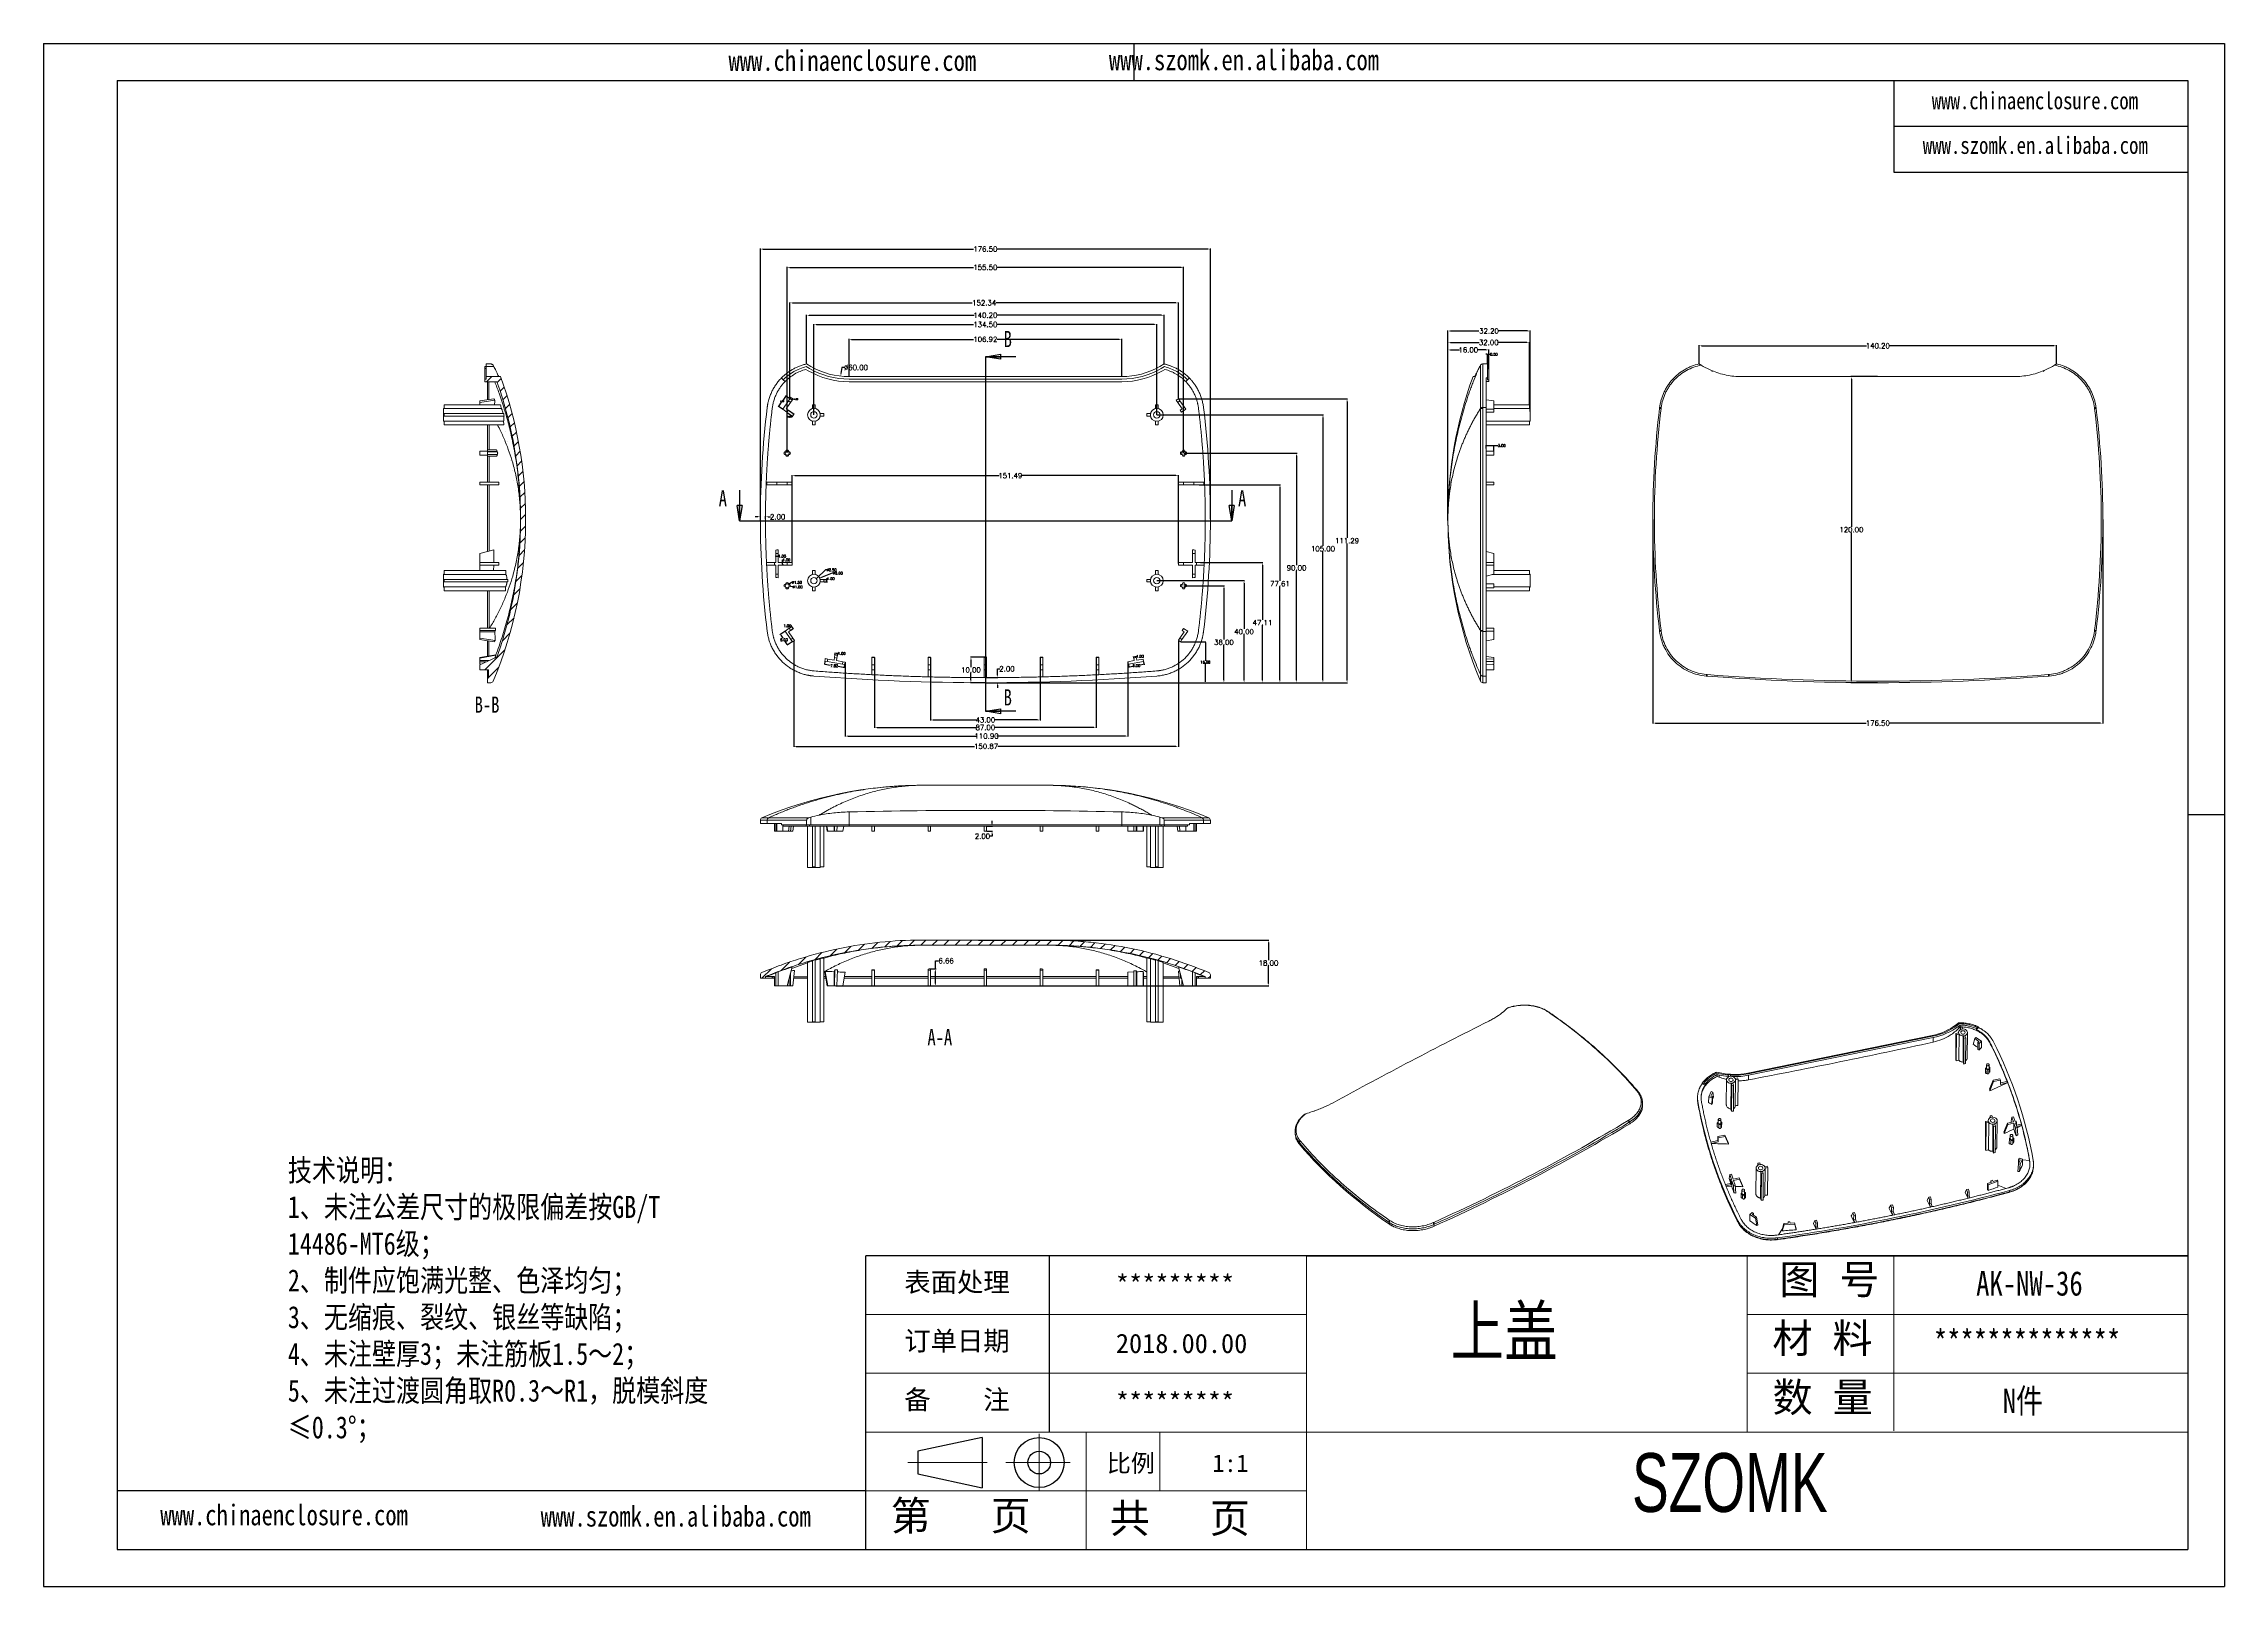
# Model space of a CAD drawing. Header units: inches. Extents: x 1813 to 4686, y 284 to 889.
# Drawn here: x 1813 to 2668, y 284 to 889 of the extents above; entities that cross this region are included whole.
import ezdxf

# ---------------------------------------------------------------- set-up
doc = ezdxf.new("R2010")
doc.units = ezdxf.units.IN
doc.header["$LTSCALE"] = 15
doc.linetypes.add('CENTER2', pattern=[28.575, 19.05, -3.175, 3.175, -3.175])
doc.linetypes.add('CENTERX2', pattern=[101.6, 63.5, -12.7, 12.7, -12.7])
doc.layers.add('文字', color=81, linetype='Continuous')
for name, color, linetype, lineweight in [('粗实线', 7, 'Continuous', 30), ('细实线', 3, 'Continuous', 9), ('细点划线', 2, 'CENTER2', 9)]:
    doc.layers.add(name, color=color, linetype=linetype, lineweight=lineweight)
doc.styles.add('SLDTEXTSTYLE0', font='TXT', dxfattribs={"width": 0.75})
doc.styles.get("Standard").update_dxf_attribs({"font": 'txt', "bigfont": 'gbcbig.shx'})
doc.styles.add('宋体', font='', dxfattribs={"width": 0.8, "height": 3.5})
doc.styles.add('长仿宋', font='', dxfattribs={"width": 0.7, "height": 4})
doc.styles.get('宋体').set_extended_font_data('SimSun')
doc.styles.get('长仿宋').set_extended_font_data('SimSun')
doc.dimstyles.new('1', dxfattribs={"dimtxt": 0.5, "dimasz": 0.3, "dimexe": 0.18, "dimexo": 0.0625, "dimgap": 0.09, "dimtad": 0, "dimtih": 1, "dimtoh": 1, "dimzin": 0, "dimdsep": 46, "dimtxsty": 'Standard', "dimcen": 0, "dimadec": 0, "dimazin": 2, "dimtfac": 1, "dimtofl": 0, "dimtmove": 0, "dimatfit": 3, "dimfxl": 1, "dimtolj": 1, "dimtzin": 0, "dimarcsym": 0})
doc.dimstyles.new('1.5', dxfattribs={"dimtxt": 1, "dimasz": 0.3, "dimexe": 0.18, "dimexo": 0.0625, "dimgap": 0.09, "dimtad": 0, "dimtih": 1, "dimtoh": 1, "dimzin": 0, "dimdsep": 46, "dimtxsty": 'Standard', "dimcen": 0, "dimadec": 0, "dimazin": 2, "dimtfac": 1, "dimtofl": 0, "dimtmove": 0, "dimatfit": 3, "dimfxl": 1, "dimtolj": 1, "dimtzin": 0, "dimarcsym": 0})
doc.dimstyles.new('2.5', dxfattribs={"dimtxt": 2, "dimasz": 1, "dimexe": 0.18, "dimexo": 0.0625, "dimgap": 0.09, "dimtad": 0, "dimtih": 1, "dimtoh": 1, "dimzin": 0, "dimdsep": 46, "dimtxsty": 'Standard', "dimcen": 1, "dimadec": 0, "dimazin": 2, "dimtfac": 1, "dimtofl": 0, "dimtmove": 0, "dimatfit": 3, "dimfxl": 1, "dimtolj": 1, "dimtzin": 0, "dimarcsym": 0})

# ---------------------------------------------------------------- blocks, each defined once
blk = doc.blocks.new('_CLOSED')
at = {"color": 0, "linetype": 'ByBlock', "lineweight": -2}
for p, q in [((-1, 0.166667), (0, 0)), ((-1, 0.166667), (-1, -0.166667)), ((0, 0), (-1, -0.166667)), ((0, 0), (-1, 0))]:
    blk.add_line(p, q, dxfattribs=at)
blk = doc.blocks.new('*D194')
at = {"color": 0, "lineweight": -2}
for p, q in [((2114.65, 743.61), (2114.65, 779.15)), ((2115.65, 778.97), (2177.31, 778.97)), ((2248.15, 778.97), (2186.49, 778.97)), ((2249.15, 743.61), (2249.15, 779.15))]:
    blk.add_line(p, q, dxfattribs=at)
at = {"color": 0}
for points in [[(2115.65, 779.14), (2115.65, 778.8), (2114.65, 778.97)], [(2248.15, 779.14), (2248.15, 778.8), (2249.15, 778.97)]]:
    blk.add_solid(points, dxfattribs=at)
at = {"layer": 'Defpoints', "color": 0}
for p in [(2114.65, 778.97), (2114.65, 743.55), (2249.15, 743.55)]:
    blk.add_point(p, dxfattribs=at)
at = {"color": 0, "insert": (2181.9, 778.97), "char_height": 2, "attachment_point": 5}
blk.add_mtext('\\A1;134.50', dxfattribs=at)
blk = doc.blocks.new('*D195')
at = {"color": 0, "lineweight": -2}
for p, q in [((2104.15, 728.61), (2104.15, 801.54)), ((2105.15, 801.36), (2177.31, 801.36)), ((2258.65, 801.36), (2186.49, 801.36)), ((2259.65, 728.61), (2259.65, 801.54))]:
    blk.add_line(p, q, dxfattribs=at)
at = {"color": 0}
for points in [[(2105.15, 801.53), (2105.15, 801.2), (2104.15, 801.36)], [(2258.65, 801.53), (2258.65, 801.2), (2259.65, 801.36)]]:
    blk.add_solid(points, dxfattribs=at)
at = {"layer": 'Defpoints', "color": 0}
for p in [(2259.65, 801.36), (2104.15, 728.55), (2259.65, 728.55)]:
    blk.add_point(p, dxfattribs=at)
at = {"color": 0, "insert": (2181.9, 801.36), "char_height": 2, "attachment_point": 5}
blk.add_mtext('\\A1;155.50', dxfattribs=at)
blk = doc.blocks.new('*D196')
at = {"color": 0, "lineweight": -2}
for p, q in [((2105.27, 749.87), (2105.27, 787.63)), ((2106.27, 787.45), (2176.69, 787.45)), ((2256.61, 787.45), (2186.2, 787.45)), ((2257.61, 749.9), (2257.61, 787.63))]:
    blk.add_line(p, q, dxfattribs=at)
at = {"color": 0}
for points in [[(2106.27, 787.62), (2106.27, 787.29), (2105.27, 787.45)], [(2256.61, 787.62), (2256.61, 787.29), (2257.61, 787.45)]]:
    blk.add_solid(points, dxfattribs=at)
at = {"layer": 'Defpoints', "color": 0}
for p in [(2105.27, 787.45), (2105.27, 749.8), (2257.61, 749.84)]:
    blk.add_point(p, dxfattribs=at)
at = {"color": 0, "insert": (2181.44, 787.45), "char_height": 2, "attachment_point": 5}
blk.add_mtext('\\A1;152.34', dxfattribs=at)
blk = doc.blocks.new('*D197')
at = {"color": 0, "lineweight": -2}
for p, q in [((2111.81, 763.57), (2111.81, 782.77)), ((2112.81, 782.59), (2177.48, 782.59)), ((2251, 782.59), (2186.33, 782.59)), ((2252, 763.57), (2252, 782.77))]:
    blk.add_line(p, q, dxfattribs=at)
at = {"color": 0}
for points in [[(2112.81, 782.76), (2112.81, 782.42), (2111.81, 782.59)], [(2251, 782.76), (2251, 782.42), (2252, 782.59)]]:
    blk.add_solid(points, dxfattribs=at)
at = {"layer": 'Defpoints', "color": 0}
for p in [(2252, 782.59), (2111.81, 763.51), (2252, 763.51)]:
    blk.add_point(p, dxfattribs=at)
at = {"color": 0, "insert": (2181.9, 782.59), "char_height": 2, "attachment_point": 5}
blk.add_mtext('\\A1;140.20', dxfattribs=at)
blk = doc.blocks.new('*D198')
at = {"color": 0, "lineweight": -2}
for p, q in [((2125.54, 762.13), (2125.27, 759.72)), ((2126.54, 762.13), (2125.54, 762.13))]:
    blk.add_line(p, q, dxfattribs=at)
at = {"color": 0}
blk.add_solid([(2125.1, 759.74), (2125.44, 759.7), (2125.16, 758.73)], dxfattribs=at)
at = {"layer": 'Defpoints', "color": 0}
for p in [(2131.72, 818.37), (2125.16, 758.73)]:
    blk.add_point(p, dxfattribs=at)
at = {"color": 0, "insert": (2131.13, 762.13), "char_height": 2, "attachment_point": 5}
blk.add_mtext('\\A1;∅60.00', dxfattribs=at)
blk = doc.blocks.new('*D199')
at = {"color": 0, "lineweight": -2}
for p, q in [((2128.44, 758.61), (2128.44, 773.33)), ((2129.44, 773.15), (2177.31, 773.15)), ((2234.37, 773.15), (2186.49, 773.15)), ((2235.37, 758.61), (2235.37, 773.33))]:
    blk.add_line(p, q, dxfattribs=at)
at = {"color": 0}
for points in [[(2129.44, 773.32), (2129.44, 772.99), (2128.44, 773.15)], [(2234.37, 773.32), (2234.37, 772.99), (2235.37, 773.15)]]:
    blk.add_solid(points, dxfattribs=at)
at = {"layer": 'Defpoints', "color": 0}
for p in [(2235.37, 773.15), (2128.44, 758.55), (2235.37, 758.55)]:
    blk.add_point(p, dxfattribs=at)
at = {"color": 0, "insert": (2181.9, 773.15), "char_height": 2, "attachment_point": 5}
blk.add_mtext('\\A1;106.92', dxfattribs=at)
blk = doc.blocks.new('*D201')
at = {"color": 0, "lineweight": -2}
for p, q in [((2106.16, 685.72), (2106.16, 719.9)), ((2107.16, 719.72), (2187.27, 719.72)), ((2256.65, 719.72), (2196.12, 719.72)), ((2257.65, 685.22), (2257.65, 719.9))]:
    blk.add_line(p, q, dxfattribs=at)
at = {"color": 0}
for points in [[(2107.16, 719.89), (2107.16, 719.56), (2106.16, 719.72)], [(2256.65, 719.89), (2256.65, 719.56), (2257.65, 719.72)]]:
    blk.add_solid(points, dxfattribs=at)
at = {"layer": 'Defpoints', "color": 0}
for p in [(2257.65, 719.72), (2106.16, 685.66), (2257.65, 685.16)]:
    blk.add_point(p, dxfattribs=at)
at = {"color": 0, "insert": (2191.7, 719.72), "char_height": 2, "attachment_point": 5}
blk.add_mtext('\\A1;151.49', dxfattribs=at)
blk = doc.blocks.new('*D202')
at = {"color": 0, "lineweight": -2}
for p, q in [((2093.65, 702.61), (2093.65, 808.73)), ((2094.65, 808.55), (2177.31, 808.55)), ((2269.15, 808.55), (2186.49, 808.55)), ((2270.15, 702.61), (2270.15, 808.73))]:
    blk.add_line(p, q, dxfattribs=at)
at = {"color": 0}
for points in [[(2094.65, 808.72), (2094.65, 808.39), (2093.65, 808.55)], [(2269.15, 808.72), (2269.15, 808.39), (2270.15, 808.55)]]:
    blk.add_solid(points, dxfattribs=at)
at = {"layer": 'Defpoints', "color": 0}
for p in [(2270.15, 808.55), (2093.65, 702.55), (2270.15, 702.55)]:
    blk.add_point(p, dxfattribs=at)
at = {"color": 0, "insert": (2181.9, 808.55), "char_height": 2, "attachment_point": 5}
blk.add_mtext('\\A1;176.50', dxfattribs=at)
blk = doc.blocks.new('*D203')
at = {"color": 0, "lineweight": -2}
for p, q in [((2092.65, 703.59), (2091.65, 703.59)), ((2093.65, 702.08), (2093.65, 703.77)), ((2095.65, 702.61), (2095.65, 703.77)), ((2096.65, 703.59), (2097.65, 703.59))]:
    blk.add_line(p, q, dxfattribs=at)
at = {"color": 0}
for points in [[(2092.65, 703.76), (2092.65, 703.42), (2093.65, 703.59)], [(2096.65, 703.76), (2096.65, 703.42), (2095.65, 703.59)]]:
    blk.add_solid(points, dxfattribs=at)
at = {"layer": 'Defpoints', "color": 0}
for p in [(2093.65, 702.02), (2095.65, 703.59), (2095.65, 702.55)]:
    blk.add_point(p, dxfattribs=at)
at = {"color": 0, "insert": (2100.41, 703.59), "char_height": 2, "attachment_point": 5}
blk.add_mtext('\\A1;2.00', dxfattribs=at)
blk = doc.blocks.new('*D204')
at = {"color": 0, "lineweight": -2}
for p, q in [((2186.6, 641.55), (2186.6, 643.98)), ((2186.6, 643.98), (2187.6, 643.98)), ((2181.97, 640.55), (2186.78, 640.55)), ((2181.97, 638.55), (2186.78, 638.55)), ((2186.6, 637.55), (2186.6, 636.55))]:
    blk.add_line(p, q, dxfattribs=at)
at = {"color": 0}
for points in [[(2186.44, 641.55), (2186.77, 641.55), (2186.6, 640.55)], [(2186.44, 637.55), (2186.77, 637.55), (2186.6, 638.55)]]:
    blk.add_solid(points, dxfattribs=at)
at = {"layer": 'Defpoints', "color": 0}
for p in [(2181.9, 640.55), (2181.9, 638.55), (2186.6, 638.55)]:
    blk.add_point(p, dxfattribs=at)
at = {"color": 0, "insert": (2190.36, 643.98), "char_height": 2, "attachment_point": 5}
blk.add_mtext('\\A1;2.00', dxfattribs=at)
blk = doc.blocks.new('*D205')
at = {"color": 0, "lineweight": -2}
for p, q in [((2182.34, 648.55), (2176.07, 648.55)), ((2176.25, 647.55), (2176.25, 644.64)), ((2176.25, 639.55), (2176.25, 642.46)), ((2181.9, 638.55), (2176.07, 638.55))]:
    blk.add_line(p, q, dxfattribs=at)
at = {"color": 0}
for points in [[(2176.08, 647.55), (2176.42, 647.55), (2176.25, 648.55)], [(2176.08, 639.55), (2176.42, 639.55), (2176.25, 638.55)]]:
    blk.add_solid(points, dxfattribs=at)
at = {"layer": 'Defpoints', "color": 0}
for p in [(2176.25, 648.55), (2182.4, 648.55), (2181.97, 638.55)]:
    blk.add_point(p, dxfattribs=at)
at = {"color": 0, "insert": (2176.25, 643.55), "char_height": 2, "attachment_point": 5}
blk.add_mtext('\\A1;10.00', dxfattribs=at)
blk = doc.blocks.new('*D206')
at = {"color": 0, "lineweight": -2}
for p, q in [((2249.22, 678.55), (2283.54, 678.55)), ((2283.36, 677.55), (2283.36, 659.64)), ((2283.36, 639.55), (2283.36, 657.46)), ((2182.03, 638.55), (2283.54, 638.55))]:
    blk.add_line(p, q, dxfattribs=at)
at = {"color": 0}
for points in [[(2283.19, 677.55), (2283.52, 677.55), (2283.36, 678.55)], [(2283.19, 639.55), (2283.52, 639.55), (2283.36, 638.55)]]:
    blk.add_solid(points, dxfattribs=at)
at = {"layer": 'Defpoints', "color": 0}
for p in [(2249.15, 678.55), (2283.36, 678.55), (2181.97, 638.55)]:
    blk.add_point(p, dxfattribs=at)
at = {"color": 0, "insert": (2283.36, 658.55), "char_height": 2, "attachment_point": 5}
blk.add_mtext('\\A1;40.00', dxfattribs=at)
blk = doc.blocks.new('*D207')
at = {"color": 0, "lineweight": -2}
for p, q in [((2259.72, 676.55), (2275.66, 676.55)), ((2275.48, 675.55), (2275.48, 655.47)), ((2275.48, 639.55), (2275.48, 653.29)), ((2182.09, 638.55), (2275.66, 638.55))]:
    blk.add_line(p, q, dxfattribs=at)
at = {"color": 0}
for points in [[(2275.31, 675.55), (2275.64, 675.55), (2275.48, 676.55)], [(2275.31, 639.55), (2275.64, 639.55), (2275.48, 638.55)]]:
    blk.add_solid(points, dxfattribs=at)
at = {"layer": 'Defpoints', "color": 0}
for p in [(2259.65, 676.55), (2182.03, 638.55), (2275.48, 638.55)]:
    blk.add_point(p, dxfattribs=at)
at = {"color": 0, "insert": (2275.48, 654.38), "char_height": 2, "attachment_point": 5}
blk.add_mtext('\\A1;38.00', dxfattribs=at)
blk = doc.blocks.new('*D208')
at = {"color": 0, "lineweight": -2}
for p, q in [((2266.22, 685.66), (2290.77, 685.66)), ((2290.59, 684.66), (2290.59, 663.19)), ((2290.59, 639.55), (2290.59, 661.01)), ((2181.97, 638.55), (2290.77, 638.55))]:
    blk.add_line(p, q, dxfattribs=at)
at = {"color": 0}
for points in [[(2290.42, 684.66), (2290.75, 684.66), (2290.59, 685.66)], [(2290.42, 639.55), (2290.75, 639.55), (2290.59, 638.55)]]:
    blk.add_solid(points, dxfattribs=at)
at = {"layer": 'Defpoints', "color": 0}
for p in [(2266.15, 685.66), (2290.59, 685.66), (2181.9, 638.55)]:
    blk.add_point(p, dxfattribs=at)
at = {"color": 0, "insert": (2290.59, 662.1), "char_height": 2, "attachment_point": 5}
blk.add_mtext('\\A1;47.11', dxfattribs=at)
blk = doc.blocks.new('*D209')
at = {"color": 0, "lineweight": -2}
for p, q in [((2265.72, 716.16), (2297.62, 716.16)), ((2297.44, 715.16), (2297.44, 678.44)), ((2297.44, 639.55), (2297.44, 676.26)), ((2181.97, 638.55), (2297.62, 638.55))]:
    blk.add_line(p, q, dxfattribs=at)
at = {"color": 0}
for points in [[(2297.27, 715.16), (2297.6, 715.16), (2297.44, 716.16)], [(2297.27, 639.55), (2297.6, 639.55), (2297.44, 638.55)]]:
    blk.add_solid(points, dxfattribs=at)
at = {"layer": 'Defpoints', "color": 0}
for p in [(2265.65, 716.16), (2181.9, 638.55), (2297.44, 638.55)]:
    blk.add_point(p, dxfattribs=at)
at = {"color": 0, "insert": (2297.44, 677.35), "char_height": 2, "attachment_point": 5}
blk.add_mtext('\\A1;77.61', dxfattribs=at)
blk = doc.blocks.new('*D210')
at = {"color": 0, "lineweight": -2}
for p, q in [((2259.72, 728.55), (2304.14, 728.55)), ((2303.96, 727.55), (2303.96, 684.64)), ((2303.96, 639.55), (2303.96, 682.46)), ((2182.15, 638.55), (2304.14, 638.55))]:
    blk.add_line(p, q, dxfattribs=at)
at = {"color": 0}
for points in [[(2303.79, 727.55), (2304.12, 727.55), (2303.96, 728.55)], [(2303.79, 639.55), (2304.12, 639.55), (2303.96, 638.55)]]:
    blk.add_solid(points, dxfattribs=at)
at = {"layer": 'Defpoints', "color": 0}
for p in [(2259.65, 728.55), (2303.96, 728.55), (2182.09, 638.55)]:
    blk.add_point(p, dxfattribs=at)
at = {"color": 0, "insert": (2303.96, 683.55), "char_height": 2, "attachment_point": 5}
blk.add_mtext('\\A1;90.00', dxfattribs=at)
blk = doc.blocks.new('*D211')
at = {"color": 0, "lineweight": -2}
for p, q in [((2249.22, 743.55), (2314.5, 743.55)), ((2314.32, 742.55), (2314.32, 692.14)), ((2314.32, 639.55), (2314.32, 689.96)), ((2181.97, 638.55), (2314.5, 638.55))]:
    blk.add_line(p, q, dxfattribs=at)
at = {"color": 0}
for points in [[(2314.15, 742.55), (2314.48, 742.55), (2314.32, 743.55)], [(2314.15, 639.55), (2314.48, 639.55), (2314.32, 638.55)]]:
    blk.add_solid(points, dxfattribs=at)
at = {"layer": 'Defpoints', "color": 0}
for p in [(2249.15, 743.55), (2314.32, 743.55), (2181.9, 638.55)]:
    blk.add_point(p, dxfattribs=at)
at = {"color": 0, "insert": (2314.32, 691.05), "char_height": 2, "attachment_point": 5}
blk.add_mtext('\\A1;105.00', dxfattribs=at)
blk = doc.blocks.new('*D212')
at = {"color": 0, "lineweight": -2}
for p, q in [((2257.68, 749.84), (2323.95, 749.84)), ((2323.77, 748.84), (2323.77, 695.28)), ((2323.77, 639.55), (2323.77, 693.1)), ((2181.97, 638.55), (2323.95, 638.55))]:
    blk.add_line(p, q, dxfattribs=at)
at = {"color": 0}
for points in [[(2323.6, 748.84), (2323.93, 748.84), (2323.77, 749.84)], [(2323.6, 639.55), (2323.93, 639.55), (2323.77, 638.55)]]:
    blk.add_solid(points, dxfattribs=at)
at = {"layer": 'Defpoints', "color": 0}
for p in [(2257.61, 749.84), (2323.77, 749.84), (2181.9, 638.55)]:
    blk.add_point(p, dxfattribs=at)
at = {"color": 0, "insert": (2323.77, 694.19), "char_height": 2, "attachment_point": 5}
blk.add_mtext('\\A1;111.29', dxfattribs=at)
blk = doc.blocks.new('*D213')
at = {"color": 0, "lineweight": -2}
for p, q in [((2102.36, 745.76), (2100.64, 746.97)), ((2100.96, 747.11), (2101.98, 748.56)), ((2103.47, 750.7), (2102.45, 749.24)), ((2105.22, 749.84), (2103.49, 751.05))]:
    blk.add_line(p, q, dxfattribs=at)
at = {"color": 0}
for points in [[(2100.92, 747.14), (2101, 747.08), (2100.78, 746.86)], [(2103.43, 750.73), (2103.51, 750.67), (2103.64, 750.94)]]:
    blk.add_solid(points, dxfattribs=at)
at = {"layer": 'Defpoints', "color": 0}
for p in [(2102.41, 745.72), (2103.64, 750.94), (2105.27, 749.8)]:
    blk.add_point(p, dxfattribs=at)
at = {"color": 0, "insert": (2102.21, 748.9), "char_height": 0.5, "attachment_point": 5}
blk.add_mtext('\\A1;4.98', dxfattribs=at)
blk = doc.blocks.new('*D214')
at = {"color": 0, "lineweight": -2}
for p, q in [((2104.1, 744.54), (2106.35, 742.97)), ((2104.67, 745.36), (2106.92, 743.79)), ((2106.03, 742.83), (2105.73, 742.83)), ((2106.2, 743.07), (2106.03, 742.83)), ((2106.6, 743.65), (2106.37, 743.32))]:
    blk.add_line(p, q, dxfattribs=at)
at = {"color": 0}
for points in [[(2106.33, 743.35), (2106.41, 743.29), (2106.2, 743.07)], [(2106.56, 743.67), (2106.64, 743.62), (2106.77, 743.89)]]:
    blk.add_solid(points, dxfattribs=at)
at = {"layer": 'Defpoints', "color": 0}
for p in [(2104.05, 744.58), (2104.62, 745.4), (2106.2, 743.07)]:
    blk.add_point(p, dxfattribs=at)
at = {"color": 0, "insert": (2105.05, 742.83), "char_height": 0.5, "attachment_point": 5}
blk.add_mtext('\\A1;1.00', dxfattribs=at)
blk = doc.blocks.new('*D215')
at = {"color": 0, "lineweight": -2}
for p, q in [((2105.3, 749.86), (2105.71, 750.52)), ((2105.87, 750.21), (2106.21, 750)), ((2106.15, 749.33), (2106.56, 749.99)), ((2106.47, 749.84), (2106.72, 749.68)), ((2106.72, 749.68), (2107.02, 749.68))]:
    blk.add_line(p, q, dxfattribs=at)
at = {"color": 0}
for points in [[(2105.9, 750.25), (2105.85, 750.17), (2105.62, 750.37)], [(2106.24, 750.04), (2106.19, 749.96), (2106.47, 749.84)]]:
    blk.add_solid(points, dxfattribs=at)
at = {"layer": 'Defpoints', "color": 0}
for p in [(2105.27, 749.8), (2106.12, 749.28), (2106.47, 749.84)]:
    blk.add_point(p, dxfattribs=at)
at = {"color": 0, "insert": (2107.7, 749.68), "char_height": 0.5, "attachment_point": 5}
blk.add_mtext('\\A1;1.00', dxfattribs=at)
blk = doc.blocks.new('*D216')
at = {"color": 0, "lineweight": -2}
for p, q in [((2102.84, 685.66), (2102.14, 685.66)), ((2102.84, 684.66), (2102.14, 684.66)), ((2102.32, 685.66), (2102.32, 686.68)), ((2102.32, 686.68), (2102.62, 686.68)), ((2102.32, 684.96), (2102.32, 685.36))]:
    blk.add_line(p, q, dxfattribs=at)
at = {"color": 0}
for points in [[(2102.27, 685.36), (2102.37, 685.36), (2102.32, 685.66)], [(2102.27, 684.96), (2102.37, 684.96), (2102.32, 684.66)]]:
    blk.add_solid(points, dxfattribs=at)
at = {"layer": 'Defpoints', "color": 0}
for p in [(2102.32, 685.66), (2102.9, 685.66), (2102.9, 684.66)]:
    blk.add_point(p, dxfattribs=at)
at = {"color": 0, "insert": (2103.88, 686.68), "char_height": 1, "attachment_point": 5}
blk.add_mtext('\\A1;1.00', dxfattribs=at)
blk = doc.blocks.new('*D217')
at = {"color": 0, "lineweight": -2}
for p, q in [((2099.65, 688.26), (2099.65, 687.96)), ((2099.95, 688.14), (2100.35, 688.14)), ((2100.65, 688.26), (2100.65, 687.96)), ((2100.65, 688.14), (2100.95, 688.14))]:
    blk.add_line(p, q, dxfattribs=at)
at = {"color": 0}
for points in [[(2099.95, 688.19), (2099.95, 688.09), (2099.65, 688.14)], [(2100.35, 688.19), (2100.35, 688.09), (2100.65, 688.14)]]:
    blk.add_solid(points, dxfattribs=at)
at = {"layer": 'Defpoints', "color": 0}
for p in [(2099.65, 688.32), (2100.65, 688.32), (2100.65, 688.14)]:
    blk.add_point(p, dxfattribs=at)
at = {"color": 0, "insert": (2102.21, 688.14), "char_height": 1, "attachment_point": 5}
blk.add_mtext('\\A1;1.00', dxfattribs=at)
blk = doc.blocks.new('*D218')
at = {"color": 0, "lineweight": -2}
for p, q in [((2121.83, 681.5), (2117.24, 679.61)), ((2122.13, 681.5), (2121.83, 681.5))]:
    blk.add_line(p, q, dxfattribs=at)
at = {"color": 0}
blk.add_solid([(2117.22, 679.66), (2117.26, 679.57), (2116.97, 679.5)], dxfattribs=at)
at = {"layer": 'Defpoints', "color": 0}
for p in [(2112.34, 677.59), (2116.97, 679.5)]:
    blk.add_point(p, dxfattribs=at)
at = {"color": 0, "insert": (2124.05, 681.5), "char_height": 1, "attachment_point": 5}
blk.add_mtext('\\A1;∅5.00', dxfattribs=at)
blk = doc.blocks.new('*D219')
at = {"color": 0, "lineweight": -2}
for p, q in [((2119.26, 682.76), (2115.8, 679.59)), ((2119.56, 682.76), (2119.26, 682.76))]:
    blk.add_line(p, q, dxfattribs=at)
at = {"color": 0}
blk.add_solid([(2115.76, 679.63), (2115.83, 679.55), (2115.58, 679.39)], dxfattribs=at)
at = {"layer": 'Defpoints', "color": 0}
for p in [(2113.73, 677.7), (2115.58, 679.39)]:
    blk.add_point(p, dxfattribs=at)
at = {"color": 0, "insert": (2121.57, 682.76), "char_height": 1, "attachment_point": 5}
blk.add_mtext('\\A1;∅2.50', dxfattribs=at)
blk = doc.blocks.new('*D220')
at = {"color": 0, "lineweight": -2}
for p, q in [((2118.67, 679.05), (2119.95, 679.05)), ((2118.67, 678.05), (2119.95, 678.05)), ((2119.77, 679.05), (2119.77, 679.35)), ((2119.77, 679.35), (2120.07, 679.35)), ((2119.77, 678.35), (2119.77, 678.75))]:
    blk.add_line(p, q, dxfattribs=at)
at = {"color": 0}
for points in [[(2119.72, 678.75), (2119.82, 678.75), (2119.77, 679.05)], [(2119.72, 678.35), (2119.82, 678.35), (2119.77, 678.05)]]:
    blk.add_solid(points, dxfattribs=at)
at = {"layer": 'Defpoints', "color": 0}
for p in [(2118.6, 679.05), (2118.6, 678.05), (2119.77, 678.05)]:
    blk.add_point(p, dxfattribs=at)
at = {"color": 0, "insert": (2121.33, 679.35), "char_height": 1, "attachment_point": 5}
blk.add_mtext('\\A1;1.00', dxfattribs=at)
blk = doc.blocks.new('*D221')
at = {"color": 0, "lineweight": -2}
for p, q in [((2105.88, 677.85), (2104.99, 677.18)), ((2106.18, 677.85), (2105.88, 677.85))]:
    blk.add_line(p, q, dxfattribs=at)
at = {"color": 0}
blk.add_solid([(2104.96, 677.22), (2105.02, 677.14), (2104.75, 677)], dxfattribs=at)
at = {"layer": 'Defpoints', "color": 0}
for p in [(2103.56, 676.09), (2104.75, 677)]:
    blk.add_point(p, dxfattribs=at)
at = {"color": 0, "insert": (2108.02, 677.85), "char_height": 1, "attachment_point": 5}
blk.add_mtext('\\A1;∅1.50', dxfattribs=at)
blk = doc.blocks.new('*D222')
at = {"color": 0, "lineweight": -2}
for p, q in [((2106.18, 676.08), (2105.65, 676.27)), ((2106.48, 676.08), (2106.18, 676.08))]:
    blk.add_line(p, q, dxfattribs=at)
at = {"color": 0}
blk.add_solid([(2105.67, 676.32), (2105.64, 676.22), (2105.37, 676.37)], dxfattribs=at)
at = {"layer": 'Defpoints', "color": 0}
for p in [(2104.43, 676.72), (2105.37, 676.37)]:
    blk.add_point(p, dxfattribs=at)
at = {"color": 0, "insert": (2108.24, 676.08), "char_height": 1, "attachment_point": 5}
blk.add_mtext('\\A1;∅1.00', dxfattribs=at)
blk = doc.blocks.new('*D224')
at = {"color": 0, "lineweight": -2}
for p, q in [((2160.4, 648.48), (2160.4, 623.76)), ((2203.4, 648.48), (2203.4, 623.76)), ((2161.4, 623.94), (2178.15, 623.94)), ((2202.4, 623.94), (2185.66, 623.94))]:
    blk.add_line(p, q, dxfattribs=at)
at = {"color": 0}
for points in [[(2161.4, 624.11), (2161.4, 623.77), (2160.4, 623.94)], [(2202.4, 624.11), (2202.4, 623.77), (2203.4, 623.94)]]:
    blk.add_solid(points, dxfattribs=at)
at = {"layer": 'Defpoints', "color": 0}
for p in [(2160.4, 648.55), (2203.4, 648.55), (2203.4, 623.94)]:
    blk.add_point(p, dxfattribs=at)
at = {"color": 0, "insert": (2181.9, 623.94), "char_height": 2, "attachment_point": 5}
blk.add_mtext('\\A1;43.00', dxfattribs=at)
blk = doc.blocks.new('*D225')
at = {"color": 0, "lineweight": -2}
for p, q in [((2138.4, 648.48), (2138.4, 620.8)), ((2225.4, 648.48), (2225.4, 620.8)), ((2139.4, 620.98), (2178.15, 620.98)), ((2224.4, 620.98), (2185.66, 620.98))]:
    blk.add_line(p, q, dxfattribs=at)
at = {"color": 0}
for points in [[(2139.4, 621.14), (2139.4, 620.81), (2138.4, 620.98)], [(2224.4, 621.14), (2224.4, 620.81), (2225.4, 620.98)]]:
    blk.add_solid(points, dxfattribs=at)
at = {"layer": 'Defpoints', "color": 0}
for p in [(2138.4, 648.55), (2225.4, 648.55), (2225.4, 620.98)]:
    blk.add_point(p, dxfattribs=at)
at = {"color": 0, "insert": (2181.9, 620.98), "char_height": 2, "attachment_point": 5}
blk.add_mtext('\\A1;87.00', dxfattribs=at)
blk = doc.blocks.new('*D226')
at = {"color": 0, "lineweight": -2}
for p, q in [((2126.92, 646.54), (2126.92, 617.43)), ((2237.82, 646.71), (2237.82, 617.43)), ((2127.92, 617.61), (2178.28, 617.61)), ((2236.82, 617.61), (2186.46, 617.61))]:
    blk.add_line(p, q, dxfattribs=at)
at = {"color": 0}
for points in [[(2127.92, 617.78), (2127.92, 617.45), (2126.92, 617.61)], [(2236.82, 617.78), (2236.82, 617.45), (2237.82, 617.61)]]:
    blk.add_solid(points, dxfattribs=at)
at = {"layer": 'Defpoints', "color": 0}
for p in [(2126.92, 646.6), (2237.82, 646.77), (2237.82, 617.61)]:
    blk.add_point(p, dxfattribs=at)
at = {"color": 0, "insert": (2182.37, 617.61), "char_height": 2, "attachment_point": 5}
blk.add_mtext('\\A1;110.90', dxfattribs=at)
blk = doc.blocks.new('*D227')
at = {"color": 0, "lineweight": -2}
for p, q in [((2106.75, 654.88), (2106.75, 613.42)), ((2257.62, 655.09), (2257.62, 613.42)), ((2107.75, 613.6), (2177.59, 613.6)), ((2256.62, 613.6), (2186.77, 613.6))]:
    blk.add_line(p, q, dxfattribs=at)
at = {"color": 0}
for points in [[(2107.75, 613.77), (2107.75, 613.44), (2106.75, 613.6)], [(2256.62, 613.77), (2256.62, 613.44), (2257.62, 613.6)]]:
    blk.add_solid(points, dxfattribs=at)
at = {"layer": 'Defpoints', "color": 0}
for p in [(2106.75, 654.94), (2257.62, 655.16), (2257.62, 613.6)]:
    blk.add_point(p, dxfattribs=at)
at = {"color": 0, "insert": (2182.18, 613.6), "char_height": 2, "attachment_point": 5}
blk.add_mtext('\\A1;150.87', dxfattribs=at)
blk = doc.blocks.new('*D228')
at = {"color": 0, "lineweight": -2}
for p, q in [((2118.97, 646.93), (2118.75, 645.68)), ((2119.07, 645.8), (2121.04, 645.46)), ((2126.19, 644.55), (2124.22, 644.9)), ((2126.67, 645.57), (2126.45, 644.32))]:
    blk.add_line(p, q, dxfattribs=at)
at = {"color": 0}
for points in [[(2119.08, 645.85), (2119.06, 645.75), (2118.78, 645.86)], [(2126.2, 644.6), (2126.18, 644.5), (2126.48, 644.5)]]:
    blk.add_solid(points, dxfattribs=at)
at = {"layer": 'Defpoints', "color": 0}
for p in [(2118.98, 646.99), (2126.48, 644.5), (2126.68, 645.63)]:
    blk.add_point(p, dxfattribs=at)
at = {"color": 0, "insert": (2122.63, 645.18), "char_height": 1, "attachment_point": 5}
blk.add_mtext('\\A1;7.82', dxfattribs=at)
blk = doc.blocks.new('*D229')
at = {"color": 0, "lineweight": -2}
for p, q in [((2122.92, 649.53), (2123.07, 650.4)), ((2123.34, 650.17), (2123.73, 650.1)), ((2123.9, 649.35), (2124.06, 650.22)), ((2124.03, 650.04), (2124.32, 649.99))]:
    blk.add_line(p, q, dxfattribs=at)
at = {"color": 0}
for points in [[(2123.34, 650.22), (2123.33, 650.12), (2123.04, 650.22)], [(2123.74, 650.15), (2123.72, 650.05), (2124.03, 650.04)]]:
    blk.add_solid(points, dxfattribs=at)
at = {"layer": 'Defpoints', "color": 0}
for p in [(2122.91, 649.47), (2123.89, 649.29), (2124.03, 650.04)]:
    blk.add_point(p, dxfattribs=at)
at = {"color": 0, "insert": (2125.58, 649.99), "char_height": 1, "attachment_point": 5}
blk.add_mtext('\\A1;1.00', dxfattribs=at)
blk = doc.blocks.new('*D230')
at = {"color": 0, "lineweight": -2}
for p, q in [((2103.26, 658.68), (2101.32, 657.32)), ((2101.64, 657.18), (2102.49, 655.96)), ((2104.18, 653.55), (2103.32, 654.78)), ((2106.15, 654.56), (2104.2, 653.2))]:
    blk.add_line(p, q, dxfattribs=at)
at = {"color": 0}
for points in [[(2101.68, 657.21), (2101.6, 657.15), (2101.46, 657.43)], [(2104.22, 653.58), (2104.14, 653.52), (2104.35, 653.3)]]:
    blk.add_solid(points, dxfattribs=at)
at = {"layer": 'Defpoints', "color": 0}
for p in [(2103.31, 658.72), (2104.35, 653.3), (2106.2, 654.6)]:
    blk.add_point(p, dxfattribs=at)
at = {"color": 0, "insert": (2102.91, 655.37), "char_height": 1, "attachment_point": 5}
blk.add_mtext('\\A1;5.03', dxfattribs=at)
blk = doc.blocks.new('*D231')
at = {"color": 0, "lineweight": -2}
for p, q in [((2105, 659.9), (2106.13, 660.69)), ((2105.81, 660.84), (2105.51, 660.84)), ((2105.58, 659.08), (2106.71, 659.88)), ((2105.98, 660.59), (2105.81, 660.84)), ((2106.39, 660.02), (2106.16, 660.35))]:
    blk.add_line(p, q, dxfattribs=at)
at = {"color": 0}
for points in [[(2106.2, 660.37), (2106.12, 660.32), (2105.98, 660.59)], [(2106.43, 660.05), (2106.34, 659.99), (2106.56, 659.77)]]:
    blk.add_solid(points, dxfattribs=at)
at = {"layer": 'Defpoints', "color": 0}
for p in [(2104.95, 659.87), (2105.52, 659.05), (2105.98, 660.59)]:
    blk.add_point(p, dxfattribs=at)
at = {"color": 0, "insert": (2104.26, 660.84), "char_height": 1, "attachment_point": 5}
blk.add_mtext('\\A1;1.00', dxfattribs=at)
blk = doc.blocks.new('*D232')
at = {"color": 0, "lineweight": -2}
for p, q in [((2238.01, 645.72), (2238.22, 644.52)), ((2238.48, 644.75), (2239.72, 644.97)), ((2243.8, 645.69), (2242.56, 645.47)), ((2243.91, 646.76), (2244.13, 645.57))]:
    blk.add_line(p, q, dxfattribs=at)
at = {"color": 0}
for points in [[(2238.47, 644.8), (2238.49, 644.7), (2238.19, 644.7)], [(2243.79, 645.74), (2243.81, 645.64), (2244.09, 645.74)]]:
    blk.add_solid(points, dxfattribs=at)
at = {"layer": 'Defpoints', "color": 0}
for p in [(2238, 645.78), (2243.9, 646.83), (2244.09, 645.74)]:
    blk.add_point(p, dxfattribs=at)
at = {"color": 0, "insert": (2241.14, 645.22), "char_height": 1, "attachment_point": 5}
blk.add_mtext('\\A1;6.00', dxfattribs=at)
blk = doc.blocks.new('*D233')
at = {"color": 0, "lineweight": -2}
for p, q in [((2240.1, 648.25), (2240, 648.83)), ((2240.32, 648.71), (2240.72, 648.78)), ((2241.08, 648.42), (2240.98, 649.01)), ((2241.01, 648.83), (2241.31, 648.88))]:
    blk.add_line(p, q, dxfattribs=at)
at = {"color": 0}
for points in [[(2240.31, 648.76), (2240.33, 648.66), (2240.03, 648.66)], [(2240.71, 648.83), (2240.73, 648.73), (2241.01, 648.83)]]:
    blk.add_solid(points, dxfattribs=at)
at = {"layer": 'Defpoints', "color": 0}
for p in [(2240.11, 648.19), (2241.01, 648.83), (2241.09, 648.36)]:
    blk.add_point(p, dxfattribs=at)
at = {"color": 0, "insert": (2242.56, 648.88), "char_height": 1, "attachment_point": 5}
blk.add_mtext('\\A1;1.00', dxfattribs=at)
blk = doc.blocks.new('*D234')
at = {"color": 0, "lineweight": -2}
for p, q in [((2258.53, 654.63), (2268.37, 654.63)), ((2268.19, 654.33), (2268.19, 647.18)), ((2268.19, 638.85), (2268.19, 646)), ((2263.06, 638.55), (2268.37, 638.55))]:
    blk.add_line(p, q, dxfattribs=at)
at = {"color": 0}
for points in [[(2268.14, 654.33), (2268.24, 654.33), (2268.19, 654.63)], [(2268.14, 638.85), (2268.24, 638.85), (2268.19, 638.55)]]:
    blk.add_solid(points, dxfattribs=at)
at = {"layer": 'Defpoints', "color": 0}
for p in [(2258.47, 654.63), (2263, 638.55), (2268.19, 638.55)]:
    blk.add_point(p, dxfattribs=at)
at = {"color": 0, "insert": (2268.19, 646.59), "char_height": 1, "attachment_point": 5}
blk.add_mtext('\\A1;16.08', dxfattribs=at)
blk = doc.blocks.new('*D235')
at = {"color": 0, "lineweight": -2}
for p, q in [((2363.33, 702.19), (2363.33, 769.18)), ((2364.33, 769), (2367.91, 769)), ((2378.33, 769), (2374.75, 769)), ((2379.33, 762.51), (2379.33, 769.18))]:
    blk.add_line(p, q, dxfattribs=at)
at = {"color": 0}
for points in [[(2364.33, 769.17), (2364.33, 768.84), (2363.33, 769)], [(2378.33, 769.17), (2378.33, 768.84), (2379.33, 769)]]:
    blk.add_solid(points, dxfattribs=at)
at = {"layer": 'Defpoints', "color": 0}
for p in [(2363.33, 769), (2379.33, 762.45), (2363.33, 702.13)]:
    blk.add_point(p, dxfattribs=at)
at = {"color": 0, "insert": (2371.33, 769), "char_height": 2, "attachment_point": 5}
blk.add_mtext('\\A1;16.00', dxfattribs=at)
blk = doc.blocks.new('*D236')
at = {"color": 0, "lineweight": -2}
for p, q in [((2378.53, 767.3), (2378.23, 767.3)), ((2378.83, 763.57), (2378.83, 767.48)), ((2379.33, 761.41), (2379.33, 767.48)), ((2379.63, 767.3), (2379.93, 767.3))]:
    blk.add_line(p, q, dxfattribs=at)
at = {"color": 0}
for points in [[(2378.53, 767.35), (2378.53, 767.25), (2378.83, 767.3)], [(2379.63, 767.35), (2379.63, 767.25), (2379.33, 767.3)]]:
    blk.add_solid(points, dxfattribs=at)
at = {"layer": 'Defpoints', "color": 0}
for p in [(2378.83, 763.51), (2379.33, 767.3), (2379.33, 761.35)]:
    blk.add_point(p, dxfattribs=at)
at = {"color": 0, "insert": (2381.35, 767.3), "char_height": 1, "attachment_point": 5}
blk.add_mtext('\\A1;0.50', dxfattribs=at)
blk = doc.blocks.new('*D237')
at = {"color": 0, "lineweight": -2}
for p, q in [((2363.33, 703.02), (2363.33, 776.61)), ((2364.33, 776.43), (2375.51, 776.43)), ((2394.53, 776.43), (2383.35, 776.43)), ((2395.53, 744.86), (2395.53, 776.61))]:
    blk.add_line(p, q, dxfattribs=at)
at = {"color": 0}
for points in [[(2364.33, 776.6), (2364.33, 776.27), (2363.33, 776.43)], [(2394.53, 776.6), (2394.53, 776.27), (2395.53, 776.43)]]:
    blk.add_solid(points, dxfattribs=at)
at = {"layer": 'Defpoints', "color": 0}
for p in [(2363.33, 776.43), (2395.53, 744.8), (2363.33, 702.96)]:
    blk.add_point(p, dxfattribs=at)
at = {"color": 0, "insert": (2379.43, 776.43), "char_height": 2, "attachment_point": 5}
blk.add_mtext('\\A1;32.20', dxfattribs=at)
blk = doc.blocks.new('*D238')
at = {"color": 0, "lineweight": -2}
for p, q in [((2363.33, 702.19), (2363.33, 772.08)), ((2364.33, 771.9), (2375.57, 771.9)), ((2394.33, 771.9), (2383.09, 771.9)), ((2395.33, 747.56), (2395.33, 772.08))]:
    blk.add_line(p, q, dxfattribs=at)
at = {"color": 0}
for points in [[(2364.33, 772.06), (2364.33, 771.73), (2363.33, 771.9)], [(2394.33, 772.06), (2394.33, 771.73), (2395.33, 771.9)]]:
    blk.add_solid(points, dxfattribs=at)
at = {"layer": 'Defpoints', "color": 0}
for p in [(2363.33, 771.9), (2395.33, 747.49), (2363.33, 702.13)]:
    blk.add_point(p, dxfattribs=at)
at = {"color": 0, "insert": (2379.33, 771.9), "char_height": 2, "attachment_point": 5}
blk.add_mtext('\\A1;32.00', dxfattribs=at)
blk = doc.blocks.new('*D239')
at = {"color": 0, "lineweight": -2}
for p, q in [((2378.33, 730.34), (2378.33, 731.7)), ((2378.63, 731.52), (2381.03, 731.52)), ((2381.33, 729.36), (2381.33, 731.7)), ((2381.33, 731.52), (2383.01, 731.52))]:
    blk.add_line(p, q, dxfattribs=at)
at = {"color": 0}
for points in [[(2378.63, 731.57), (2378.63, 731.47), (2378.33, 731.52)], [(2381.03, 731.57), (2381.03, 731.47), (2381.33, 731.52)]]:
    blk.add_solid(points, dxfattribs=at)
at = {"layer": 'Defpoints', "color": 0}
for p in [(2378.33, 731.52), (2378.33, 730.28), (2381.33, 729.3)]:
    blk.add_point(p, dxfattribs=at)
at = {"color": 0, "insert": (2384.43, 731.52), "char_height": 1, "attachment_point": 5}
blk.add_mtext('\\A1;3.00', dxfattribs=at)
blk = doc.blocks.new('*D240')
at = {"color": 0, "lineweight": -2}
for p, q in [((2461.85, 763.57), (2461.85, 770.81)), ((2462.85, 770.63), (2527.52, 770.63)), ((2601.04, 770.63), (2536.37, 770.63)), ((2602.04, 763.57), (2602.04, 770.81))]:
    blk.add_line(p, q, dxfattribs=at)
at = {"color": 0}
for points in [[(2462.85, 770.79), (2462.85, 770.46), (2461.85, 770.63)], [(2601.04, 770.79), (2601.04, 770.46), (2602.04, 770.63)]]:
    blk.add_solid(points, dxfattribs=at)
at = {"layer": 'Defpoints', "color": 0}
for p in [(2602.04, 770.63), (2461.85, 763.51), (2602.04, 763.51)]:
    blk.add_point(p, dxfattribs=at)
at = {"color": 0, "insert": (2531.95, 770.63), "char_height": 2, "attachment_point": 5}
blk.add_mtext('\\A1;140.20', dxfattribs=at)
blk = doc.blocks.new('*D241')
at = {"color": 0, "lineweight": -2}
for p, q in [((2443.7, 702.48), (2443.7, 622.51)), ((2620.2, 702.48), (2620.2, 622.51)), ((2444.7, 622.69), (2527.36, 622.69)), ((2619.2, 622.69), (2536.54, 622.69))]:
    blk.add_line(p, q, dxfattribs=at)
at = {"color": 0}
for points in [[(2444.7, 622.86), (2444.7, 622.53), (2443.7, 622.69)], [(2619.2, 622.86), (2619.2, 622.53), (2620.2, 622.69)]]:
    blk.add_solid(points, dxfattribs=at)
at = {"layer": 'Defpoints', "color": 0}
for p in [(2443.7, 702.55), (2620.2, 702.55), (2620.2, 622.69)]:
    blk.add_point(p, dxfattribs=at)
at = {"color": 0, "insert": (2531.95, 622.69), "char_height": 2, "attachment_point": 5}
blk.add_mtext('\\A1;176.50', dxfattribs=at)
blk = doc.blocks.new('*D242')
at = {"color": 0, "lineweight": -2}
for p, q in [((2531.88, 758.55), (2521.4, 758.55)), ((2521.58, 757.55), (2521.58, 699.64)), ((2521.58, 639.55), (2521.58, 697.46)), ((2531.88, 638.55), (2521.4, 638.55))]:
    blk.add_line(p, q, dxfattribs=at)
at = {"color": 0}
for points in [[(2521.41, 757.55), (2521.75, 757.55), (2521.58, 758.55)], [(2521.41, 639.55), (2521.75, 639.55), (2521.58, 638.55)]]:
    blk.add_solid(points, dxfattribs=at)
at = {"layer": 'Defpoints', "color": 0}
for p in [(2521.58, 758.55), (2531.95, 758.55), (2531.95, 638.55)]:
    blk.add_point(p, dxfattribs=at)
at = {"color": 0, "insert": (2521.58, 698.55), "char_height": 2, "attachment_point": 5}
blk.add_mtext('\\A1;120.00', dxfattribs=at)
blk = doc.blocks.new('*D243')
at = {"color": 0, "lineweight": -2}
for p, q in [((2179.19, 537.65), (2293.14, 537.65)), ((2292.96, 536.65), (2292.96, 529.74)), ((2292.96, 520.65), (2292.96, 527.56)), ((2123.27, 519.65), (2293.14, 519.65))]:
    blk.add_line(p, q, dxfattribs=at)
at = {"color": 0}
for points in [[(2292.8, 536.65), (2293.13, 536.65), (2292.96, 537.65)], [(2292.8, 520.65), (2293.13, 520.65), (2292.96, 519.65)]]:
    blk.add_solid(points, dxfattribs=at)
at = {"layer": 'Defpoints', "color": 0}
for p in [(2179.13, 537.65), (2292.96, 537.65), (2123.21, 519.65)]:
    blk.add_point(p, dxfattribs=at)
at = {"color": 0, "insert": (2292.96, 528.65), "char_height": 2, "attachment_point": 5}
blk.add_mtext('\\A1;18.00', dxfattribs=at)
blk = doc.blocks.new('*D244')
at = {"color": 0, "lineweight": -2}
for p, q in [((2160.47, 526.32), (2162.58, 526.32)), ((2162.4, 526.32), (2162.4, 529.51)), ((2162.4, 529.51), (2163.4, 529.51)), ((2162.4, 520.65), (2162.4, 525.32)), ((2160.47, 519.65), (2162.58, 519.65))]:
    blk.add_line(p, q, dxfattribs=at)
at = {"color": 0}
for points in [[(2162.24, 525.32), (2162.57, 525.32), (2162.4, 526.32)], [(2162.24, 520.65), (2162.57, 520.65), (2162.4, 519.65)]]:
    blk.add_solid(points, dxfattribs=at)
at = {"layer": 'Defpoints', "color": 0}
for p in [(2160.4, 526.32), (2160.4, 519.65), (2162.4, 519.65)]:
    blk.add_point(p, dxfattribs=at)
at = {"color": 0, "insert": (2166.49, 529.51), "char_height": 2, "attachment_point": 5}
blk.add_mtext('\\A1;6.66', dxfattribs=at)
blk = doc.blocks.new('*D245')
at = {"color": 0, "lineweight": -2}
for p, q in [((2182.47, 582.33), (2184.7, 582.33)), ((2184.52, 583.33), (2184.52, 584.33)), ((2182.47, 580.33), (2184.7, 580.33)), ((2184.52, 578.33), (2183.52, 578.33)), ((2184.52, 579.33), (2184.52, 578.33))]:
    blk.add_line(p, q, dxfattribs=at)
at = {"color": 0}
for points in [[(2184.35, 583.33), (2184.69, 583.33), (2184.52, 582.33)], [(2184.35, 579.33), (2184.69, 579.33), (2184.52, 580.33)]]:
    blk.add_solid(points, dxfattribs=at)
at = {"layer": 'Defpoints', "color": 0}
for p in [(2182.4, 582.33), (2182.4, 580.33), (2184.52, 580.33)]:
    blk.add_point(p, dxfattribs=at)
at = {"color": 0, "insert": (2180.76, 578.33), "char_height": 2, "attachment_point": 5}
blk.add_mtext('\\A1;2.00', dxfattribs=at)

msp = doc.modelspace()

# ---------------------------------------------------------------- hatches: boundary and pattern name
at = {"linetype": 'Continuous', "lineweight": 0}
h = msp.add_hatch(dxfattribs=at)
h.set_pattern_fill('ANSI31', color=4, style=0)
h.set_pattern_definition([(45, (-45.4544, 0), (-2.245064, 2.245064), [])])
edge = h.paths.add_edge_path(flags=0)
edge.add_line((1986.076, 758.545), (1986.076, 757.545))
edge.add_line((1986.076, 757.545), (1985.576, 757.545))
edge.add_line((1985.576, 757.545), (1985.576, 756.545))
edge.add_line((1985.576, 756.545), (1990.336, 756.545))
edge.add_arc((1839.576, 702.961), 160, 0, 19.566681, ccw=False)
edge.add_line((1999.576, 702.961), (1999.576, 702.13))
edge.add_arc((1839.576, 702.13), 160, 340.433319, 360, ccw=False)
edge.add_line((1990.336, 648.545), (1989.836, 648.545))
edge.add_line((1989.836, 648.545), (1989.836, 648.475))
edge.add_line((1989.836, 648.475), (1983.576, 645.545))
edge.add_line((1983.576, 645.545), (1983.576, 643.545))
edge.add_line((1983.576, 643.545), (1987.076, 643.545))
edge.add_line((1987.076, 643.545), (1987.076, 640.545))
edge.add_line((1987.076, 640.545), (1986.576, 640.545))
edge.add_line((1986.576, 640.545), (1986.576, 638.545))
edge.add_line((1986.576, 638.545), (1987.914, 638.545))
edge.add_arc((1987.914, 639.545), 1, 270.000047, 337.124864)
edge.add_arc((1839.576, 702.13), 162, 337.124864, 360)
edge.add_line((2001.576, 702.13), (2001.576, 702.961))
edge.add_arc((1839.576, 702.961), 162, 0, 20.066755)
edge.add_line((1991.741, 758.545), (1986.076, 758.545))
h = msp.add_hatch(dxfattribs=at)
h.set_pattern_fill('ANSI31', color=4, style=0)
edge = h.paths.add_edge_path(flags=0)
edge.add_spline(control_points=[(2206.915, 535.651), (2206.929, 535.651), (2206.943, 535.651), (2206.956, 535.651), (2206.97, 535.651), (2206.984, 535.651), (2206.997, 535.651), (2207.011, 535.651), (2207.025, 535.651), (2207.039, 535.651), (2207.052, 535.651), (2207.066, 535.651), (2207.08, 535.651), (2207.094, 535.651), (2207.107, 535.651), (2207.121, 535.651), (2207.135, 535.651), (2207.148, 535.651), (2207.162, 535.651), (2207.19, 535.65), (2207.217, 535.65), (2207.244, 535.65)], knot_values=[0, 0, 0, 0, 0.0000412, 0.0000412, 0.0000412, 0.0000823, 0.0000823, 0.0000823, 0.0001235, 0.0001235, 0.0001235, 0.0001647, 0.0001647, 0.0001647, 0.0002058, 0.0002058, 0.0002058, 0.000247, 0.000247, 0.000247, 0.0003294, 0.0003294, 0.0003294, 0.0003294], weights=[1, 1, 1, 1, 1, 1, 1, 1, 1, 1, 1, 1, 1, 1, 1, 1, 1, 1, 1, 1, 1, 1], degree=3, periodic=0)
edge.add_spline(control_points=[(2207.244, 535.65), (2210.537, 535.636), (2213.832, 535.521), (2217.117, 535.304), (2234.554, 534.152), (2252.026, 530.051), (2268.154, 523.325)], knot_values=[0.0006752, 0.0006752, 0.0006752, 0.0006752, 0.0105543, 0.0105543, 0.0105543, 0.0637028, 0.0637028, 0.0637028, 0.0637028], weights=[1, 1, 1, 1, 1, 1, 1], degree=3, periodic=0)
edge.add_line((2268.154, 523.325), (2268.154, 522.652))
edge.add_line((2268.154, 522.652), (2270.154, 522.652))
edge.add_line((2270.154, 522.652), (2270.154, 523.99))
edge.add_spline(control_points=[(2270.154, 523.99), (2270.154, 524.102), (2270.134, 524.215), (2270.097, 524.321), (2270.06, 524.426), (2270.004, 524.527), (2269.934, 524.614), (2269.865, 524.702), (2269.779, 524.778), (2269.684, 524.838), (2269.639, 524.866), (2269.591, 524.89), (2269.542, 524.911)], knot_values=[0, 0, 0, 0, 0.0003358, 0.0003358, 0.0003358, 0.0006715, 0.0006715, 0.0006715, 0.0010073, 0.0010073, 0.0010073, 0.0011648, 0.0011648, 0.0011648, 0.0011648], weights=[1, 1, 1, 1, 1, 1, 1, 1, 1, 1, 1, 1, 1], degree=3, periodic=0)
edge.add_spline(control_points=[(2269.542, 524.911), (2253.038, 531.874), (2235.124, 536.118), (2217.249, 537.299), (2213.922, 537.519), (2210.587, 537.636), (2207.253, 537.65)], knot_values=[0.0006548, 0.0006548, 0.0006548, 0.0006548, 0.0543951, 0.0543951, 0.0543951, 0.064261, 0.064261, 0.064261, 0.064261], weights=[1, 1, 1, 1, 1, 1, 1], degree=3, periodic=0)
edge.add_spline(control_points=[(2207.253, 537.65), (2207.224, 537.65), (2207.196, 537.65), (2207.167, 537.651), (2207.153, 537.651), (2207.139, 537.651), (2207.125, 537.651), (2207.11, 537.651), (2207.096, 537.651), (2207.082, 537.651), (2207.068, 537.651), (2207.053, 537.651), (2207.039, 537.651), (2207.025, 537.651), (2207.011, 537.651), (2206.996, 537.651), (2206.982, 537.651), (2206.968, 537.651), (2206.954, 537.651), (2206.939, 537.651), (2206.925, 537.651), (2206.911, 537.651)], knot_values=[0, 0, 0, 0, 0.0000855, 0.0000855, 0.0000855, 0.0001282, 0.0001282, 0.0001282, 0.000171, 0.000171, 0.000171, 0.0002137, 0.0002137, 0.0002137, 0.0002565, 0.0002565, 0.0002565, 0.0002992, 0.0002992, 0.0002992, 0.0003419, 0.0003419, 0.0003419, 0.0003419], weights=[1, 1, 1, 1, 1, 1, 1, 1, 1, 1, 1, 1, 1, 1, 1, 1, 1, 1, 1, 1, 1, 1], degree=3, periodic=0)
edge.add_spline(control_points=[(2206.911, 537.651), (2190.24, 537.653), (2173.568, 537.653), (2156.897, 537.651)], knot_values=[0.0379542, 0.0379542, 0.0379542, 0.0379542, 0.0879681, 0.0879681, 0.0879681, 0.0879681], weights=[1, 1, 1, 1], degree=3, periodic=0)
edge.add_spline(control_points=[(2156.897, 537.651), (2156.883, 537.651), (2156.869, 537.651), (2156.854, 537.651), (2156.84, 537.651), (2156.826, 537.651), (2156.812, 537.651), (2156.797, 537.651), (2156.783, 537.651), (2156.769, 537.651), (2156.755, 537.651), (2156.74, 537.651), (2156.726, 537.651), (2156.712, 537.651), (2156.698, 537.651), (2156.683, 537.651), (2156.669, 537.651), (2156.655, 537.651), (2156.641, 537.651), (2156.612, 537.65), (2156.584, 537.65), (2156.555, 537.65)], knot_values=[0, 0, 0, 0, 0.0000427, 0.0000427, 0.0000427, 0.0000855, 0.0000855, 0.0000855, 0.0001282, 0.0001282, 0.0001282, 0.000171, 0.000171, 0.000171, 0.0002137, 0.0002137, 0.0002137, 0.0002565, 0.0002565, 0.0002565, 0.0003419, 0.0003419, 0.0003419, 0.0003419], weights=[1, 1, 1, 1, 1, 1, 1, 1, 1, 1, 1, 1, 1, 1, 1, 1, 1, 1, 1, 1, 1, 1], degree=3, periodic=0)
edge.add_spline(control_points=[(2156.555, 537.65), (2138.648, 537.575), (2120.513, 534.447), (2103.616, 528.52), (2100.464, 527.414), (2097.344, 526.21), (2094.266, 524.911)], knot_values=[0.0006745, 0.0006745, 0.0006745, 0.0006745, 0.0543951, 0.0543951, 0.0543951, 0.0642807, 0.0642807, 0.0642807, 0.0642807], weights=[1, 1, 1, 1, 1, 1, 1], degree=3, periodic=0)
edge.add_spline(control_points=[(2094.266, 524.911), (2094.163, 524.868), (2094.066, 524.806), (2093.983, 524.73), (2093.9, 524.655), (2093.829, 524.565), (2093.775, 524.466), (2093.722, 524.368), (2093.685, 524.259), (2093.667, 524.148), (2093.659, 524.096), (2093.654, 524.043), (2093.654, 523.99)], knot_values=[0, 0, 0, 0, 0.0003358, 0.0003358, 0.0003358, 0.0006715, 0.0006715, 0.0006715, 0.0010073, 0.0010073, 0.0010073, 0.0011648, 0.0011648, 0.0011648, 0.0011648], weights=[1, 1, 1, 1, 1, 1, 1, 1, 1, 1, 1, 1, 1], degree=3, periodic=0)
edge.add_line((2093.654, 523.99), (2093.654, 522.652))
edge.add_line((2093.654, 522.652), (2095.654, 522.652))
edge.add_line((2095.654, 522.652), (2095.654, 523.325))
edge.add_spline(control_points=[(2095.654, 523.325), (2098.496, 524.51), (2101.373, 525.613), (2104.278, 526.632), (2120.967, 532.486), (2138.878, 535.576), (2156.564, 535.65)], knot_values=[0.0013182, 0.0013182, 0.0013182, 0.0013182, 0.0105542, 0.0105542, 0.0105542, 0.0643462, 0.0643462, 0.0643462, 0.0643462], weights=[1, 1, 1, 1, 1, 1, 1], degree=3, periodic=0)
edge.add_spline(control_points=[(2156.564, 535.65), (2156.591, 535.65), (2156.618, 535.65), (2156.646, 535.651), (2156.66, 535.651), (2156.673, 535.651), (2156.687, 535.651), (2156.701, 535.651), (2156.714, 535.651), (2156.728, 535.651), (2156.742, 535.651), (2156.756, 535.651), (2156.769, 535.651), (2156.783, 535.651), (2156.797, 535.651), (2156.811, 535.651), (2156.824, 535.651), (2156.838, 535.651), (2156.852, 535.651), (2156.865, 535.651), (2156.879, 535.651), (2156.893, 535.651)], knot_values=[0, 0, 0, 0, 0.0000823, 0.0000823, 0.0000823, 0.0001235, 0.0001235, 0.0001235, 0.0001647, 0.0001647, 0.0001647, 0.0002058, 0.0002058, 0.0002058, 0.000247, 0.000247, 0.000247, 0.0002882, 0.0002882, 0.0002882, 0.0003294, 0.0003294, 0.0003294, 0.0003294], weights=[1, 1, 1, 1, 1, 1, 1, 1, 1, 1, 1, 1, 1, 1, 1, 1, 1, 1, 1, 1, 1, 1], degree=3, periodic=0)
edge.add_spline(control_points=[(2156.893, 535.651), (2173.567, 535.653), (2190.241, 535.653), (2206.915, 535.651)], knot_values=[0.0376072, 0.0376072, 0.0376072, 0.0376072, 0.0876294, 0.0876294, 0.0876294, 0.0876294], weights=[1, 1, 1, 1], degree=3, periodic=0)

# ---------------------------------------------------------------- linework, layer by layer
for p, q in [((1812.519, 889.082), (2667.879, 889.082)), ((1812.519, 889.082), (1812.519, 284.282)), ((2240.199, 889.082), (2240.199, 874.682)), ((2667.879, 889.082), (2667.879, 284.282)), ((1841.319, 874.682), (2653.479, 874.682)), ((1841.319, 874.682), (1841.319, 298.682)), ((2538.279, 874.682), (2538.279, 838.682)), ((2653.479, 874.682), (2653.479, 298.682)), ((2538.279, 856.682), (2653.479, 856.682)), ((2538.279, 838.682), (2653.479, 838.682)), ((2667.879, 586.682), (2653.479, 586.682)), ((2307.879, 413.882), (2135.079, 413.882)), ((2135.079, 298.682), (2135.079, 413.882)), ((2207.079, 344.762), (2207.079, 413.882)), ((2135.079, 321.722), (1841.319, 321.722)), ((1841.319, 298.682), (2653.479, 298.682)), ((1812.519, 284.282), (2667.879, 284.282))]:
    msp.add_line(p, q)
at = {"color": 7, "linetype": 'Continuous', "lineweight": 15}
for p, q in [((1986.076, 762.445), (1985.576, 762.445)), ((1985.576, 762.445), (1985.576, 761.699)), ((1986.076, 761.699), (1985.576, 761.699)), ((1985.576, 761.699), (1985.576, 757.545)), ((1986.076, 763.509), (1987.896, 763.509)), ((1986.076, 762.565), (1986.076, 763.509)), ((1986.076, 762.565), (1989.072, 762.565)), ((1986.076, 758.545), (1986.076, 762.565)), ((2112.442, 760.833), (2111.503, 761.375)), ((2111.649, 762.445), (2112.942, 761.699)), ((2113.442, 762.565), (2111.806, 763.509)), ((2252.002, 763.509), (2250.366, 762.565)), ((2250.866, 761.699), (2252.159, 762.445)), ((2251.366, 760.833), (2252.305, 761.375)), ((2378.832, 763.509), (2377.011, 763.509)), ((2378.832, 762.445), (2379.332, 762.445)), ((1985.576, 757.545), (1985.576, 756.545)), ((1986.076, 757.545), (1985.576, 757.545)), ((1990.336, 756.545), (1985.576, 756.545)), ((1991.741, 758.545), (1986.076, 758.545)), ((1986.076, 758.545), (1986.076, 757.545)), ((2101.904, 758.001), (2102.618, 757.3)), ((2103.331, 756.6), (2102.618, 757.3)), ((2235.366, 758.545), (2128.442, 758.545)), ((2128.442, 757.545), (2235.366, 757.545)), ((2128.442, 756.545), (2235.366, 756.545)), ((2261.19, 757.3), (2260.476, 756.6)), ((2261.19, 757.3), (2261.904, 758.001)), ((2378.332, 758.001), (2378.832, 758.001)), ((2378.332, 756.6), (2379.332, 756.6)), ((2378.832, 758.001), (2378.832, 757.3)), ((2378.832, 757.3), (2379.332, 757.3)), ((2379.332, 756.6), (2379.332, 757.3)), ((2596.836, 760.503), (2597.134, 760.932)), ((1969.576, 746.045), (1969.376, 746.045)), ((1969.376, 746.045), (1969.376, 741.045)), ((1969.576, 745.995), (1969.576, 747.495)), ((1991.745, 747.495), (1969.576, 747.495)), ((1992.059, 745.995), (1969.576, 745.995)), ((1989.143, 749.805), (1983.576, 749.001)), ((1989.467, 749.278), (1983.576, 748.427)), ((1983.576, 748.427), (1983.576, 749.001)), ((1983.576, 747.495), (1983.576, 748.427)), ((2104.706, 749.001), (2102.412, 745.724)), ((2102.412, 745.724), (2104.05, 744.577)), ((2103.805, 745.97), (2105.525, 748.427)), ((2104.624, 745.396), (2103.805, 745.97)), ((2104.05, 744.577), (2104.624, 745.396)), ((2105.269, 749.805), (2104.706, 749.001)), ((2105.525, 748.427), (2104.706, 749.001)), ((2106.121, 749.278), (2105.525, 748.427)), ((2115.154, 747.495), (2114.154, 747.495)), ((2114.154, 747.495), (2114.154, 745.995)), ((2115.154, 745.995), (2115.154, 747.495)), ((2248.654, 747.495), (2248.654, 745.995)), ((2248.654, 747.495), (2249.654, 747.495)), ((2249.654, 747.495), (2249.654, 745.995)), ((2256.763, 749.312), (2257.383, 748.427)), ((2258.202, 749.001), (2257.383, 748.427)), ((2257.383, 748.427), (2259.103, 745.97)), ((2257.614, 749.84), (2258.202, 749.001)), ((2260.496, 745.724), (2258.202, 749.001)), ((2259.103, 745.97), (2258.284, 745.396)), ((2258.284, 745.396), (2258.858, 744.577)), ((2258.858, 744.577), (2260.496, 745.724)), ((2378.332, 746.413), (2376.995, 746.413)), ((2378.332, 749.434), (2381.332, 749.001)), ((2378.332, 745.724), (2381.332, 745.724)), ((2378.332, 744.577), (2381.332, 744.577)), ((2381.332, 749.001), (2381.332, 745.724)), ((2381.332, 747.495), (2395.332, 747.495)), ((2381.332, 745.995), (2395.332, 745.995)), ((2381.332, 745.724), (2381.332, 744.577)), ((2395.332, 747.495), (2395.332, 745.995)), ((2395.532, 746.045), (2395.332, 746.045)), ((2395.532, 743.545), (2395.532, 746.045)), ((1969.376, 741.045), (1969.576, 741.045)), ((1969.576, 743.045), (1969.576, 744.045)), ((1992.986, 744.045), (1969.576, 744.045)), ((1993.181, 743.045), (1969.576, 743.045)), ((1992.89, 741.096), (1969.576, 741.096)), ((1969.576, 739.596), (1969.576, 741.096)), ((1993.083, 739.596), (1969.576, 739.596)), ((2114.154, 741.096), (2114.154, 739.596)), ((2114.154, 739.596), (2115.154, 739.596)), ((2115.154, 739.596), (2115.154, 741.096)), ((2118.604, 744.045), (2117.104, 744.045)), ((2117.104, 743.045), (2118.604, 743.045)), ((2118.604, 743.045), (2118.604, 744.045)), ((2245.205, 744.045), (2245.205, 743.045)), ((2245.205, 744.045), (2246.705, 744.045)), ((2245.205, 743.045), (2246.705, 743.045)), ((2248.654, 741.096), (2248.654, 739.596)), ((2248.654, 739.596), (2249.654, 739.596)), ((2249.654, 741.096), (2249.654, 739.596)), ((2378.332, 741.096), (2395.332, 741.096)), ((2378.332, 739.596), (2395.332, 739.596)), ((2395.332, 741.096), (2395.332, 739.596)), ((2395.332, 741.045), (2395.532, 741.045)), ((2395.532, 741.045), (2395.532, 743.545)), ((1986.576, 729.295), (1983.576, 729.295)), ((1983.576, 728.545), (1983.576, 729.295)), ((1983.576, 727.795), (1983.576, 728.545)), ((1983.576, 727.795), (1986.576, 727.795)), ((1990.136, 729.795), (1986.576, 729.795)), ((1986.576, 729.795), (1986.576, 729.129)), ((1990.323, 729.129), (1986.576, 729.129)), ((1990.424, 729.045), (1986.576, 729.045)), ((1986.576, 729.045), (1986.576, 728.045)), ((1986.576, 728.045), (1990.45, 728.045)), ((1990.353, 727.962), (1986.576, 727.962)), ((1986.576, 727.962), (1986.576, 727.295)), ((1986.576, 727.295), (1990.202, 727.295)), ((2381.332, 729.295), (2378.332, 729.295)), ((2378.332, 727.795), (2381.332, 727.795)), ((2381.332, 729.295), (2381.332, 727.795)), ((1983.576, 716.157), (1983.576, 717.157)), ((1991.104, 717.157), (1983.576, 717.157)), ((1991.119, 716.157), (1983.576, 716.157)), ((2096.194, 717.157), (2096.154, 717.157)), ((2096.154, 716.157), (2100.154, 716.157)), ((2096.194, 717.157), (2100.154, 717.157)), ((2104.154, 717.157), (2100.154, 717.157)), ((2100.154, 717.157), (2100.154, 716.157)), ((2100.154, 716.157), (2104.154, 716.157)), ((2104.154, 716.157), (2104.154, 717.157)), ((2106.171, 717.157), (2104.154, 717.157)), ((2106.175, 716.157), (2104.154, 716.157)), ((2257.633, 716.157), (2259.654, 716.157)), ((2257.637, 717.157), (2259.654, 717.157)), ((2259.654, 717.157), (2259.654, 716.157)), ((2263.654, 717.157), (2259.654, 717.157)), ((2259.654, 716.157), (2263.654, 716.157)), ((2263.654, 717.157), (2263.654, 716.157)), ((2263.654, 717.157), (2267.615, 717.157)), ((2263.654, 716.157), (2267.654, 716.157)), ((2267.654, 717.157), (2267.615, 717.157)), ((2378.332, 717.157), (2381.332, 717.157)), ((2378.332, 716.157), (2381.332, 716.157)), ((2381.332, 717.157), (2381.332, 716.157)), ((1999.576, 702.961), (1999.576, 702.13)), ((2001.576, 702.961), (2001.576, 702.13)), ((2363.332, 702.509), (2363.332, 702.582)), ((1989.16, 690.654), (1983.576, 689.157)), ((1983.576, 685.657), (1983.576, 689.157)), ((1983.576, 684.657), (1983.576, 685.657)), ((1991.065, 685.657), (1983.576, 685.657)), ((1991.046, 684.657), (1983.576, 684.657)), ((1983.576, 682.495), (1983.576, 684.657)), ((1989.018, 682.495), (1989.064, 684.657)), ((2096.154, 685.657), (2099.154, 685.657)), ((2096.154, 684.657), (2099.154, 684.657)), ((2099.654, 685.657), (2099.154, 685.657)), ((2099.154, 685.657), (2099.154, 684.657)), ((2099.154, 684.657), (2099.654, 684.657)), ((2099.654, 690.551), (2099.654, 689.157)), ((2100.654, 689.157), (2099.654, 689.157)), ((2099.654, 689.157), (2099.654, 685.657)), ((2099.654, 684.657), (2099.654, 681.157)), ((2100.654, 690.654), (2100.654, 689.157)), ((2100.654, 685.657), (2100.654, 689.157)), ((2104.154, 685.657), (2100.654, 685.657)), ((2100.654, 684.657), (2104.154, 684.657)), ((2100.654, 681.157), (2100.654, 684.657)), ((2104.154, 684.657), (2104.154, 685.657)), ((2106.161, 685.657), (2104.154, 685.657)), ((2106.156, 684.657), (2104.154, 684.657)), ((2257.647, 685.657), (2259.654, 685.657)), ((2257.652, 684.657), (2259.654, 684.657)), ((2259.654, 685.657), (2259.654, 684.657)), ((2263.154, 685.657), (2259.654, 685.657)), ((2259.654, 684.657), (2263.154, 684.657)), ((2263.154, 690.654), (2263.154, 689.157)), ((2263.154, 689.157), (2263.154, 685.657)), ((2264.154, 689.157), (2263.154, 689.157)), ((2263.154, 684.657), (2263.154, 681.157)), ((2264.154, 690.551), (2264.154, 689.157)), ((2264.154, 685.657), (2264.154, 689.157)), ((2264.654, 685.657), (2264.154, 685.657)), ((2264.154, 684.657), (2264.654, 684.657)), ((2264.154, 681.157), (2264.154, 684.657)), ((2264.654, 685.657), (2264.654, 684.657)), ((2264.654, 685.657), (2267.654, 685.657)), ((2264.654, 684.657), (2267.654, 684.657)), ((2378.332, 689.961), (2381.332, 689.157)), ((2378.332, 685.657), (2381.332, 685.657)), ((2378.332, 684.657), (2381.332, 684.657)), ((2381.332, 689.157), (2381.332, 685.657)), ((2381.332, 685.657), (2381.332, 684.657)), ((2381.332, 684.657), (2381.332, 681.157)), ((1969.576, 681.045), (1969.376, 681.045)), ((1969.376, 681.045), (1969.376, 676.045)), ((1969.376, 676.045), (1969.576, 676.045)), ((1969.576, 680.995), (1969.576, 682.495)), ((1993.779, 682.495), (1969.576, 682.495)), ((1993.754, 680.995), (1969.576, 680.995)), ((1969.576, 678.045), (1969.576, 679.045)), ((1994.634, 679.045), (1969.576, 679.045)), ((1994.616, 678.045), (1969.576, 678.045)), ((1993.657, 676.096), (1969.576, 676.096)), ((1969.576, 674.596), (1969.576, 676.096)), ((2099.654, 681.157), (2100.654, 681.157)), ((2099.654, 679.819), (2099.654, 681.157)), ((2100.654, 679.716), (2100.654, 681.157)), ((2115.154, 682.495), (2114.154, 682.495)), ((2114.154, 682.495), (2114.154, 680.995)), ((2114.154, 676.096), (2114.154, 674.596)), ((2115.154, 680.995), (2115.154, 682.495)), ((2115.154, 674.596), (2115.154, 676.096)), ((2118.604, 679.045), (2117.104, 679.045)), ((2117.104, 678.045), (2118.604, 678.045)), ((2118.604, 678.045), (2118.604, 679.045)), ((2245.205, 679.045), (2245.205, 678.045)), ((2246.705, 679.045), (2245.205, 679.045)), ((2245.205, 678.045), (2246.705, 678.045)), ((2248.654, 682.495), (2248.654, 680.995)), ((2249.654, 682.495), (2248.654, 682.495)), ((2248.654, 676.096), (2248.654, 674.596)), ((2249.654, 680.995), (2249.654, 682.495)), ((2249.654, 674.596), (2249.654, 676.096)), ((2263.154, 681.157), (2264.154, 681.157)), ((2263.154, 679.716), (2263.154, 681.157)), ((2264.154, 679.819), (2264.154, 681.157)), ((2378.332, 680.354), (2381.332, 681.157)), ((2381.332, 677.295), (2378.332, 677.295)), ((2378.332, 675.795), (2381.332, 675.795)), ((2380.725, 680.995), (2395.332, 680.995)), ((2381.332, 682.495), (2395.332, 682.495)), ((2381.332, 677.295), (2381.332, 675.795)), ((2381.332, 676.096), (2395.332, 676.096)), ((2395.332, 682.495), (2395.332, 680.995)), ((2395.532, 681.045), (2395.332, 681.045)), ((2395.332, 676.096), (2395.332, 674.596)), ((2395.332, 676.045), (2395.532, 676.045)), ((2395.532, 678.545), (2395.532, 681.045)), ((2395.532, 676.045), (2395.532, 678.545)), ((1993.624, 674.596), (1969.576, 674.596)), ((2114.154, 674.596), (2115.154, 674.596)), ((2248.654, 674.596), (2249.654, 674.596)), ((2378.332, 674.596), (2395.332, 674.596)), ((1989.711, 659.867), (1983.576, 659.867)), ((1983.576, 659.048), (1983.576, 659.867)), ((1989.79, 659.048), (1983.576, 659.048)), ((1983.576, 658.474), (1983.576, 659.048)), ((2104.95, 659.867), (2103.312, 658.72)), ((2103.312, 658.72), (2105.623, 655.42)), ((2104.704, 658.474), (2105.524, 659.048)), ((2105.524, 659.048), (2104.95, 659.867)), ((2259.021, 655.42), (2261.315, 658.697)), ((2259.677, 659.844), (2259.103, 659.025)), ((2259.103, 659.025), (2259.922, 658.451)), ((2261.315, 658.697), (2259.677, 659.844)), ((2378.332, 658.678), (2376.995, 658.678)), ((2378.332, 659.867), (2381.332, 659.867)), ((2378.332, 658.72), (2381.332, 658.72)), ((2381.332, 659.867), (2381.332, 658.72)), ((2381.332, 658.72), (2381.332, 655.42)), ((1983.576, 655.993), (1983.576, 658.474)), ((1983.576, 658.474), (1989.467, 658.474)), ((1989.581, 655.126), (1983.576, 655.993)), ((1983.576, 655.42), (1983.576, 655.993)), ((1989.264, 654.599), (1983.576, 655.42)), ((2106.442, 655.993), (2104.704, 658.474)), ((2105.623, 655.42), (2106.442, 655.993)), ((2106.198, 654.599), (2105.623, 655.42)), ((2107.049, 655.126), (2106.442, 655.993)), ((2257.616, 655.157), (2258.202, 655.994)), ((2259.922, 658.451), (2258.202, 655.994)), ((2258.202, 655.994), (2259.021, 655.42)), ((2258.468, 654.63), (2259.021, 655.42)), ((2378.332, 654.987), (2381.332, 655.42)), ((1989.938, 649.467), (1983.576, 648.362)), ((1989.896, 649.286), (1983.576, 648.188)), ((1989.836, 648.475), (1983.576, 645.545)), ((1983.576, 648.188), (1983.576, 648.362)), ((1983.576, 647.203), (1983.576, 648.188)), ((1983.576, 646.769), (1983.576, 647.203)), ((1983.576, 647.203), (1987.119, 647.203)), ((1983.576, 645.785), (1983.576, 646.769)), ((1986.031, 646.694), (1983.576, 646.769)), ((1984.055, 645.77), (1983.576, 645.785)), ((1983.576, 645.545), (1983.576, 643.545)), ((1983.576, 643.545), (1987.076, 643.545)), ((1987.076, 641.691), (1986.576, 641.691)), ((1986.576, 641.64), (1987.076, 641.64)), ((1987.076, 640.545), (1987.076, 643.545)), ((1989.543, 648.338), (1989.896, 649.286)), ((1989.836, 648.545), (1989.836, 648.475)), ((1989.836, 648.545), (1990.336, 648.545)), ((2118.978, 646.99), (2119.904, 646.826)), ((2119.085, 647.986), (2120.078, 647.811)), ((2120.078, 647.811), (2119.904, 646.826)), ((2119.904, 646.826), (2125.813, 645.785)), ((2122.54, 647.377), (2120.078, 647.811)), ((2122.713, 648.362), (2122.54, 647.377)), ((2122.908, 649.467), (2122.713, 648.362)), ((2123.698, 648.188), (2122.713, 648.362)), ((2123.524, 647.203), (2123.698, 648.188)), ((2125.987, 646.769), (2123.524, 647.203)), ((2123.892, 649.286), (2123.698, 648.188)), ((2125.813, 645.785), (2125.987, 646.769)), ((2126.683, 645.631), (2125.813, 645.785)), ((2126.923, 646.604), (2125.987, 646.769)), ((2137.404, 648.545), (2138.404, 648.545)), ((2137.404, 648.545), (2137.404, 648.475)), ((2137.404, 648.475), (2138.404, 648.475)), ((2137.404, 648.475), (2137.404, 645.545)), ((2137.404, 645.545), (2138.404, 645.545)), ((2137.404, 645.545), (2137.404, 643.545)), ((2137.404, 643.545), (2138.404, 643.545)), ((2137.404, 643.545), (2137.404, 641.691)), ((2137.404, 641.691), (2137.404, 641.64)), ((2137.404, 641.64), (2138.404, 641.64)), ((2138.404, 648.475), (2138.404, 648.545)), ((2138.404, 645.545), (2138.404, 648.475)), ((2138.404, 643.545), (2138.404, 645.545)), ((2138.404, 641.64), (2138.404, 643.545)), ((2159.404, 648.545), (2160.404, 648.545)), ((2159.404, 648.545), (2159.404, 648.475)), ((2159.404, 648.475), (2160.404, 648.475)), ((2159.404, 648.475), (2159.404, 645.545)), ((2159.404, 645.545), (2159.404, 643.545)), ((2159.404, 645.545), (2160.404, 645.545)), ((2159.404, 643.545), (2160.404, 643.545)), ((2159.404, 643.545), (2159.404, 640.838)), ((2160.404, 648.475), (2160.404, 648.545)), ((2160.404, 645.545), (2160.404, 648.475)), ((2160.404, 643.545), (2160.404, 645.545)), ((2160.404, 640.813), (2160.404, 643.545)), ((2181.404, 648.545), (2182.404, 648.545)), ((2181.404, 648.545), (2181.404, 648.475)), ((2181.404, 648.475), (2181.404, 645.545)), ((2181.404, 648.475), (2182.404, 648.475)), ((2181.404, 645.545), (2182.404, 645.545)), ((2181.404, 645.545), (2181.404, 643.545)), ((2181.404, 643.545), (2182.404, 643.545)), ((2181.404, 643.545), (2181.404, 640.546)), ((2182.404, 648.475), (2182.404, 648.545)), ((2182.404, 645.545), (2182.404, 648.475)), ((2182.404, 643.545), (2182.404, 645.545)), ((2182.404, 640.546), (2182.404, 643.545)), ((2203.404, 648.545), (2204.404, 648.545)), ((2203.404, 648.475), (2203.404, 648.545)), ((2203.404, 645.545), (2203.404, 648.475)), ((2203.404, 648.475), (2204.404, 648.475)), ((2203.404, 645.545), (2204.404, 645.545)), ((2203.404, 643.545), (2203.404, 645.545)), ((2203.404, 643.545), (2204.404, 643.545)), ((2203.404, 643.545), (2203.404, 640.838)), ((2204.404, 648.545), (2204.404, 648.475)), ((2204.404, 648.475), (2204.404, 645.545)), ((2204.404, 645.545), (2204.404, 643.545)), ((2204.404, 640.838), (2204.404, 643.545)), ((2225.404, 648.545), (2226.404, 648.545)), ((2225.404, 648.475), (2225.404, 648.545)), ((2225.404, 648.475), (2226.404, 648.475)), ((2225.404, 645.545), (2225.404, 648.475)), ((2225.404, 645.545), (2226.404, 645.545)), ((2225.404, 643.545), (2225.404, 645.545)), ((2226.404, 643.545), (2225.404, 643.545)), ((2225.404, 643.545), (2225.404, 641.64)), ((2225.404, 641.64), (2226.404, 641.64)), ((2226.404, 648.545), (2226.404, 648.475)), ((2226.404, 648.475), (2226.404, 645.545)), ((2226.404, 645.545), (2226.404, 643.545)), ((2226.404, 641.691), (2226.404, 643.545)), ((2226.404, 641.64), (2226.404, 641.691)), ((2237.822, 646.769), (2240.284, 647.203)), ((2237.995, 645.785), (2237.822, 646.769)), ((2243.904, 646.826), (2237.995, 645.785)), ((2240.11, 648.188), (2241.095, 648.362)), ((2240.284, 647.203), (2240.11, 648.188)), ((2241.095, 648.362), (2241.268, 647.377)), ((2241.268, 647.377), (2243.73, 647.811)), ((2243.73, 647.811), (2243.904, 646.826)), ((2378.332, 648.883), (2381.332, 648.362)), ((2378.332, 647.903), (2381.332, 647.811)), ((2378.332, 646.918), (2381.332, 646.826)), ((2378.332, 645.693), (2381.332, 645.785)), ((2381.332, 643.545), (2378.332, 643.545)), ((2380.852, 645.77), (2381.332, 645.545)), ((2381.332, 648.362), (2381.332, 647.811)), ((2381.332, 647.811), (2381.332, 646.826)), ((2381.332, 646.826), (2381.332, 645.785)), ((2381.332, 645.545), (2381.332, 643.545)), ((1987.076, 640.838), (1986.576, 640.838)), ((1986.576, 640.813), (1987.076, 640.813)), ((1987.076, 640.545), (1986.576, 640.545)), ((1986.576, 640.545), (1986.576, 638.545)), ((1986.576, 638.545), (1987.914, 638.545)), ((2159.404, 640.838), (2159.404, 640.813)), ((2159.404, 640.813), (2160.404, 640.813)), ((2181.404, 640.545), (2182.404, 640.545)), ((2203.404, 640.838), (2204.404, 640.838)), ((2203.404, 640.813), (2203.404, 640.838)), ((2376.994, 638.545), (2378.332, 638.545)), ((2378.332, 641.157), (2376.995, 641.157)), ((2157.239, 598.335), (2157.239, 598.335)), ((2206.569, 598.335), (2206.569, 598.335)), ((2093.654, 584.673), (2093.654, 583.335)), ((2096.327, 583.335), (2096.327, 584.672)), ((2099.154, 583.335), (2099.154, 580.335)), ((2099.654, 583.335), (2099.654, 580.335)), ((2100.154, 583.335), (2100.154, 580.335)), ((2101.904, 583.335), (2101.904, 582.835)), ((2102.412, 582.835), (2102.412, 580.335)), ((2102.618, 582.835), (2102.618, 582.335)), ((2104.908, 582.335), (2104.706, 580.335)), ((2105.728, 582.335), (2105.525, 580.335)), ((2106.644, 582.335), (2106.442, 580.335)), ((2111.649, 582.835), (2111.649, 582.335)), ((2111.649, 582.335), (2112.942, 582.335)), ((2111.806, 582.835), (2111.806, 584.655)), ((2113.442, 582.835), (2111.806, 582.835)), ((2112.154, 582.335), (2112.154, 566.135)), ((2112.942, 582.835), (2112.942, 582.335)), ((2112.942, 582.335), (2128.442, 582.335)), ((2113.442, 582.835), (2113.442, 585.832)), ((2128.442, 582.835), (2113.442, 582.835)), ((2114.154, 582.335), (2114.154, 566.335)), ((2115.154, 582.335), (2115.154, 566.335)), ((2117.104, 582.335), (2117.104, 566.335)), ((2118.604, 582.335), (2118.604, 566.335)), ((2119.557, 582.335), (2119.904, 580.335)), ((2119.73, 582.335), (2120.078, 580.335)), ((2122.54, 582.335), (2122.54, 580.335)), ((2122.775, 582.335), (2122.713, 580.335)), ((2123.759, 582.335), (2123.698, 580.335)), ((2126.334, 582.335), (2125.987, 580.335)), ((2128.442, 587.883), (2128.442, 582.835)), ((2128.442, 582.835), (2128.442, 582.335)), ((2235.366, 582.835), (2128.442, 582.835)), ((2128.442, 582.335), (2235.366, 582.335)), ((2137.404, 582.335), (2137.404, 580.335)), ((2138.404, 580.335), (2138.404, 582.335)), ((2159.404, 582.335), (2159.404, 580.335)), ((2160.404, 580.335), (2160.404, 582.335)), ((2181.404, 582.335), (2181.404, 580.335)), ((2182.404, 580.335), (2182.404, 582.335)), ((2203.404, 580.335), (2203.404, 582.335)), ((2204.404, 582.335), (2204.404, 580.335)), ((2225.404, 580.335), (2225.404, 582.335)), ((2226.404, 582.335), (2226.404, 580.335)), ((2235.366, 582.835), (2235.366, 587.883)), ((2250.366, 582.835), (2235.366, 582.835)), ((2235.366, 582.835), (2235.366, 582.335)), ((2235.366, 582.335), (2250.866, 582.335)), ((2237.822, 582.335), (2237.822, 580.335)), ((2240.11, 582.335), (2240.11, 580.335)), ((2241.095, 582.335), (2241.095, 580.335)), ((2241.268, 580.335), (2241.268, 582.335)), ((2243.73, 582.335), (2243.73, 580.335)), ((2243.904, 582.335), (2243.904, 580.335)), ((2245.205, 582.335), (2245.205, 566.335)), ((2246.705, 582.335), (2246.705, 566.335)), ((2248.654, 582.335), (2248.654, 566.335)), ((2249.654, 582.335), (2249.654, 566.335)), ((2250.366, 585.832), (2250.366, 582.835)), ((2252.002, 582.835), (2250.366, 582.835)), ((2250.866, 582.835), (2250.866, 582.335)), ((2250.866, 582.335), (2252.159, 582.335)), ((2251.654, 566.135), (2251.654, 582.335)), ((2252.002, 584.655), (2252.002, 582.835)), ((2252.159, 582.835), (2252.159, 582.335)), ((2257.18, 582.335), (2257.383, 580.335)), ((2257.999, 582.335), (2258.202, 580.335)), ((2260.496, 582.335), (2260.496, 580.335)), ((2261.19, 582.835), (2261.19, 582.335)), ((2261.904, 583.335), (2261.904, 582.835)), ((2263.654, 580.335), (2263.654, 583.335)), ((2264.154, 583.335), (2264.154, 580.335)), ((2264.654, 580.335), (2264.654, 583.335)), ((2267.481, 583.335), (2267.481, 584.672)), ((2270.154, 583.335), (2270.154, 584.673)), ((2099.654, 580.335), (2099.154, 580.335)), ((2100.154, 580.335), (2099.654, 580.335)), ((2102.412, 580.335), (2100.154, 580.335)), ((2104.706, 580.335), (2102.412, 580.335)), ((2105.525, 580.335), (2104.706, 580.335)), ((2106.442, 580.335), (2105.525, 580.335)), ((2120.078, 580.335), (2119.904, 580.335)), ((2122.54, 580.335), (2120.078, 580.335)), ((2122.713, 580.335), (2122.54, 580.335)), ((2123.698, 580.335), (2122.713, 580.335)), ((2125.987, 580.335), (2123.698, 580.335)), ((2137.404, 580.335), (2138.404, 580.335)), ((2159.404, 580.335), (2160.404, 580.335)), ((2181.404, 580.335), (2182.404, 580.335)), ((2203.404, 580.335), (2204.404, 580.335)), ((2225.404, 580.335), (2226.404, 580.335)), ((2237.822, 580.335), (2240.11, 580.335)), ((2240.11, 580.335), (2241.095, 580.335)), ((2241.095, 580.335), (2241.268, 580.335)), ((2241.268, 580.335), (2243.73, 580.335)), ((2243.73, 580.335), (2243.904, 580.335)), ((2258.202, 580.335), (2257.383, 580.335)), ((2260.496, 580.335), (2258.202, 580.335)), ((2263.654, 580.335), (2260.496, 580.335)), ((2264.154, 580.335), (2263.654, 580.335)), ((2264.654, 580.335), (2264.154, 580.335)), ((2112.154, 566.135), (2117.154, 566.135)), ((2115.154, 566.335), (2114.154, 566.335)), ((2118.604, 566.335), (2117.104, 566.335)), ((2117.154, 566.135), (2117.154, 566.335)), ((2245.205, 566.335), (2246.705, 566.335)), ((2246.654, 566.335), (2246.654, 566.135)), ((2251.654, 566.135), (2246.654, 566.135)), ((2248.654, 566.335), (2249.654, 566.335)), ((2118.604, 530.71), (2118.604, 505.652)), ((2206.915, 535.651), (2156.893, 535.651)), ((2206.911, 537.651), (2156.897, 537.651)), ((2245.205, 530.71), (2245.205, 505.652)), ((2093.654, 522.652), (2093.654, 523.99)), ((2095.654, 522.652), (2093.654, 522.652)), ((2095.654, 522.652), (2095.654, 523.325)), ((2096.154, 523.367), (2096.154, 523.347)), ((2096.154, 523.347), (2099.154, 523.347)), ((2098.312, 522.652), (2098.312, 523.32)), ((2099.154, 523.347), (2099.154, 519.652)), ((2099.654, 524.852), (2099.654, 519.652)), ((2100.654, 525.236), (2100.654, 519.652)), ((2106.161, 527.141), (2104.154, 519.652)), ((2104.904, 519.652), (2104.904, 522.451)), ((2105.404, 522.652), (2104.95, 522.652)), ((2104.95, 522.623), (2104.95, 519.652)), ((2105.404, 522.652), (2105.404, 524.317)), ((2105.524, 524.764), (2105.524, 519.652)), ((2107.049, 525.657), (2106.442, 519.652)), ((2112.154, 528.921), (2112.154, 505.452)), ((2114.154, 529.575), (2114.154, 505.652)), ((2115.154, 529.855), (2115.154, 505.652)), ((2117.104, 530.322), (2117.104, 505.652)), ((2118.604, 523.325), (2119.266, 523.325)), ((2119.383, 522.652), (2118.604, 522.652)), ((2118.978, 524.985), (2119.904, 519.652)), ((2119.085, 525.366), (2120.078, 519.652)), ((2122.54, 525.229), (2122.54, 519.652)), ((2122.908, 526.014), (2122.713, 519.652)), ((2123.892, 525.972), (2123.698, 519.652)), ((2126.923, 525.046), (2125.987, 519.652)), ((2137.404, 522.652), (2126.507, 522.652)), ((2126.624, 523.325), (2137.404, 523.325)), ((2137.404, 525.997), (2137.404, 525.912)), ((2137.404, 525.912), (2138.404, 525.912)), ((2137.404, 525.912), (2137.404, 519.652)), ((2138.404, 525.979), (2138.404, 526.015)), ((2138.404, 526.015), (2138.404, 525.912)), ((2138.404, 519.652), (2138.404, 525.912)), ((2159.404, 526.307), (2159.404, 525.912)), ((2159.404, 525.912), (2160.404, 525.912)), ((2159.404, 525.912), (2159.404, 519.652)), ((2160.404, 526.316), (2160.404, 525.912)), ((2160.404, 519.652), (2160.404, 525.912)), ((2181.404, 526.412), (2181.404, 525.912)), ((2181.404, 525.912), (2182.404, 525.912)), ((2181.404, 525.912), (2181.404, 519.652)), ((2182.404, 526.412), (2182.404, 525.912)), ((2182.404, 519.652), (2182.404, 525.912)), ((2203.404, 526.316), (2203.404, 525.912)), ((2203.404, 525.912), (2204.404, 525.912)), ((2203.404, 519.652), (2203.404, 525.912)), ((2204.404, 526.307), (2204.404, 525.912)), ((2204.404, 525.912), (2204.404, 519.652)), ((2225.404, 525.979), (2225.404, 526.015)), ((2225.404, 526.015), (2225.404, 525.912)), ((2225.404, 525.912), (2226.404, 525.912)), ((2225.404, 519.652), (2225.404, 525.912)), ((2226.404, 525.997), (2226.404, 525.912)), ((2226.404, 525.912), (2226.404, 519.652)), ((2237.822, 525.086), (2240.11, 525.182)), ((2237.822, 525.086), (2237.822, 519.652)), ((2240.11, 525.564), (2240.11, 519.652)), ((2241.095, 525.603), (2241.095, 519.652)), ((2241.268, 519.652), (2241.268, 525.229)), ((2243.73, 525.328), (2243.73, 519.652)), ((2243.904, 524.948), (2243.904, 519.652)), ((2243.904, 523.325), (2245.205, 523.325)), ((2245.205, 522.652), (2243.904, 522.652)), ((2246.705, 530.322), (2246.705, 505.652)), ((2248.654, 529.855), (2248.654, 505.652)), ((2249.654, 529.575), (2249.654, 505.652)), ((2251.654, 505.452), (2251.654, 528.919)), ((2258.104, 525.436), (2257.616, 525.443)), ((2257.616, 525.443), (2258.202, 519.652)), ((2257.647, 527.141), (2259.654, 519.652)), ((2258.404, 524.317), (2258.404, 522.652)), ((2258.404, 522.652), (2258.85, 522.652)), ((2258.904, 522.451), (2258.904, 519.652)), ((2263.154, 525.236), (2263.154, 519.652)), ((2264.154, 524.851), (2264.154, 519.652)), ((2264.654, 519.652), (2264.654, 523.347)), ((2264.654, 523.347), (2267.654, 523.347)), ((2265.496, 522.652), (2265.496, 523.32)), ((2267.654, 523.367), (2267.654, 523.347)), ((2268.154, 523.325), (2268.154, 522.652)), ((2270.154, 522.652), (2268.154, 522.652)), ((2270.154, 523.99), (2270.154, 522.652)), ((2099.654, 519.652), (2099.154, 519.652)), ((2100.654, 519.652), (2099.654, 519.652)), ((2104.154, 519.652), (2100.654, 519.652)), ((2104.904, 519.652), (2104.154, 519.652)), ((2104.95, 519.652), (2104.904, 519.652)), ((2105.524, 519.652), (2104.95, 519.652)), ((2106.442, 519.652), (2105.524, 519.652)), ((2120.078, 519.652), (2119.904, 519.652)), ((2122.54, 519.652), (2120.078, 519.652)), ((2122.713, 519.652), (2122.54, 519.652)), ((2123.698, 519.652), (2122.713, 519.652)), ((2125.987, 519.652), (2123.698, 519.652)), ((2137.404, 519.652), (2138.404, 519.652)), ((2159.404, 519.652), (2160.404, 519.652)), ((2181.404, 519.652), (2182.404, 519.652)), ((2203.404, 519.652), (2204.404, 519.652)), ((2225.404, 519.652), (2226.404, 519.652)), ((2237.822, 519.652), (2240.11, 519.652)), ((2240.11, 519.652), (2241.095, 519.652)), ((2241.095, 519.652), (2241.268, 519.652)), ((2241.268, 519.652), (2243.73, 519.652)), ((2243.73, 519.652), (2243.904, 519.652)), ((2258.904, 519.652), (2258.202, 519.652)), ((2259.654, 519.652), (2258.904, 519.652)), ((2263.154, 519.652), (2259.654, 519.652)), ((2264.154, 519.652), (2263.154, 519.652)), ((2264.654, 519.652), (2264.154, 519.652)), ((2112.154, 505.452), (2117.154, 505.452)), ((2115.154, 505.652), (2114.154, 505.652)), ((2118.604, 505.652), (2117.104, 505.652)), ((2117.154, 505.452), (2117.154, 505.652)), ((2246.705, 505.652), (2245.205, 505.652)), ((2246.654, 505.652), (2246.654, 505.452)), ((2251.654, 505.452), (2246.654, 505.452)), ((2249.654, 505.652), (2248.654, 505.652)), ((2386.643, 510.969), (2386.787, 511.07)), ((2402.708, 509.557), (2402.548, 509.663)), ((2563.645, 505.209), (2562.707, 504.48)), ((2563.203, 504.305), (2563.944, 504.881)), ((2553.276, 500.271), (2480.921, 485.511)), ((2481.102, 485.196), (2553.457, 499.956)), ((2481.281, 484.663), (2553.636, 499.424)), ((2553.636, 499.424), (2553.619, 497.621)), ((2562.501, 490.919), (2562.601, 501.065)), ((2562.601, 501.065), (2563.616, 501.272)), ((2562.601, 501.065), (2562.78, 500.533)), ((2562.679, 490.302), (2562.78, 500.533)), ((2562.78, 500.533), (2563.795, 500.74)), ((2563.614, 501.448), (2563.612, 501.271)), ((2563.688, 503.079), (2563.696, 503.913)), ((2563.695, 490.612), (2563.795, 500.74)), ((2563.696, 503.913), (2564.235, 504.332)), ((2564.228, 503.626), (2564.235, 504.332)), ((2564.309, 502.531), (2564.318, 503.376)), ((2564.318, 503.376), (2564.994, 503.515)), ((2564.318, 503.376), (2564.561, 502.655)), ((2564.994, 503.515), (2565.234, 502.802)), ((2565.364, 489.868), (2565.463, 499.972)), ((2565.463, 499.972), (2565.732, 499.174)), ((2565.631, 488.986), (2565.732, 499.174)), ((2565.732, 499.174), (2566.409, 499.312)), ((2566.14, 500.11), (2566.409, 499.312)), ((2566.309, 489.222), (2566.409, 499.312)), ((2567.017, 491.607), (2567.114, 501.413)), ((2569.394, 496.74), (2569.998, 499.01)), ((2570.449, 499.428), (2569.998, 499.01)), ((2569.998, 499.01), (2571.602, 497.94)), ((2572.588, 498.001), (2570.449, 499.428)), ((2571.33, 503.428), (2570.615, 502.485)), ((2570.619, 502.919), (2570.615, 502.485)), ((2570.977, 503.39), (2570.619, 502.919)), ((2570.975, 503.173), (2571.332, 503.645)), ((2570.975, 503.173), (2570.977, 503.39)), ((2571.123, 494.794), (2571.15, 497.522)), ((2571.602, 497.94), (2571.15, 497.522)), ((2571.15, 497.522), (2571.685, 497.165)), ((2571.33, 503.428), (2571.332, 503.645)), ((2571.659, 494.476), (2571.685, 497.165)), ((2571.685, 497.165), (2572.588, 498.001)), ((2572.565, 495.596), (2572.588, 498.001)), ((2575.879, 497.629), (2575.876, 497.339)), ((2574.569, 488.75), (2574.557, 487.45)), ((2575.606, 487.439), (2575.619, 488.74)), ((2463.058, 481.341), (2463.06, 481.558)), ((2464.275, 480.793), (2463.058, 481.341)), ((2463.06, 481.558), (2463.669, 481.283)), ((2463.669, 481.283), (2463.671, 481.5)), ((2464.279, 481.226), (2463.671, 481.5)), ((2464.275, 480.793), (2464.279, 481.226)), ((2470.051, 485.579), (2468.775, 485.856)), ((2468.861, 485.485), (2469.87, 485.266)), ((2468.954, 484.895), (2468.947, 484.189)), ((2469.687, 484.736), (2468.954, 484.895)), ((2469.687, 484.736), (2469.678, 483.902)), ((2472.598, 482.881), (2472.502, 473.157)), ((2473.293, 483.964), (2473.301, 484.81)), ((2473.978, 484.948), (2473.301, 484.81)), ((2473.301, 484.81), (2473.544, 484.088)), ((2474.218, 484.235), (2473.978, 484.948)), ((2474.348, 471.394), (2474.447, 481.405)), ((2474.447, 481.405), (2474.716, 480.607)), ((2474.616, 470.517), (2474.716, 480.607)), ((2474.716, 480.607), (2475.392, 480.745)), ((2475.392, 480.745), (2475.124, 481.543)), ((2475.292, 470.557), (2475.392, 480.745)), ((2476.93, 483.588), (2475.961, 483.391)), ((2475.997, 472.625), (2476.098, 482.847)), ((2476.098, 482.85), (2477.109, 483.056)), ((2477.109, 483.056), (2476.93, 483.588)), ((2477.008, 472.826), (2477.109, 483.056)), ((2481.264, 482.861), (2481.281, 484.663)), ((2574.224, 487.344), (2574.207, 485.6)), ((2574.755, 485.46), (2574.771, 487.113)), ((2574.866, 487.049), (2574.85, 485.41)), ((2575.551, 485.548), (2575.566, 487.042)), ((2575.559, 487.098), (2575.561, 487.274)), ((2575.736, 479.144), (2577.133, 482.685)), ((2575.912, 478.605), (2577.312, 482.153)), ((2575.926, 486.178), (2575.939, 487.545)), ((2579.84, 483.237), (2577.133, 482.685)), ((2577.133, 482.685), (2577.312, 482.153)), ((2577.312, 482.153), (2580.019, 482.705)), ((2579.84, 483.237), (2580.019, 482.705)), ((2580.019, 482.705), (2580.003, 481.07)), ((2580.003, 481.07), (2582.71, 481.622)), ((2580.009, 481.64), (2582.504, 482.149)), ((2582.531, 482.161), (2582.504, 482.149)), ((2582.504, 482.149), (2582.531, 482.154)), ((2582.531, 482.154), (2582.531, 482.161)), ((2582.531, 482.154), (2582.71, 481.622)), ((2437.903, 478.28), (2437.79, 478.416)), ((2439.567, 474.355), (2439.582, 474.186)), ((2439.684, 473.677), (2439.617, 474.36)), ((2461.227, 475.995), (2461.221, 475.423)), ((2461.359, 474.405), (2461.353, 473.826)), ((2461.357, 473.778), (2461.353, 473.826)), ((2461.358, 473.778), (2461.39, 473.592)), ((2465.59, 473.907), (2465.613, 476.179)), ((2466.578, 478.239), (2465.613, 476.179)), ((2465.613, 476.179), (2466.927, 475.795)), ((2466.511, 476.502), (2467.236, 478.047)), ((2467.168, 476.31), (2466.511, 476.502)), ((2467.236, 478.047), (2466.578, 478.239)), ((2466.901, 473.234), (2466.927, 475.795)), ((2466.927, 475.795), (2467.168, 476.31)), ((2467.142, 473.704), (2467.168, 476.31)), ((2467.461, 476.029), (2467.236, 478.047)), ((2303.4, 461.989), (2303.467, 461.307)), ((2434.657, 465.657), (2434.589, 466.355)), ((2468.997, 465.879), (2468.983, 464.515)), ((2469.342, 467.284), (2469.329, 465.984)), ((2469.53, 464.175), (2469.544, 465.647)), ((2469.639, 465.583), (2469.624, 464.093)), ((2470.323, 463.934), (2470.339, 465.576)), ((2470.332, 465.633), (2470.334, 465.808)), ((2470.379, 465.974), (2470.392, 467.274)), ((2470.695, 464.332), (2470.712, 466.079)), ((2574.132, 455.619), (2574.239, 466.479)), ((2575.254, 466.686), (2574.239, 466.479)), ((2574.239, 466.479), (2574.418, 465.947)), ((2574.311, 455.095), (2574.418, 465.947)), ((2574.418, 465.947), (2575.433, 466.154)), ((2575.252, 466.862), (2575.25, 466.686)), ((2575.328, 455.471), (2575.433, 466.154)), ((2575.947, 467.946), (2575.956, 468.791)), ((2576.632, 468.929), (2575.956, 468.791)), ((2575.956, 468.791), (2576.199, 468.069)), ((2576.872, 468.216), (2576.632, 468.929)), ((2576.998, 454.949), (2577.101, 465.386)), ((2577.101, 465.386), (2577.37, 464.588)), ((2577.267, 454.166), (2577.37, 464.588)), ((2577.37, 464.588), (2578.047, 464.726)), ((2578.047, 464.726), (2577.778, 465.524)), ((2577.945, 454.426), (2578.047, 464.726)), ((2578.651, 456.651), (2578.752, 466.828)), ((2581.383, 462.402), (2582.773, 465.925)), ((2581.566, 461.878), (2582.952, 465.392)), ((2585.142, 466.408), (2582.773, 465.925)), ((2582.773, 465.925), (2582.952, 465.392)), ((2582.952, 465.392), (2585.321, 465.876)), ((2584.223, 466.646), (2584.515, 468.27)), ((2584.223, 466.646), (2584.359, 466.248)), ((2585.192, 468.408), (2584.515, 468.27)), ((2584.515, 468.27), (2585.142, 466.408)), ((2585.818, 466.546), (2585.192, 468.408)), ((2585.321, 465.876), (2585.297, 463.497)), ((2585.321, 465.876), (2585.947, 464.013)), ((2586.157, 466.615), (2585.818, 466.546)), ((2585.947, 464.013), (2586.624, 464.151)), ((2586.182, 460.915), (2585.947, 464.013)), ((2585.997, 466.014), (2586.336, 466.083)), ((2586.624, 464.151), (2585.997, 466.014)), ((2586.157, 466.615), (2586.336, 466.083)), ((2586.336, 466.083), (2586.325, 465.039)), ((2586.326, 465.051), (2588.171, 465.427)), ((2586.501, 464.518), (2588.35, 464.895)), ((2586.842, 461.274), (2586.624, 464.151)), ((2586.628, 464.102), (2588.35, 464.895)), ((2588.171, 465.427), (2588.35, 464.895)), ((2305.101, 457.601), (2305.033, 458.3)), ((2466.503, 458.485), (2469.183, 459.032)), ((2466.656, 457.948), (2469.362, 458.5)), ((2469.183, 459.032), (2469.199, 460.667)), ((2469.183, 459.032), (2469.362, 458.5)), ((2471.906, 461.22), (2469.199, 460.667)), ((2469.199, 460.667), (2469.379, 460.135)), ((2469.362, 458.5), (2469.379, 460.135)), ((2469.379, 460.135), (2472.085, 460.687)), ((2472.085, 460.687), (2471.906, 461.22)), ((2473.239, 458.236), (2471.906, 461.22)), ((2473.421, 457.697), (2472.085, 460.687)), ((2583.534, 459.676), (2583.517, 457.929)), ((2583.88, 461.081), (2583.867, 459.781)), ((2584.065, 457.802), (2584.081, 459.445)), ((2584.176, 459.38), (2584.16, 457.755)), ((2584.862, 457.901), (2584.876, 459.373)), ((2584.869, 459.43), (2584.871, 459.606)), ((2584.917, 459.771), (2584.93, 461.071)), ((2585.236, 458.513), (2585.249, 459.876)), ((2473.603, 444.188), (2473.874, 445.7)), ((2474.551, 445.838), (2473.874, 445.7)), ((2473.874, 445.7), (2474.501, 443.838)), ((2475.178, 443.976), (2474.551, 445.838)), ((2484.236, 448.295), (2484.135, 438.108)), ((2484.931, 449.379), (2484.939, 450.224)), ((2485.616, 450.362), (2484.939, 450.224)), ((2484.939, 450.224), (2485.182, 449.502)), ((2485.856, 449.649), (2485.616, 450.362)), ((2485.983, 436.505), (2486.085, 446.819)), ((2486.085, 446.819), (2486.354, 446.021)), ((2486.252, 435.722), (2486.354, 446.021)), ((2486.354, 446.021), (2487.03, 446.159)), ((2487.03, 446.159), (2486.762, 446.957)), ((2486.927, 435.737), (2487.03, 446.159)), ((2488.568, 449.003), (2487.599, 448.805)), ((2487.629, 437.499), (2487.736, 448.261)), ((2487.736, 448.264), (2488.747, 448.471)), ((2488.747, 448.471), (2488.568, 449.003)), ((2488.64, 437.618), (2488.747, 448.471)), ((2586.83, 446.904), (2587.102, 449.94)), ((2587.826, 451.486), (2587.102, 449.94)), ((2587.102, 449.94), (2587.759, 449.748)), ((2587.153, 450.05), (2587.169, 451.678)), ((2587.41, 452.193), (2587.169, 451.678)), ((2587.169, 451.678), (2587.826, 451.486)), ((2588.724, 451.808), (2587.41, 452.193)), ((2587.502, 446.882), (2587.759, 449.748)), ((2587.759, 449.748), (2588.724, 451.808)), ((2588.702, 449.554), (2588.724, 451.808)), ((2591.501, 451.204), (2591.498, 450.915)), ((2593.014, 449.187), (2593.019, 449.759)), ((2472.194, 441.769), (2474.147, 442.167)), ((2472.415, 441.245), (2474.326, 441.635)), ((2472.428, 441.214), (2474.658, 441.094)), ((2474.147, 442.167), (2474.163, 443.769)), ((2474.147, 442.167), (2474.326, 441.635)), ((2474.501, 443.838), (2474.163, 443.769)), ((2474.163, 443.769), (2474.342, 443.237)), ((2474.326, 441.635), (2474.342, 443.237)), ((2474.342, 443.237), (2474.68, 443.306)), ((2474.658, 441.094), (2474.68, 443.306)), ((2474.68, 443.306), (2475.307, 441.443)), ((2477.546, 444.459), (2475.178, 443.976)), ((2475.307, 441.443), (2475.983, 441.581)), ((2475.525, 438.566), (2475.307, 441.443)), ((2475.357, 443.444), (2477.725, 443.927)), ((2475.983, 441.581), (2475.357, 443.444)), ((2476.219, 438.483), (2475.983, 441.581)), ((2477.725, 443.927), (2477.546, 444.459)), ((2478.872, 441.49), (2477.546, 444.459)), ((2479.048, 440.965), (2477.725, 443.927)), ((2478.307, 438.21), (2478.294, 436.843)), ((2478.653, 439.616), (2478.64, 438.315)), ((2478.84, 436.518), (2478.854, 437.979)), ((2478.949, 437.915), (2478.935, 436.439)), ((2479.633, 436.287), (2479.649, 437.908)), ((2479.642, 437.964), (2479.644, 438.14)), ((2479.69, 438.305), (2479.703, 439.605)), ((2480.005, 436.666), (2480.022, 438.41)), ((2551.891, 436.817), (2551.339, 435.662)), ((2551.891, 436.817), (2552.567, 436.955)), ((2552.249, 435.752), (2551.891, 436.817)), ((2552.567, 436.955), (2552.925, 435.89)), ((2566.214, 438.737), (2566.248, 438.743)), ((2566.214, 438.692), (2566.214, 438.737)), ((2566.227, 438.699), (2566.214, 438.737)), ((2567.332, 436.444), (2566.214, 438.692)), ((2566.778, 439.853), (2566.227, 438.699)), ((2566.778, 439.853), (2567.455, 439.992)), ((2567.136, 438.789), (2566.778, 439.853)), ((2567.121, 437.272), (2567.136, 438.789)), ((2567.798, 437.411), (2567.121, 437.272)), ((2567.121, 437.272), (2567.395, 436.459)), ((2567.813, 438.927), (2567.136, 438.789)), ((2567.455, 439.992), (2567.813, 438.927)), ((2567.464, 436.475), (2568.141, 436.613)), ((2567.813, 438.927), (2567.798, 437.411)), ((2568.071, 436.599), (2567.798, 437.411)), ((2568.141, 436.613), (2568.132, 436.64)), ((2568.132, 436.611), (2568.132, 436.64)), ((2574.939, 439.864), (2574.962, 442.219)), ((2574.962, 442.219), (2576.55, 442.79)), ((2575.256, 441.719), (2574.962, 442.219)), ((2575.234, 439.53), (2575.256, 441.719)), ((2579.068, 443.089), (2575.256, 441.719)), ((2576.25, 442.682), (2576.256, 443.29)), ((2576.256, 443.29), (2576.892, 443.518)), ((2576.55, 442.79), (2576.256, 443.29)), ((2576.892, 443.518), (2577.185, 443.018)), ((2577.185, 443.018), (2578.774, 443.589)), ((2578.774, 443.589), (2579.068, 443.089)), ((2579.045, 440.794), (2579.068, 443.089)), ((2583.348, 438.7), (2583.587, 438.766)), ((2583.638, 439.5), (2583.632, 438.921)), ((2477.067, 427.723), (2477.061, 427.143)), ((2481.776, 427.635), (2481.799, 430.01)), ((2482.703, 430.846), (2481.799, 430.01)), ((2481.799, 430.01), (2483.954, 428.573)), ((2483.237, 430.489), (2482.703, 430.846)), ((2482.786, 430.071), (2483.237, 430.489)), ((2484.405, 428.991), (2482.786, 430.071)), ((2483.23, 429.774), (2483.237, 430.489)), ((2483.954, 428.573), (2484.405, 428.991)), ((2484.466, 425.75), (2483.954, 428.573)), ((2484.946, 426.011), (2484.405, 428.991)), ((2506.677, 426.551), (2507.228, 427.706)), ((2507.228, 427.706), (2507.905, 427.844)), ((2507.228, 427.706), (2507.586, 426.642)), ((2508.263, 426.78), (2507.905, 427.844)), ((2521.55, 429.455), (2521.552, 429.626)), ((2521.55, 429.455), (2522.81, 426.914)), ((2521.552, 429.626), (2521.586, 429.633)), ((2521.552, 429.626), (2521.564, 429.588)), ((2521.564, 429.588), (2522.116, 430.743)), ((2522.116, 430.743), (2522.792, 430.881)), ((2522.116, 430.743), (2522.474, 429.678)), ((2522.474, 429.678), (2522.459, 428.162)), ((2523.136, 428.3), (2522.459, 428.162)), ((2522.459, 428.162), (2522.875, 426.926)), ((2522.474, 429.678), (2523.151, 429.817)), ((2523.151, 429.817), (2522.792, 430.881)), ((2523.136, 428.3), (2523.151, 429.817)), ((2523.557, 427.048), (2523.136, 428.3)), ((2536.437, 432.446), (2536.439, 432.663)), ((2536.437, 432.446), (2537.751, 429.793)), ((2536.439, 432.663), (2536.473, 432.67)), ((2536.439, 432.663), (2536.452, 432.625)), ((2536.452, 432.625), (2537.003, 433.78)), ((2537.003, 433.78), (2537.68, 433.918)), ((2537.003, 433.78), (2537.361, 432.715)), ((2537.361, 432.715), (2537.346, 431.199)), ((2538.023, 431.337), (2537.346, 431.199)), ((2537.346, 431.199), (2537.815, 429.805)), ((2537.361, 432.715), (2538.038, 432.853)), ((2538.038, 432.853), (2537.68, 433.918)), ((2537.886, 429.819), (2538.562, 429.957)), ((2538.023, 431.337), (2538.038, 432.853)), ((2538.492, 429.943), (2538.023, 431.337)), ((2551.325, 435.525), (2551.327, 435.7)), ((2552.592, 432.97), (2551.325, 435.525)), ((2551.327, 435.7), (2551.36, 435.707)), ((2551.339, 435.662), (2551.327, 435.7)), ((2552.234, 434.236), (2552.249, 435.752)), ((2552.91, 434.374), (2552.234, 434.236)), ((2552.234, 434.236), (2552.655, 432.983)), ((2552.249, 435.752), (2552.925, 435.89)), ((2552.721, 433.012), (2553.397, 433.15)), ((2552.725, 432.998), (2552.721, 433.012)), ((2552.925, 435.89), (2552.91, 434.374)), ((2553.327, 433.135), (2552.91, 434.374)), ((2340.405, 426.261), (2340.336, 426.959)), ((2357.898, 425.469), (2357.83, 426.168)), ((2477.001, 427.194), (2477.089, 427.023)), ((2492.553, 420.195), (2492.802, 420.228)), ((2492.591, 420.927), (2492.585, 420.348)), ((2494.371, 423.999), (2495.098, 426.52)), ((2494.478, 423.619), (2495.157, 425.972)), ((2496.842, 426.628), (2495.098, 426.52)), ((2495.098, 426.52), (2495.157, 425.972)), ((2495.157, 425.972), (2499.342, 426.233)), ((2496.759, 426.623), (2496.783, 427.176)), ((2497.48, 427.22), (2496.783, 427.176)), ((2496.783, 427.176), (2496.842, 426.628)), ((2497.539, 426.672), (2497.48, 427.22)), ((2499.283, 426.781), (2497.539, 426.672)), ((2499.342, 426.233), (2499.283, 426.781)), ((2499.923, 424.484), (2499.283, 426.781)), ((2499.937, 424.099), (2499.342, 426.233)), ((2506.664, 426.589), (2506.698, 426.596)), ((2506.664, 426.552), (2506.664, 426.589)), ((2506.664, 426.589), (2506.677, 426.551)), ((2506.664, 426.552), (2507.768, 424.334)), ((2507.586, 426.642), (2507.571, 425.125)), ((2508.248, 425.263), (2507.571, 425.125)), ((2507.571, 425.125), (2507.834, 424.344)), ((2507.586, 426.642), (2508.263, 426.78)), ((2507.906, 424.355), (2507.915, 424.328)), ((2507.915, 424.328), (2508.591, 424.466)), ((2508.248, 425.263), (2508.263, 426.78)), ((2508.521, 424.451), (2508.248, 425.263)), ((2522.946, 426.938), (2522.95, 426.924)), ((2522.95, 426.924), (2523.627, 427.062))]:
    msp.add_line(p, q, dxfattribs=at)
at = {"color": 1, "linetype": 'CENTERX2'}
for p, q in [((2181.904, 766.344), (2181.904, 627.337)), ((2085.509, 702.017), (2278.526, 702.017))]:
    msp.add_line(p, q, dxfattribs=at)
at = {"color": 7, "linetype": 'Continuous', "lineweight": 30}
for p, q in [((2193.904, 766.344), (2181.904, 766.344)), ((2085.509, 714.017), (2085.509, 702.017)), ((2278.526, 714.017), (2278.526, 702.017)), ((2193.904, 627.337), (2181.904, 627.337))]:
    msp.add_line(p, q, dxfattribs=at)
at = {"color": 8, "linetype": 'Continuous', "lineweight": 15}
for p, q in [((1986.576, 643.151), (1987.076, 643.151)), ((2112.154, 528.692), (2105.993, 526.515)), ((2251.654, 528.692), (2257.815, 526.515)), ((2588.722, 451.507), (2591.433, 451.28)), ((2579.053, 441.557), (2582.244, 440.298)), ((2477, 427.199), (2476.974, 427.315)), ((2494.451, 424.278), (2493.045, 422.116))]:
    msp.add_line(p, q, dxfattribs=at)
at = {"color": 7, "linetype": 'Continuous', "lineweight": 15, "flags": 128}
for points in [[(2374.845, 760.503), (2374.935, 760.718), (2375.026, 760.932)], [(2117.014, 586.821), (2116.865, 586.731), (2116.716, 586.641)], [(2385.096, 509.399), (2385.1, 509.474), (2385.103, 509.548)], [(2567.056, 501.776), (2566.891, 502.096), (2566.631, 502.374), (2566.291, 502.593), (2565.893, 502.739), (2565.461, 502.802), (2565.023, 502.78), (2564.607, 502.673), (2564.239, 502.487), (2563.941, 502.236), (2563.732, 501.933), (2563.626, 501.6), (2563.629, 501.255), (2563.742, 500.922), (2563.956, 500.62), (2564.258, 500.37), (2564.631, 500.186), (2565.049, 500.08), (2565.487, 500.059), (2565.917, 500.125), (2566.312, 500.272), (2566.648, 500.492), (2566.904, 500.772), (2567.062, 501.092), (2567.114, 501.434), (2567.056, 501.776)], [(2566.21, 501.603), (2566.072, 501.832), (2565.838, 502.006), (2565.541, 502.103), (2565.219, 502.109), (2564.917, 502.023), (2564.676, 501.857), (2564.527, 501.634), (2564.491, 501.383), (2564.574, 501.139), (2564.763, 500.934), (2565.033, 500.796), (2565.348, 500.744), (2565.665, 500.784), (2565.941, 500.912), (2566.14, 501.11), (2566.234, 501.351), (2566.21, 501.603)], [(2574.558, 487.616), (2574.456, 487.6), (2574.331, 487.54), (2574.249, 487.444), (2574.224, 487.33), (2574.262, 487.217), (2574.355, 487.127), (2574.487, 487.075), (2574.635, 487.07), (2574.771, 487.113), (2574.771, 487.113)], [(2575.602, 488.848), (2575.512, 488.993), (2575.358, 489.1), (2575.164, 489.153), (2574.96, 489.144), (2574.776, 489.074), (2574.64, 488.954), (2574.574, 488.802), (2574.587, 488.641), (2574.677, 488.496), (2574.83, 488.389), (2575.024, 488.336), (2575.229, 488.346), (2575.413, 488.416), (2575.548, 488.536), (2575.615, 488.688), (2575.602, 488.848)], [(2575.561, 487.274), (2575.707, 487.289), (2575.832, 487.349), (2575.914, 487.445), (2575.939, 487.559), (2575.901, 487.672), (2575.808, 487.762), (2575.676, 487.814), (2575.61, 487.822)], [(2472.656, 482.519), (2472.598, 482.86), (2472.65, 483.202), (2472.808, 483.523), (2473.063, 483.802), (2473.399, 484.022), (2473.795, 484.17), (2474.225, 484.235), (2474.663, 484.214), (2475.081, 484.109), (2475.453, 483.925), (2475.756, 483.674), (2475.97, 483.373), (2476.082, 483.04), (2476.085, 482.695), (2475.979, 482.361), (2475.771, 482.059), (2475.473, 481.807), (2475.104, 481.622), (2474.688, 481.515), (2474.251, 481.492), (2473.819, 481.556), (2473.421, 481.702), (2473.081, 481.921), (2472.82, 482.199), (2472.656, 482.519)], [(2473.502, 482.691), (2473.478, 482.943), (2473.572, 483.184), (2473.77, 483.382), (2474.047, 483.51), (2474.364, 483.551), (2474.679, 483.499), (2474.949, 483.361), (2475.138, 483.156), (2475.22, 482.911), (2475.185, 482.66), (2475.036, 482.437), (2474.794, 482.271), (2474.492, 482.186), (2474.171, 482.192), (2473.873, 482.288), (2473.64, 482.463), (2473.502, 482.691)], [(2574.867, 487.069), (2574.886, 486.954), (2574.964, 486.855), (2575.087, 486.791), (2575.232, 486.771), (2575.375, 486.8), (2575.489, 486.873), (2575.555, 486.976), (2575.56, 487.092), (2575.505, 487.199)], [(2461.235, 475.423), (2461.236, 474.82), (2461.353, 473.826), (2461.353, 473.826), (2461.353, 473.826)], [(2469.544, 465.647), (2469.407, 465.604), (2469.26, 465.609), (2469.128, 465.662), (2469.035, 465.752), (2468.997, 465.864), (2469.022, 465.978), (2469.104, 466.074), (2469.229, 466.135), (2469.331, 466.15)], [(2470.375, 467.382), (2470.285, 467.527), (2470.131, 467.634), (2469.937, 467.687), (2469.733, 467.678), (2469.549, 467.608), (2469.413, 467.488), (2469.347, 467.336), (2469.36, 467.175), (2469.45, 467.031), (2469.603, 466.924), (2469.797, 466.871), (2470.002, 466.88), (2470.186, 466.95), (2470.321, 467.07), (2470.388, 467.222), (2470.375, 467.382)], [(2470.278, 465.733), (2470.333, 465.626), (2470.328, 465.51), (2470.262, 465.407), (2470.148, 465.334), (2470.005, 465.305), (2469.859, 465.325), (2469.737, 465.39), (2469.659, 465.488), (2469.64, 465.603)], [(2470.383, 466.357), (2470.449, 466.348), (2470.581, 466.296), (2470.674, 466.206), (2470.712, 466.094), (2470.687, 465.98), (2470.605, 465.884), (2470.48, 465.823), (2470.334, 465.808), (2470.334, 465.808)], [(2578.694, 467.19), (2578.529, 467.51), (2578.269, 467.788), (2577.929, 468.007), (2577.53, 468.153), (2577.099, 468.217), (2576.661, 468.194), (2576.245, 468.087), (2575.877, 467.902), (2575.579, 467.65), (2575.37, 467.348), (2575.264, 467.014), (2575.267, 466.669), (2575.38, 466.336), (2575.594, 466.034), (2575.896, 465.784), (2576.268, 465.6), (2576.687, 465.494), (2577.125, 465.474), (2577.555, 465.539), (2577.95, 465.687), (2578.286, 465.907), (2578.542, 466.186), (2578.7, 466.507), (2578.752, 466.849), (2578.694, 467.19)], [(2577.848, 467.018), (2577.71, 467.246), (2577.476, 467.421), (2577.179, 467.517), (2576.857, 467.523), (2576.555, 467.438), (2576.314, 467.272), (2576.165, 467.048), (2576.129, 466.798), (2576.212, 466.553), (2576.401, 466.348), (2576.671, 466.21), (2576.986, 466.158), (2577.303, 466.199), (2577.579, 466.327), (2577.778, 466.524), (2577.872, 466.766), (2577.848, 467.018)], [(2584.081, 459.445), (2583.945, 459.402), (2583.797, 459.407), (2583.666, 459.459), (2583.572, 459.549), (2583.535, 459.661), (2583.559, 459.775), (2583.641, 459.871), (2583.766, 459.932), (2583.868, 459.947)], [(2584.912, 461.18), (2584.822, 461.325), (2584.669, 461.432), (2584.475, 461.484), (2584.27, 461.475), (2584.086, 461.405), (2583.951, 461.285), (2583.884, 461.133), (2583.897, 460.973), (2583.987, 460.828), (2584.141, 460.721), (2584.334, 460.668), (2584.539, 460.677), (2584.723, 460.747), (2584.858, 460.867), (2584.925, 461.019), (2584.912, 461.18)], [(2584.815, 459.531), (2584.871, 459.423), (2584.865, 459.307), (2584.799, 459.204), (2584.685, 459.131), (2584.542, 459.102), (2584.397, 459.122), (2584.274, 459.187), (2584.197, 459.286), (2584.177, 459.401)], [(2584.921, 460.154), (2584.986, 460.145), (2585.118, 460.093), (2585.211, 460.003), (2585.249, 459.891), (2585.225, 459.777), (2585.142, 459.681), (2585.017, 459.62), (2584.871, 459.606), (2584.871, 459.606)], [(2484.294, 447.933), (2484.236, 448.275), (2484.287, 448.617), (2484.446, 448.937), (2484.701, 449.216), (2485.037, 449.437), (2485.433, 449.584), (2485.863, 449.65), (2486.301, 449.629), (2486.719, 449.523), (2487.091, 449.339), (2487.394, 449.089), (2487.608, 448.787), (2487.72, 448.454), (2487.723, 448.109), (2487.617, 447.776), (2487.409, 447.473), (2487.111, 447.222), (2486.742, 447.036), (2486.326, 446.929), (2485.889, 446.906), (2485.457, 446.97), (2485.059, 447.116), (2484.719, 447.335), (2484.458, 447.613), (2484.294, 447.933)], [(2485.14, 448.106), (2485.116, 448.358), (2485.21, 448.599), (2485.408, 448.797), (2485.685, 448.925), (2486.002, 448.965), (2486.317, 448.913), (2486.587, 448.775), (2486.776, 448.57), (2486.858, 448.326), (2486.823, 448.075), (2486.674, 447.851), (2486.432, 447.686), (2486.13, 447.6), (2485.809, 447.606), (2485.511, 447.703), (2485.278, 447.877), (2485.14, 448.106)], [(2478.641, 438.481), (2478.539, 438.466), (2478.414, 438.405), (2478.332, 438.309), (2478.308, 438.195), (2478.345, 438.083), (2478.438, 437.993), (2478.57, 437.941), (2478.718, 437.936), (2478.854, 437.979), (2478.854, 437.979)], [(2479.685, 439.714), (2479.595, 439.859), (2479.442, 439.966), (2479.248, 440.019), (2479.043, 440.01), (2478.859, 439.94), (2478.724, 439.819), (2478.657, 439.668), (2478.67, 439.507), (2478.76, 439.362), (2478.914, 439.255), (2479.107, 439.202), (2479.312, 439.211), (2479.496, 439.281), (2479.631, 439.401), (2479.698, 439.553), (2479.685, 439.714)], [(2478.95, 437.935), (2478.97, 437.82), (2479.047, 437.721), (2479.17, 437.656), (2479.315, 437.637), (2479.458, 437.666), (2479.572, 437.738), (2479.638, 437.842), (2479.644, 437.957), (2479.588, 438.065)], [(2479.644, 438.14), (2479.79, 438.155), (2479.915, 438.215), (2479.998, 438.311), (2480.022, 438.425), (2479.984, 438.537), (2479.891, 438.628), (2479.759, 438.68), (2479.694, 438.688)]]:
    msp.add_lwpolyline(points, dxfattribs=at)
at = {"color": 8, "linetype": 'Continuous', "lineweight": 15, "flags": 128}
for points in [[(2439.582, 474.186), (2439.641, 473.536), (2439.387, 471.966), (2438.79, 470.515), (2437.795, 469.047), (2436.458, 467.692), (2435.568, 466.996), (2434.589, 466.355), (2434.589, 466.355), (2434.589, 466.355)], [(2583.586, 438.766), (2583.594, 438.769), (2583.61, 438.786), (2583.622, 438.818), (2583.63, 438.863), (2583.632, 438.921)]]:
    msp.add_lwpolyline(points, dxfattribs=at)
at = {"color": 7, "linetype": 'Continuous', "lineweight": 15}
for centre, radius in [((2114.654, 743.545), 2.5), ((2114.654, 743.545), 1.25), ((2249.154, 743.545), 2.5), ((2249.154, 743.545), 1.25), ((2104.154, 728.545), 0.75), ((2259.654, 728.545), 0.75), ((2104.154, 676.545), 0.75), ((2114.654, 678.545), 2.5), ((2114.654, 678.545), 1.25), ((2249.154, 678.545), 2.5), ((2249.154, 678.545), 1.25), ((2259.654, 676.545), 0.75)]:
    msp.add_circle(centre, radius, dxfattribs=at)
for centre, radius, start, end in [((2128.442, 788.545), 31, 240, 270), ((2128.442, 788.545), 30, 240, 270), ((2235.366, 788.545), 30, 270, 300), ((2235.366, 788.545), 31, 270, 300), ((1839.576, 702.961), 160, 0, 19.566681), ((1839.576, 702.961), 162, 0, 20.066755), ((2128.442, 788.545), 32, 240, 270), ((2235.366, 788.545), 32, 270, 300), ((2525.332, 702.961), 162, 159.933143, 180), ((2376.841, 742.207), 4.209, 87.910715, 100.530023), ((2444.602, 727.805), 18.691, 82.695087, 84.578049), ((2619.289, 727.805), 18.691, 95.421951, 97.304913), ((2103.404, 728.545), 0.5, 70.528779, 289.471221), ((2104.154, 729.295), 0.5, 340.528779, 199.471221), ((2104.154, 727.795), 0.5, 160.528779, 19.471221), ((2104.904, 728.545), 0.5, 250.528779, 109.471221), ((2258.904, 728.545), 0.5, 70.528779, 289.471221), ((2259.654, 729.295), 0.5, 340.528779, 199.471221), ((2259.654, 727.795), 0.5, 160.528779, 19.471221), ((2260.404, 728.545), 0.5, 250.528779, 109.471221), ((1839.576, 702.13), 162, 337.124864, 0), ((1839.576, 702.13), 160, 340.433319, 0), ((2525.332, 702.13), 162, 180, 202.875096), ((2103.404, 676.545), 0.5, 70.528779, 289.471221), ((2104.154, 677.295), 0.5, 340.528779, 199.471221), ((2104.154, 675.795), 0.5, 160.528779, 19.471221), ((2104.904, 676.545), 0.5, 250.528779, 109.471221), ((2258.904, 676.545), 0.5, 70.528779, 289.471221), ((2259.654, 677.295), 0.5, 340.528779, 199.471221), ((2259.654, 675.795), 0.5, 160.528779, 19.471221), ((2260.404, 676.545), 0.5, 250.528779, 109.471221), ((2376.841, 662.884), 4.209, 259.469977, 272.089285), ((2444.602, 677.286), 18.691, 275.421952, 277.304913), ((2619.289, 677.286), 18.691, 262.695087, 264.578049), ((2376.995, 642.158), 1.001, 202.771862, 270.004094), ((2481.793, 640.327), 17.139, 175.169445, 177.224474), ((2582.099, 640.327), 17.139, 2.775528, 4.830555), ((1987.914, 639.545), 1, 270.000047, 337.124864), ((2376.994, 639.545), 1, 202.847213, 269.98103), ((2157.239, 436.335), 162, 90.054219, 112.875095), ((2206.569, 436.335), 162, 67.124872, 89.945773), ((2094.654, 584.673), 1, 112.847177, 179.981037), ((2097.328, 584.673), 1.001, 112.965586, 180.049986), ((2266.48, 584.673), 1.001, 359.950014, 67.034414), ((2269.154, 584.673), 1, 359.981037, 67.123782), ((2548.936, 522.666), 22.812, 280.96924, 307.135474), ((2548.972, 523.097), 23.572, 280.96924, 307.135474), ((2549.006, 523.312), 24.333, 280.96924, 307.135474), ((2564.768, 501.364), 1.156, 184.544988, 212.650751), ((2565.381, 502.101), 2.131, 272.205713, 290.853948), ((2475.616, 512.14), 28.038, 257.791299, 265.252378), ((2475.613, 511.808), 27.157, 257.790919, 265.115507), ((2475.649, 511.521), 26.539, 257.82414, 281.45972), ((2475.657, 512.049), 27.4, 266.66405, 281.46253), ((2474.365, 483.535), 2.131, 272.205713, 290.853948), ((2475.667, 512.338), 28.238, 268.830429, 281.469299), ((2574.949, 487.463), 0.393, 181.985434, 243.07243), ((2575.082, 487.643), 0.613, 249.452421, 313.607241), ((2575.27, 487.444), 0.337, 329.756141, 359.220119), ((2433.251, 466.157), 1.353, 8.423198, 40.99617), ((2469.722, 465.998), 0.393, 181.985434, 243.07243), ((2469.855, 466.177), 0.613, 249.452421, 313.607241), ((2470.043, 465.978), 0.337, 329.756141, 359.220119), ((2576.406, 466.778), 1.156, 184.544988, 212.650751), ((2577.019, 467.516), 2.131, 272.205713, 290.853948), ((2305.814, 458.303), 0.781, 125.403121, 180.257447), ((2584.259, 459.795), 0.393, 181.985434, 243.07243), ((2584.392, 459.975), 0.613, 249.452421, 313.607241), ((2584.58, 459.775), 0.337, 329.756141, 359.220119), ((2486.003, 448.949), 2.131, 272.205713, 290.853948), ((2479.032, 438.329), 0.393, 181.985434, 243.07243), ((2479.165, 438.509), 0.613, 249.452421, 313.607241), ((2479.353, 438.31), 0.337, 329.756141, 359.220119), ((2341.319, 426.967), 0.983, 136.172182, 180.473581), ((2356.046, 425.9), 1.804, 8.558045, 32.980639)]:
    msp.add_arc(centre, radius, start, end, dxfattribs=at)
at = {"color": 8, "linetype": 'Continuous', "lineweight": 15}
for centre, radius, start, end in [((2402.391, 509.403), 0.305, 58.943544, 105.421759), ((2437.607, 478.009), 0.4, 41.484443, 96.944021), ((2477.308, 427.138), 0.247, 178.788626, 208.722513), ((2492.397, 420.309), 0.192, 323.635011, 11.687197)]:
    msp.add_arc(centre, radius, start, end, dxfattribs=at)
at = {"color": 7, "linetype": 'Continuous', "lineweight": 15}
for points, knots in [([(1988.829, 763.035), (1988.798, 763.093), (1988.758, 763.149), (1988.655, 763.255), (1988.591, 763.307), (1988.436, 763.397), (1988.343, 763.437), (1988.134, 763.493), (1988.017, 763.509), (1987.896, 763.509)], [0, 0, 0, 0, 0.25, 0.25, 0.5, 0.5, 0.75, 0.75, 1, 1, 1, 1]), ([(2101.904, 758.001), (2102.001, 758.098), (2102.194, 758.293), (2102.492, 758.578), (2102.795, 758.856), (2103.103, 759.128), (2103.417, 759.394), (2103.736, 759.653), (2104.331, 760.116), (2105.229, 760.75), (2106.46, 761.492), (2107.738, 762.143), (2108.836, 762.607), (2109.734, 762.931), (2110.417, 763.149), (2111.107, 763.345), (2111.573, 763.455), (2111.806, 763.509)], [0, 0, 0, 0, 0.03589681, 0.07173844, 0.10753998, 0.14331658, 0.17908341, 0.21485566, 0.2506485, 0.37611441, 0.50151357, 0.62583368, 0.75028086, 0.81266689, 0.87502844, 0.93744604, 1, 1, 1, 1]), ([(2111.503, 761.375), (2109.946, 760.957), (2108.48, 760.342), (2106.412, 759.134), (2105.741, 758.679), (2104.481, 757.697), (2103.888, 757.167), (2103.331, 756.6)], [0, 0, 0, 0, 0.5, 0.5, 0.75, 0.75, 1, 1, 1, 1]), ([(2252.002, 763.509), (2252.136, 763.479), (2252.404, 763.417), (2252.802, 763.314), (2253.199, 763.204), (2253.592, 763.085), (2253.983, 762.959), (2254.372, 762.824), (2255.079, 762.562), (2256.091, 762.134), (2257.371, 761.48), (2258.598, 760.737), (2259.571, 760.048), (2260.32, 759.456), (2260.865, 758.991), (2261.396, 758.508), (2261.734, 758.17), (2261.904, 758.001)], [0, 0, 0, 0, 0.0358998, 0.0717434, 0.107546, 0.1433226, 0.1790885, 0.2148588, 0.2506487, 0.3761243, 0.5015138, 0.6258427, 0.7502809, 0.8126659, 0.8750271, 0.937445, 1, 1, 1, 1]), ([(2260.477, 756.6), (2260.196, 756.886), (2259.905, 757.163), (2259.309, 757.695), (2259.004, 757.949), (2258.065, 758.681), (2257.409, 759.125), (2256.38, 759.728), (2256.03, 759.917), (2255.314, 760.275), (2254.948, 760.443), (2253.839, 760.907), (2253.081, 761.166), (2252.305, 761.375)], [0, 0, 0, 0, 0.125, 0.125, 0.25, 0.25, 0.5, 0.5, 0.625, 0.625, 0.75, 0.75, 1, 1, 1, 1]), ([(2376.072, 746.345), (2376.075, 747.364), (2376.078, 748.364), (2376.083, 750.311), (2376.085, 751.26), (2376.087, 752.648), (2376.088, 753.105), (2376.089, 753.994), (2376.089, 754.427), (2376.09, 755.27), (2376.09, 755.68), (2376.091, 756.477), (2376.091, 756.866), (2376.092, 757.985), (2376.092, 758.668), (2376.091, 759.91), (2376.09, 760.47), (2376.088, 761.46), (2376.087, 761.879), (2376.084, 762.569), (2376.081, 762.84), (2376.079, 763.035)], [0, 0, 0, 0, 0.125, 0.125, 0.25, 0.25, 0.3125, 0.3125, 0.375, 0.375, 0.4375, 0.4375, 0.5, 0.5, 0.625, 0.625, 0.75, 0.75, 0.875, 0.875, 1, 1, 1, 1]), ([(2376.079, 763.035), (2376.109, 763.093), (2376.149, 763.149), (2376.253, 763.255), (2376.317, 763.307), (2376.472, 763.397), (2376.564, 763.437), (2376.774, 763.493), (2376.891, 763.509), (2377.011, 763.509)], [0, 0, 0, 0, 0.25, 0.25, 0.5, 0.5, 0.75, 0.75, 1, 1, 1, 1]), ([(2377.011, 763.509), (2377.016, 763.283), (2377.02, 762.983), (2377.024, 762.421), (2377.025, 762.216), (2377.027, 761.768), (2377.028, 761.525), (2377.03, 760.747), (2377.031, 760.167), (2377.032, 758.883), (2377.032, 758.181), (2377.031, 756.65), (2377.03, 755.838), (2377.027, 754.555), (2377.026, 754.115), (2377.024, 753.214), (2377.023, 752.752), (2377.019, 751.353), (2377.015, 750.397), (2377.009, 748.929), (2377.006, 748.434), (2377.002, 747.682), (2377, 747.304), (2376.998, 746.923), (2376.996, 746.669), (2376.996, 746.54), (2376.995, 746.413)], [0, 0, 0, 0, 0.125, 0.125, 0.1875, 0.1875, 0.25, 0.25, 0.375, 0.375, 0.5, 0.5, 0.625, 0.625, 0.6875, 0.6875, 0.75, 0.75, 0.875, 0.875, 0.9375, 0.9375, 0.96875, 0.984375, 0.984375, 1, 1, 1, 1]), ([(2378.832, 758.001), (2378.832, 758.098), (2378.832, 758.293), (2378.832, 758.578), (2378.832, 758.856), (2378.832, 759.128), (2378.832, 759.394), (2378.832, 759.653), (2378.832, 760.116), (2378.832, 760.75), (2378.832, 761.492), (2378.832, 762.143), (2378.832, 762.607), (2378.832, 762.931), (2378.832, 763.149), (2378.832, 763.345), (2378.832, 763.455), (2378.832, 763.509)], [0, 0, 0, 0, 0.03589681, 0.07173844, 0.10753998, 0.14331658, 0.17908341, 0.21485566, 0.2506485, 0.37611441, 0.50151357, 0.62583368, 0.75028086, 0.81266689, 0.87502844, 0.93744604, 1, 1, 1, 1]), ([(2446.369, 746.413), (2446.431, 746.925), (2446.513, 747.434), (2446.715, 748.438), (2446.835, 748.933), (2447.249, 750.403), (2447.599, 751.36), (2448.238, 752.759), (2448.47, 753.221), (2448.968, 754.122), (2449.233, 754.56), (2450.078, 755.843), (2450.705, 756.654), (2452.091, 758.184), (2452.833, 758.886), (2454.414, 760.168), (2455.253, 760.749), (2456.584, 761.526), (2457.041, 761.769), (2457.965, 762.217), (2458.434, 762.422), (2459.861, 762.983), (2460.841, 763.284), (2461.848, 763.509)], [0, 0, 0, 0, 0.0625, 0.0625, 0.125, 0.125, 0.25, 0.25, 0.3125, 0.3125, 0.375, 0.375, 0.5, 0.5, 0.625, 0.625, 0.75, 0.75, 0.8125, 0.8125, 0.875, 0.875, 1, 1, 1, 1]), ([(2462.67, 763.035), (2461.66, 762.84), (2460.677, 762.569), (2458.766, 761.878), (2457.835, 761.459), (2456.034, 760.468), (2455.183, 759.908), (2453.58, 758.666), (2452.827, 757.982), (2451.773, 756.862), (2451.436, 756.473), (2450.796, 755.675), (2450.493, 755.265), (2449.919, 754.421), (2449.649, 753.988), (2449.141, 753.099), (2448.903, 752.641), (2448.25, 751.254), (2447.891, 750.305), (2447.322, 748.36), (2447.112, 747.364), (2446.979, 746.345)], [0, 0, 0, 0, 0.125, 0.125, 0.25, 0.25, 0.375, 0.375, 0.5, 0.5, 0.5625, 0.5625, 0.625, 0.625, 0.6875, 0.6875, 0.75, 0.75, 0.875, 0.875, 1, 1, 1, 1]), ([(2461.848, 763.509), (2461.848, 763.509), (2461.877, 763.493), (2461.974, 763.436), (2462.044, 763.396), (2462.199, 763.306), (2462.288, 763.255), (2462.473, 763.149), (2462.57, 763.093), (2462.67, 763.035)], [0, 0, 0, 0, 0.25, 0.25, 0.5, 0.5, 0.75, 0.75, 1, 1, 1, 1]), ([(2601.222, 763.035), (2601.322, 763.093), (2601.419, 763.149), (2601.604, 763.255), (2601.693, 763.307), (2601.849, 763.397), (2601.918, 763.437), (2602.015, 763.493), (2602.044, 763.509), (2602.044, 763.509)], [0, 0, 0, 0, 0.25, 0.25, 0.5, 0.5, 0.75, 0.75, 1, 1, 1, 1]), ([(2616.913, 746.345), (2616.78, 747.364), (2616.569, 748.364), (2615.998, 750.311), (2615.639, 751.26), (2614.985, 752.648), (2614.747, 753.105), (2614.24, 753.994), (2613.969, 754.427), (2613.395, 755.27), (2613.092, 755.68), (2612.453, 756.477), (2612.115, 756.866), (2611.061, 757.985), (2610.308, 758.668), (2608.706, 759.91), (2607.856, 760.47), (2606.054, 761.46), (2605.125, 761.879), (2603.213, 762.569), (2602.231, 762.84), (2601.222, 763.035)], [0, 0, 0, 0, 0.125, 0.125, 0.25, 0.25, 0.3125, 0.3125, 0.375, 0.375, 0.4375, 0.4375, 0.5, 0.5, 0.625, 0.625, 0.75, 0.75, 0.875, 0.875, 1, 1, 1, 1]), ([(2602.044, 763.509), (2603.051, 763.283), (2604.031, 762.983), (2605.459, 762.421), (2605.929, 762.216), (2606.853, 761.768), (2607.31, 761.525), (2608.641, 760.747), (2609.48, 760.167), (2611.061, 758.883), (2611.804, 758.181), (2613.191, 756.65), (2613.818, 755.838), (2614.662, 754.555), (2614.927, 754.115), (2615.425, 753.214), (2615.657, 752.752), (2616.295, 751.353), (2616.644, 750.397), (2617.058, 748.929), (2617.178, 748.434), (2617.329, 747.682), (2617.397, 747.304), (2617.455, 746.923), (2617.491, 746.669), (2617.508, 746.54), (2617.523, 746.413)], [0, 0, 0, 0, 0.125, 0.125, 0.1875, 0.1875, 0.25, 0.25, 0.375, 0.375, 0.5, 0.5, 0.625, 0.625, 0.6875, 0.6875, 0.75, 0.75, 0.875, 0.875, 0.9375, 0.9375, 0.96875, 0.984375, 0.984375, 1, 1, 1, 1]), ([(1986.576, 749.434), (1986.576, 749.624), (1986.576, 750.442), (1986.576, 751.822), (1986.576, 753.543), (1986.576, 755.156), (1986.576, 756.119), (1986.576, 756.6)], [0, 0, 0, 0, 0.0700701, 0.3026117, 0.5347284, 0.7674658, 1, 1, 1, 1]), ([(1987.174, 756.545), (1987.174, 756.39), (1987.174, 755.778), (1987.177, 754.511), (1987.185, 752.811), (1987.194, 751.144), (1987.204, 750.013), (1987.208, 749.525)], [0, 0, 0, 0, 0.0826504, 0.3265098, 0.5711479, 0.8150096, 1, 1, 1, 1]), ([(1989.882, 760.932), (1990.251, 760.15), (1990.534, 759.558), (1990.844, 758.956), (1990.928, 758.803), (1991.056, 758.597), (1991.1, 758.545), (1991.124, 758.545)], [0, 0, 0, 0, 0.5, 0.5, 0.75, 0.75, 1, 1, 1, 1]), ([(2096.327, 746.413), (2096.347, 746.568), (2096.386, 746.877), (2096.46, 747.339), (2096.543, 747.8), (2096.638, 748.257), (2096.743, 748.713), (2096.858, 749.166), (2097.09, 749.993), (2097.49, 751.177), (2098.141, 752.681), (2098.91, 754.126), (2099.648, 755.273), (2100.293, 756.152), (2100.804, 756.792), (2101.338, 757.41), (2101.715, 757.804), (2101.904, 758.001)], [0, 0, 0, 0, 0.0357978, 0.0715418, 0.1072515, 0.1429466, 0.1786467, 0.2143714, 0.2501404, 0.375339, 0.5004006, 0.6253214, 0.7500693, 0.8126763, 0.8751306, 0.9375368, 1, 1, 1, 1]), ([(2103.331, 756.6), (2103.234, 756.499), (2103.039, 756.298), (2102.756, 755.988), (2102.48, 755.671), (2102.211, 755.348), (2101.949, 755.018), (2101.695, 754.682), (2101.245, 754.057), (2100.639, 753.115), (2099.947, 751.818), (2099.363, 750.467), (2098.969, 749.303), (2098.71, 748.354), (2098.547, 747.632), (2098.41, 746.905), (2098.345, 746.416), (2098.312, 746.171)], [0, 0, 0, 0, 0.0356665, 0.0713136, 0.1069608, 0.1426275, 0.1783334, 0.2140978, 0.2499401, 0.3744477, 0.4990592, 0.6238641, 0.7487727, 0.8115976, 0.8743394, 0.9371047, 1, 1, 1, 1]), ([(2265.496, 746.171), (2265.478, 746.31), (2265.442, 746.589), (2265.376, 747.004), (2265.301, 747.418), (2265.216, 747.83), (2265.122, 748.24), (2265.018, 748.648), (2264.809, 749.391), (2264.45, 750.455), (2263.865, 751.809), (2263.172, 753.111), (2262.507, 754.145), (2261.926, 754.937), (2261.467, 755.511), (2260.986, 756.068), (2260.646, 756.422), (2260.476, 756.6)], [0, 0, 0, 0, 0.0357685, 0.0714916, 0.1071886, 0.1428793, 0.1785832, 0.2143198, 0.2501087, 0.3750309, 0.4999692, 0.6251097, 0.7501997, 0.8126706, 0.8750577, 0.9374658, 1, 1, 1, 1]), ([(2261.904, 758.001), (2262.013, 757.889), (2262.229, 757.665), (2262.545, 757.319), (2262.852, 756.967), (2263.151, 756.608), (2263.442, 756.241), (2263.724, 755.868), (2264.225, 755.171), (2264.901, 754.12), (2265.671, 752.674), (2266.32, 751.17), (2266.756, 749.878), (2267.042, 748.826), (2267.222, 748.028), (2267.373, 747.224), (2267.445, 746.683), (2267.481, 746.413)], [0, 0, 0, 0, 0.0357415, 0.0714483, 0.1071399, 0.1428359, 0.178556, 0.2143197, 0.2501466, 0.3752106, 0.5004139, 0.6252041, 0.7500753, 0.8126009, 0.875027, 0.9374585, 1, 1, 1, 1]), ([(2374.845, 760.503), (2374.806, 760.409), (2374.767, 760.315), (2374.211, 758.979), (2373.713, 757.731), (2372.991, 755.853), (2372.755, 755.225), (2372.292, 753.97), (2371.613, 752.085), (2370.974, 750.195), (2369.751, 746.408), (2369.008, 743.875), (2367.662, 738.791), (2367.059, 736.241), (2365.989, 731.123), (2365.523, 728.556), (2364.725, 723.405), (2364.393, 720.822), (2363.995, 716.934), (2363.879, 715.636), (2363.68, 713.036), (2363.597, 711.734), (2363.398, 707.822), (2363.332, 705.206), (2363.332, 702.582)], [0.05778033, 0.05778033, 0.05778033, 0.05778033, 0.0625, 0.0625, 0.125, 0.125, 0.15625, 0.15625, 0.1875, 0.25, 0.25, 0.375, 0.375, 0.5, 0.5, 0.625, 0.625, 0.75, 0.75, 0.8125, 0.8125, 0.875, 0.875, 1, 1, 1, 1]), ([(2373.166, 758.545), (2373.191, 758.545), (2373.241, 758.545), (2373.602, 758.545), (2373.783, 758.545)], [0, 0, 0, 0, 0.4998277, 1, 1, 1, 1]), ([(2375.026, 760.932), (2374.656, 760.15), (2374.373, 759.558), (2374.063, 758.956), (2373.98, 758.803), (2373.851, 758.597), (2373.807, 758.545), (2373.783, 758.545)], [0, 0, 0, 0, 0.5, 0.5, 0.75, 0.75, 1, 1, 1, 1]), ([(2378.332, 746.413), (2378.332, 746.568), (2378.332, 746.877), (2378.332, 747.339), (2378.332, 747.8), (2378.332, 748.257), (2378.332, 748.713), (2378.332, 749.166), (2378.332, 749.993), (2378.332, 751.177), (2378.332, 752.681), (2378.332, 754.126), (2378.332, 755.273), (2378.332, 756.152), (2378.332, 756.792), (2378.332, 757.41), (2378.332, 757.804), (2378.332, 758.001)], [0, 0, 0, 0, 0.0357978, 0.0715418, 0.1072515, 0.1429466, 0.1786467, 0.2143714, 0.2501404, 0.375339, 0.5004006, 0.6253214, 0.7500693, 0.8126763, 0.8751306, 0.9375368, 1, 1, 1, 1]), ([(2478.484, 758.545), (2476.448, 758.545), (2474.452, 758.751), (2471.514, 759.349), (2470.544, 759.598), (2468.624, 760.194), (2467.679, 760.541), (2466.757, 760.932)], [0, 0, 0, 0, 0.5, 0.5, 0.75, 0.75, 1, 1, 1, 1]), ([(2597.134, 760.932), (2595.291, 760.15), (2593.39, 759.558), (2590.453, 758.956), (2589.46, 758.803), (2587.443, 758.597), (2586.425, 758.545), (2585.407, 758.545)], [0, 0, 0, 0, 0.5, 0.5, 0.75, 0.75, 1, 1, 1, 1]), ([(1989.376, 747.495), (1989.404, 747.805), (1989.457, 748.399), (1989.464, 748.994), (1989.467, 749.278)], [0, 0, 0, 0, 0.5232047, 1, 1, 1, 1]), ([(1992.761, 744.045), (1992.708, 744.284), (1992.649, 744.518), (1992.529, 744.944), (1992.466, 745.142), (1992.374, 745.399), (1992.343, 745.478), (1992.283, 745.622), (1992.252, 745.689), (1992.165, 745.862), (1992.11, 745.945), (1992.059, 745.995)], [0, 0, 0, 0, 0.25, 0.25, 0.5, 0.5, 0.625, 0.625, 0.75, 0.75, 1, 1, 1, 1]), ([(2098.312, 746.171), (2098.236, 745.539), (2098.084, 744.275), (2097.868, 742.378), (2097.662, 740.481), (2097.466, 738.584), (2097.28, 736.687), (2097.105, 734.791), (2096.939, 732.894), (2096.783, 730.997), (2096.637, 729.1), (2096.502, 727.204), (2096.376, 725.307), (2096.26, 723.41), (2096.155, 721.513), (2096.059, 719.616), (2095.974, 717.72), (2095.899, 715.823), (2095.833, 713.926), (2095.778, 712.029), (2095.733, 710.133), (2095.698, 708.236), (2095.672, 706.339), (2095.657, 704.442), (2095.652, 702.545), (2095.657, 700.649), (2095.672, 698.752), (2095.698, 696.855), (2095.733, 694.958), (2095.778, 693.061), (2095.833, 691.165), (2095.899, 689.268), (2095.974, 687.371), (2096.059, 685.474), (2096.155, 683.578), (2096.26, 681.681), (2096.376, 679.784), (2096.502, 677.887), (2096.637, 675.99), (2096.783, 674.094), (2096.939, 672.197), (2097.105, 670.3), (2097.28, 668.403), (2097.466, 666.507), (2097.662, 664.61), (2097.868, 662.713), (2098.084, 660.816), (2098.236, 659.552), (2098.312, 658.92)], [0, 0, 0, 0, 0.0218391, 0.043665, 0.0654781, 0.0872791, 0.1090687, 0.1308473, 0.1526156, 0.1743742, 0.1961237, 0.2178647, 0.2395978, 0.2613236, 0.2830428, 0.3047558, 0.3264634, 0.3481661, 0.3698646, 0.3915594, 0.4132512, 0.4349405, 0.456628, 0.4783143, 0.5, 0.5216857, 0.543372, 0.5650595, 0.5867488, 0.6084406, 0.6301354, 0.6518339, 0.6735366, 0.6952442, 0.7169572, 0.7386764, 0.7604022, 0.7821353, 0.8038763, 0.8256258, 0.8473844, 0.8691527, 0.8909313, 0.9127209, 0.9345219, 0.956335, 0.9781609, 1, 1, 1, 1]), ([(2265.496, 658.92), (2265.572, 659.552), (2265.724, 660.816), (2265.94, 662.713), (2266.146, 664.61), (2266.342, 666.507), (2266.528, 668.403), (2266.704, 670.3), (2266.869, 672.197), (2267.025, 674.094), (2267.171, 675.99), (2267.306, 677.887), (2267.432, 679.784), (2267.548, 681.681), (2267.653, 683.578), (2267.749, 685.474), (2267.834, 687.371), (2267.909, 689.268), (2267.975, 691.165), (2268.03, 693.061), (2268.075, 694.958), (2268.11, 696.855), (2268.136, 698.752), (2268.151, 700.649), (2268.156, 702.545), (2268.151, 704.442), (2268.136, 706.339), (2268.11, 708.236), (2268.075, 710.133), (2268.03, 712.029), (2267.975, 713.926), (2267.909, 715.823), (2267.834, 717.72), (2267.749, 719.616), (2267.653, 721.513), (2267.548, 723.41), (2267.432, 725.307), (2267.306, 727.204), (2267.171, 729.1), (2267.025, 730.997), (2266.869, 732.894), (2266.704, 734.791), (2266.528, 736.687), (2266.342, 738.584), (2266.146, 740.481), (2265.94, 742.378), (2265.724, 744.275), (2265.572, 745.539), (2265.496, 746.171)], [0, 0, 0, 0, 0.0218391, 0.043665, 0.0654781, 0.0872791, 0.1090687, 0.1308473, 0.1526156, 0.1743742, 0.1961237, 0.2178647, 0.2395978, 0.2613236, 0.2830428, 0.3047558, 0.3264634, 0.3481661, 0.3698646, 0.3915594, 0.4132512, 0.4349405, 0.456628, 0.4783143, 0.5, 0.5216857, 0.543372, 0.5650595, 0.5867488, 0.6084406, 0.6301354, 0.6518339, 0.6735366, 0.6952442, 0.7169572, 0.7386764, 0.7604022, 0.7821353, 0.8038763, 0.8256258, 0.8473844, 0.8691527, 0.8909313, 0.9127209, 0.9345219, 0.956335, 0.9781609, 1, 1, 1, 1]), ([(2376.072, 746.005), (2375.92, 745.763), (2375.616, 745.28), (2375.172, 744.554), (2374.736, 743.827), (2374.309, 743.1), (2373.892, 742.371), (2373.483, 741.642), (2373.083, 740.913), (2372.692, 740.183), (2372.31, 739.452), (2371.937, 738.721), (2371.572, 737.99), (2371.216, 737.258), (2370.869, 736.526), (2370.53, 735.794), (2370.2, 735.061), (2369.879, 734.328), (2369.566, 733.595), (2369.261, 732.862), (2368.965, 732.129), (2368.677, 731.396), (2368.397, 730.663), (2368.125, 729.93), (2367.862, 729.197), (2367.607, 728.464), (2367.359, 727.732), (2367.12, 726.999), (2366.889, 726.267), (2366.665, 725.535), (2366.25, 724.126), (2365.687, 722.04), (2365.048, 719.276), (2364.514, 716.517), (2364.141, 714.144), (2363.886, 712.156), (2363.713, 710.553), (2363.572, 708.953), (2363.464, 707.355), (2363.387, 705.761), (2363.34, 704.17), (2363.334, 703.111), (2363.332, 702.582)], [0, 0, 0, 0, 0.0174391, 0.0348544, 0.0522459, 0.0696134, 0.0869571, 0.1042769, 0.1215727, 0.1388446, 0.1560926, 0.1733165, 0.1905165, 0.2076925, 0.2248444, 0.2419722, 0.259076, 0.2761556, 0.2932111, 0.3102425, 0.3272497, 0.3442326, 0.3611914, 0.3781259, 0.3950361, 0.411922, 0.4287836, 0.4456208, 0.4624337, 0.4792221, 0.4959862, 0.559276, 0.6222627, 0.6849448, 0.747321, 0.783675, 0.8199437, 0.8561268, 0.892224, 0.9282354, 0.9641607, 1, 1, 1, 1]), ([(2376.072, 746.005), (2376.072, 746.005), (2376.072, 746.005), (2376.072, 746.005), (2376.072, 746.118), (2376.072, 746.231), (2376.072, 746.345)], [-0.00000006, -0.00000006, -0.00000006, -0.00000006, 0, 0, 0, 0.00034221537, 0.00034221537, 0.00034221537, 0.00034221537]), ([(2376.072, 746.005), (2376.148, 746.027), (2376.278, 746.046), (2376.603, 746.071), (2376.798, 746.079), (2376.994, 746.079)], [0, 0, 0, 0, 0.5, 0.5, 1, 1, 1, 1]), ([(2376.072, 659.086), (2376.072, 673.52), (2376.072, 688.006), (2376.072, 717.085), (2376.072, 731.571), (2376.072, 746.005)], [0, 0, 0, 0, 0.5, 0.5, 1, 1, 1, 1]), ([(2376.994, 746.079), (2376.994, 731.62), (2376.994, 717.109), (2376.994, 687.981), (2376.994, 673.471), (2376.994, 659.012)], [0, 0, 0, 0, 0.5, 0.5, 1, 1, 1, 1]), ([(2446.328, 659.012), (2444.58, 673.471), (2443.696, 687.981), (2443.696, 717.109), (2444.58, 731.62), (2446.328, 746.079)], [0, 0, 0, 0, 0.5, 0.5, 1, 1, 1, 1]), ([(2446.935, 746.005), (2445.189, 731.571), (2444.307, 717.085), (2444.307, 688.006), (2445.189, 673.52), (2446.935, 659.086)], [0, 0, 0, 0, 0.5, 0.5, 1, 1, 1, 1]), ([(2446.935, 746.005), (2446.756, 746.027), (2446.601, 746.046), (2446.386, 746.071), (2446.328, 746.079), (2446.328, 746.079)], [0, 0, 0, 0, 0.5, 0.5, 1, 1, 1, 1]), ([(2446.979, 746.345), (2446.964, 746.231), (2446.95, 746.118), (2446.935, 746.005), (2446.935, 746.005), (2446.935, 746.005), (2446.935, 746.005)], [0, 0, 0, 0, 0.00034221547, 0.00034221547, 0.00034221547, 0.00034227547, 0.00034227547, 0.00034227547, 0.00034227547]), ([(2616.957, 746.005), (2616.957, 746.005), (2616.957, 746.005), (2616.957, 746.005), (2616.942, 746.118), (2616.927, 746.231), (2616.913, 746.345)], [-0.00000006, -0.00000006, -0.00000006, -0.00000006, 0, 0, 0, 0.00034221537, 0.00034221537, 0.00034221537, 0.00034221537]), ([(2616.957, 746.005), (2617.135, 746.027), (2617.291, 746.046), (2617.505, 746.071), (2617.564, 746.079), (2617.564, 746.079)], [0, 0, 0, 0, 0.5, 0.5, 1, 1, 1, 1]), ([(2616.957, 659.086), (2618.702, 673.52), (2619.585, 688.006), (2619.585, 717.085), (2618.702, 731.571), (2616.957, 746.005)], [0, 0, 0, 0, 0.5, 0.5, 1, 1, 1, 1]), ([(2617.564, 746.079), (2619.312, 731.62), (2620.196, 717.109), (2620.196, 687.981), (2619.312, 673.471), (2617.564, 659.012)], [0, 0, 0, 0, 0.5, 0.5, 1, 1, 1, 1]), ([(1986.576, 729.858), (1986.576, 731.142), (1986.576, 734.395), (1986.576, 737.635), (1986.576, 739.596)], [0, 0, 0, 0, 0.3944546, 1, 1, 1, 1]), ([(1987.249, 739.596), (1987.249, 738.003), (1987.249, 734.743), (1987.249, 731.47), (1987.249, 729.795)], [0, 0, 0, 0, 0.4885437, 1, 1, 1, 1]), ([(1992.89, 741.096), (1992.911, 741.12), (1992.93, 741.152), (1992.964, 741.234), (1992.979, 741.284), (1993.005, 741.399), (1993.015, 741.464), (1993.03, 741.609), (1993.035, 741.69), (1993.043, 741.949), (1993.037, 742.145), (1993.005, 742.579), (1992.98, 742.806), (1992.945, 743.045)], [0, 0, 0, 0, 0.125, 0.125, 0.25, 0.25, 0.375, 0.375, 0.5, 0.5, 0.75, 0.75, 1, 1, 1, 1]), ([(1986.576, 717.157), (1986.576, 718.519), (1986.576, 721.884), (1986.576, 725.24), (1986.576, 727.237)], [0, 0, 0, 0, 0.4047791, 1, 1, 1, 1]), ([(1987.249, 727.295), (1987.249, 726.23), (1987.249, 722.856), (1987.249, 719.473), (1987.249, 717.157)], [0, 0, 0, 0, 0.3156014, 1, 1, 1, 1]), ([(1990.136, 729.793), (1990.138, 729.794), (1990.161, 729.804), (1990.206, 729.765), (1990.263, 729.673), (1990.306, 729.528), (1990.328, 729.362), (1990.331, 729.224), (1990.324, 729.151), (1990.323, 729.129)], [0, 0, 0, 0, 0.0157886, 0.2079019, 0.4009999, 0.5875161, 0.7631989, 0.9293927, 1, 1, 1, 1]), ([(1990.353, 727.962), (1990.359, 727.91), (1990.371, 727.807), (1990.366, 727.645), (1990.345, 727.5), (1990.307, 727.385), (1990.258, 727.309), (1990.221, 727.301), (1990.202, 727.298)], [0, 0, 0, 0, 0.16375369, 0.32758847, 0.49030251, 0.65700278, 0.83211728, 1, 1, 1, 1]), ([(1990.353, 727.962), (1990.36, 727.979), (1990.367, 727.996), (1990.379, 728.034), (1990.385, 728.053), (1990.39, 728.074)], [0, 0, 0, 0, 0.5, 0.5, 1, 1, 1, 1]), ([(1990.424, 729.044), (1990.424, 729.044), (1990.446, 729.055), (1990.49, 729.017), (1990.546, 728.928), (1990.588, 728.785), (1990.611, 728.619), (1990.614, 728.451), (1990.599, 728.298), (1990.567, 728.17), (1990.521, 728.083), (1990.48, 728.041), (1990.455, 728.049), (1990.45, 728.051)], [0, 0, 0, 0, 0.0053469, 0.1217028, 0.2385488, 0.351658, 0.4584482, 0.5595931, 0.6581715, 0.7578953, 0.861814, 0.971506, 1, 1, 1, 1]), ([(1986.576, 689.961), (1986.576, 692.078), (1986.576, 698.347), (1986.576, 707.087), (1986.576, 713.698), (1986.576, 716.157)], [0, 0, 0, 0, 0.24254815, 0.71820655, 1, 1, 1, 1]), ([(1987.249, 716.157), (1987.249, 715.214), (1987.249, 710.68), (1987.249, 702.558), (1987.249, 694.826), (1987.249, 690.695), (1987.249, 690.142)], [0, 0, 0, 0, 0.1088583, 0.5232363, 0.9361373, 1, 1, 1, 1]), ([(2363.332, 702.735), (2363.332, 702.783), (2363.332, 702.936), (2363.332, 702.951), (2363.332, 702.961)], [0, 0, 0, 0, 0.3152549, 1, 1, 1, 1]), ([(2376.072, 659.086), (2375.92, 659.327), (2375.616, 659.81), (2375.172, 660.537), (2374.736, 661.264), (2374.309, 661.991), (2373.892, 662.72), (2373.483, 663.449), (2373.083, 664.178), (2372.692, 664.908), (2372.31, 665.639), (2371.937, 666.37), (2371.572, 667.101), (2371.216, 667.833), (2370.869, 668.565), (2370.53, 669.297), (2370.2, 670.03), (2369.879, 670.763), (2369.566, 671.495), (2369.261, 672.228), (2368.965, 672.961), (2368.677, 673.695), (2368.397, 674.428), (2368.125, 675.161), (2367.862, 675.894), (2367.607, 676.626), (2367.359, 677.359), (2367.12, 678.091), (2366.889, 678.824), (2366.665, 679.556), (2366.25, 680.965), (2365.687, 683.051), (2365.048, 685.815), (2364.514, 688.574), (2364.141, 690.947), (2363.886, 692.934), (2363.713, 694.537), (2363.572, 696.138), (2363.464, 697.735), (2363.387, 699.33), (2363.34, 700.92), (2363.334, 701.98), (2363.332, 702.509)], [0, 0, 0, 0, 0.0174392, 0.0348545, 0.052246, 0.0696136, 0.0869573, 0.1042771, 0.1215729, 0.1388449, 0.1560928, 0.1733168, 0.1905168, 0.2076927, 0.2248447, 0.2419725, 0.2590763, 0.2761559, 0.2932114, 0.3102428, 0.3272499, 0.3442329, 0.3611916, 0.3781261, 0.3950363, 0.4119222, 0.4287837, 0.4456209, 0.4624337, 0.4792222, 0.4959862, 0.5592765, 0.6222633, 0.6849452, 0.747321, 0.7836752, 0.819944, 0.8561271, 0.8922244, 0.9282357, 0.9641609, 1, 1, 1, 1]), ([(2376.072, 641.739), (2375.611, 642.779), (2375.163, 643.823), (2374.211, 646.112), (2373.713, 647.359), (2372.991, 649.238), (2372.755, 649.865), (2372.292, 651.121), (2371.613, 653.006), (2370.974, 654.896), (2369.751, 658.683), (2369.008, 661.216), (2367.662, 666.299), (2367.059, 668.85), (2365.989, 673.968), (2365.523, 676.535), (2364.725, 681.685), (2364.393, 684.269), (2363.995, 688.157), (2363.879, 689.455), (2363.68, 692.055), (2363.597, 693.357), (2363.398, 697.269), (2363.332, 699.885), (2363.332, 702.509)], [0.00982911, 0.00982911, 0.00982911, 0.00982911, 0.0625, 0.0625, 0.125, 0.125, 0.15625, 0.15625, 0.1875, 0.25, 0.25, 0.375, 0.375, 0.5, 0.5, 0.625, 0.625, 0.75, 0.75, 0.8125, 0.8125, 0.875, 0.875, 1, 1, 1, 1]), ([(2363.332, 702.13), (2363.332, 702.14), (2363.332, 702.155), (2363.332, 702.307), (2363.332, 702.356)], [0, 0, 0, 0, 0.6846034, 1, 1, 1, 1]), ([(1993.657, 676.096), (1993.724, 676.144), (1993.789, 676.226), (1993.91, 676.452), (1993.967, 676.598), (1994.042, 676.854), (1994.065, 676.945), (1994.109, 677.14), (1994.129, 677.244), (1994.182, 677.569), (1994.209, 677.8), (1994.227, 678.045)], [0, 0, 0, 0, 0.25, 0.25, 0.5, 0.5, 0.625, 0.625, 0.75, 0.75, 1, 1, 1, 1]), ([(1994.246, 679.045), (1994.237, 679.287), (1994.219, 679.523), (1994.164, 679.953), (1994.128, 680.153), (1994.041, 680.494), (1993.99, 680.639), (1993.907, 680.809), (1993.878, 680.857), (1993.817, 680.938), (1993.786, 680.971), (1993.754, 680.995)], [0, 0, 0, 0, 0.25, 0.25, 0.5, 0.5, 0.75, 0.75, 0.875, 0.875, 1, 1, 1, 1]), ([(1986.576, 659.867), (1986.576, 663.702), (1986.576, 668.602), (1986.576, 673.525), (1986.576, 674.596)], [0, 0, 0, 0, 0.7824713, 1, 1, 1, 1]), ([(1987.249, 674.596), (1987.249, 673.168), (1987.249, 668.247), (1987.249, 663.346), (1987.249, 659.867)], [0, 0, 0, 0, 0.2901261, 1, 1, 1, 1]), ([(2114.631, 641.157), (2114.489, 641.169), (2114.204, 641.193), (2113.778, 641.241), (2113.353, 641.296), (2112.93, 641.361), (2112.508, 641.436), (2112.088, 641.519), (2111.67, 641.611), (2110.838, 641.813), (2109.607, 642.182), (2108.012, 642.814), (2106.476, 643.581), (2104.523, 644.775), (2102.286, 646.575), (2100.389, 648.73), (2099.11, 650.628), (2098.276, 652.129), (2097.573, 653.695), (2097.102, 655.048), (2096.795, 656.15), (2096.601, 656.985), (2096.441, 657.828), (2096.365, 658.395), (2096.327, 658.678)], [0, 0, 0, 0, 0.0156489, 0.0312756, 0.0468873, 0.0624911, 0.0780943, 0.093704, 0.1093275, 0.1249719, 0.1873581, 0.2497227, 0.3123413, 0.3749381, 0.4997671, 0.6248151, 0.687323, 0.74981, 0.812375, 0.8749195, 0.9062222, 0.9374648, 0.9687048, 1, 1, 1, 1]), ([(2098.312, 658.92), (2098.331, 658.774), (2098.368, 658.482), (2098.438, 658.047), (2098.518, 657.613), (2098.609, 657.182), (2098.71, 656.753), (2098.822, 656.326), (2099.046, 655.548), (2099.434, 654.436), (2100.066, 653.026), (2100.817, 651.675), (2101.968, 649.967), (2103.675, 648.027), (2105.689, 646.407), (2107.446, 645.333), (2108.829, 644.643), (2110.264, 644.074), (2111.495, 643.705), (2112.496, 643.472), (2113.254, 643.331), (2114.018, 643.221), (2114.53, 643.174), (2114.786, 643.151)], [0, 0, 0, 0, 0.017891, 0.0357569, 0.0536085, 0.0714565, 0.0893117, 0.1071849, 0.1250867, 0.1876189, 0.250196, 0.3126708, 0.3751908, 0.5002386, 0.6250678, 0.6876525, 0.7502833, 0.812636, 0.8750347, 0.9062964, 0.9375062, 0.9687215, 1, 1, 1, 1]), ([(2249.022, 643.151), (2249.168, 643.164), (2249.462, 643.189), (2249.9, 643.239), (2250.336, 643.3), (2250.771, 643.372), (2251.204, 643.454), (2251.636, 643.547), (2252.422, 643.737), (2253.551, 644.076), (2254.987, 644.646), (2256.37, 645.337), (2258.126, 646.412), (2260.139, 648.033), (2261.845, 649.974), (2262.996, 651.682), (2263.745, 653.034), (2264.377, 654.442), (2264.799, 655.656), (2265.075, 656.646), (2265.249, 657.397), (2265.393, 658.155), (2265.462, 658.665), (2265.496, 658.92)], [0, 0, 0, 0, 0.017891, 0.0357569, 0.0536085, 0.0714565, 0.0893117, 0.1071849, 0.1250867, 0.1876189, 0.250196, 0.3126708, 0.3751908, 0.5002386, 0.6250678, 0.6876525, 0.7502833, 0.812636, 0.8750347, 0.9062964, 0.9375062, 0.9687215, 1, 1, 1, 1]), ([(2267.481, 658.678), (2267.463, 658.536), (2267.427, 658.253), (2267.361, 657.829), (2267.287, 657.407), (2267.203, 656.987), (2267.111, 656.569), (2267.009, 656.153), (2266.899, 655.739), (2266.66, 654.917), (2266.238, 653.703), (2265.536, 652.138), (2264.703, 650.636), (2263.425, 648.738), (2261.529, 646.581), (2259.293, 644.781), (2257.341, 643.586), (2255.805, 642.818), (2254.209, 642.185), (2252.838, 641.773), (2251.723, 641.515), (2250.88, 641.358), (2250.031, 641.234), (2249.462, 641.183), (2249.177, 641.157)], [0, 0, 0, 0, 0.0156489, 0.0312756, 0.0468873, 0.0624911, 0.0780943, 0.093704, 0.1093275, 0.1249719, 0.1873581, 0.2497227, 0.3123413, 0.3749381, 0.4997671, 0.6248151, 0.687323, 0.74981, 0.812375, 0.8749195, 0.9062222, 0.9374648, 0.9687048, 1, 1, 1, 1]), ([(2376.072, 659.086), (2376.148, 659.064), (2376.278, 659.045), (2376.603, 659.019), (2376.798, 659.012), (2376.994, 659.012)], [0, 0, 0, 0, 0.5, 0.5, 1, 1, 1, 1]), ([(2376.072, 658.746), (2376.072, 658.859), (2376.072, 658.972), (2376.072, 659.086), (2376.072, 659.086), (2376.072, 659.086), (2376.072, 659.086)], [0, 0, 0, 0, 0.00034221547, 0.00034221547, 0.00034221547, 0.00034227547, 0.00034227547, 0.00034227547, 0.00034227547]), ([(2376.072, 641.771), (2376.076, 641.867), (2376.079, 642.055), (2376.083, 642.477), (2376.084, 642.64), (2376.086, 643.008), (2376.087, 643.214), (2376.089, 643.892), (2376.09, 644.428), (2376.091, 645.361), (2376.091, 645.693), (2376.092, 646.39), (2376.091, 646.758), (2376.091, 647.915), (2376.091, 648.744), (2376.089, 650.512), (2376.088, 651.453), (2376.085, 653.442), (2376.083, 654.465), (2376.079, 656.564), (2376.076, 657.641), (2376.072, 658.746)], [0, 0, 0, 0, 0.125, 0.125, 0.1875, 0.1875, 0.25, 0.25, 0.375, 0.375, 0.4375, 0.4375, 0.5, 0.5, 0.625, 0.625, 0.75, 0.75, 0.875, 0.875, 1, 1, 1, 1]), ([(2376.995, 658.678), (2377.002, 657.534), (2377.008, 656.416), (2377.017, 654.241), (2377.02, 653.182), (2377.026, 651.123), (2377.028, 650.149), (2377.031, 648.32), (2377.032, 647.463), (2377.032, 646.267), (2377.032, 645.887), (2377.031, 645.166), (2377.031, 644.824), (2377.029, 643.861), (2377.027, 643.31), (2377.023, 642.613), (2377.022, 642.403), (2377.018, 642.026), (2377.016, 641.86), (2377.009, 641.434), (2377.003, 641.247), (2376.995, 641.157)], [0, 0, 0, 0, 0.125, 0.125, 0.25, 0.25, 0.375, 0.375, 0.5, 0.5, 0.5625, 0.5625, 0.625, 0.625, 0.75, 0.75, 0.8125, 0.8125, 0.875, 0.875, 1, 1, 1, 1]), ([(2378.332, 641.157), (2378.332, 641.169), (2378.332, 641.193), (2378.332, 641.241), (2378.332, 641.296), (2378.332, 641.361), (2378.332, 641.436), (2378.332, 641.519), (2378.332, 641.611), (2378.332, 641.813), (2378.332, 642.182), (2378.332, 642.814), (2378.332, 643.581), (2378.332, 644.775), (2378.332, 646.575), (2378.332, 648.73), (2378.332, 650.628), (2378.332, 652.129), (2378.332, 653.695), (2378.332, 655.048), (2378.332, 656.15), (2378.332, 656.985), (2378.332, 657.828), (2378.332, 658.395), (2378.332, 658.678)], [0, 0, 0, 0, 0.0156489, 0.0312756, 0.0468873, 0.0624911, 0.0780943, 0.093704, 0.1093275, 0.1249719, 0.1873581, 0.2497227, 0.3123413, 0.3749381, 0.4997671, 0.6248151, 0.687323, 0.74981, 0.812375, 0.8749195, 0.9062222, 0.9374648, 0.9687048, 1, 1, 1, 1]), ([(2446.935, 659.086), (2446.756, 659.064), (2446.601, 659.045), (2446.386, 659.019), (2446.328, 659.012), (2446.328, 659.012)], [0, 0, 0, 0, 0.5, 0.5, 1, 1, 1, 1]), ([(2464.673, 641.157), (2463.525, 641.247), (2462.397, 641.434), (2460.195, 641.993), (2459.119, 642.366), (2457.017, 643.304), (2456.018, 643.859), (2454.132, 645.125), (2453.242, 645.837), (2451.993, 647.031), (2451.594, 647.445), (2450.835, 648.307), (2450.473, 648.755), (2449.449, 650.144), (2448.854, 651.115), (2448.09, 652.638), (2447.857, 653.157), (2447.434, 654.217), (2447.244, 654.76), (2446.744, 656.412), (2446.508, 657.534), (2446.369, 658.678)], [0, 0, 0, 0, 0.125, 0.125, 0.25, 0.25, 0.375, 0.375, 0.5, 0.5, 0.5625, 0.5625, 0.625, 0.625, 0.75, 0.75, 0.8125, 0.8125, 0.875, 0.875, 1, 1, 1, 1]), ([(2446.935, 659.086), (2446.935, 659.086), (2446.935, 659.086), (2446.935, 659.086), (2446.95, 658.972), (2446.964, 658.859), (2446.979, 658.746)], [-0.00000006, -0.00000006, -0.00000006, -0.00000006, 0, 0, 0, 0.00034221512, 0.00034221512, 0.00034221512, 0.00034221512]), ([(2446.979, 658.746), (2447.123, 657.641), (2447.359, 656.557), (2447.85, 654.961), (2448.036, 654.437), (2448.45, 653.413), (2448.677, 652.911), (2449.421, 651.44), (2449.998, 650.502), (2451.323, 648.713), (2452.06, 647.878), (2453.672, 646.339), (2454.532, 645.65), (2456.356, 644.423), (2457.322, 643.884), (2459.352, 642.971), (2460.392, 642.607), (2462.518, 642.055), (2463.604, 641.867), (2464.714, 641.771)], [0, 0, 0, 0, 0.125, 0.125, 0.1875, 0.1875, 0.25, 0.25, 0.375, 0.375, 0.5, 0.5, 0.625, 0.625, 0.75, 0.75, 0.875, 0.875, 1, 1, 1, 1]), ([(2599.178, 641.771), (2600.288, 641.867), (2601.382, 642.055), (2602.997, 642.477), (2603.529, 642.64), (2604.57, 643.008), (2605.081, 643.214), (2606.584, 643.892), (2607.547, 644.428), (2608.93, 645.361), (2609.378, 645.693), (2610.243, 646.39), (2610.66, 646.758), (2611.866, 647.915), (2612.593, 648.744), (2613.899, 650.512), (2614.479, 651.453), (2615.481, 653.442), (2615.89, 654.465), (2616.534, 656.564), (2616.769, 657.641), (2616.913, 658.746)], [0, 0, 0, 0, 0.125, 0.125, 0.1875, 0.1875, 0.25, 0.25, 0.375, 0.375, 0.4375, 0.4375, 0.5, 0.5, 0.625, 0.625, 0.75, 0.75, 0.875, 0.875, 1, 1, 1, 1]), ([(2617.523, 658.678), (2617.384, 657.534), (2617.148, 656.416), (2616.492, 654.241), (2616.073, 653.182), (2615.043, 651.123), (2614.446, 650.149), (2613.098, 648.32), (2612.347, 647.463), (2611.101, 646.267), (2610.669, 645.887), (2609.775, 645.166), (2609.311, 644.824), (2607.88, 643.861), (2606.884, 643.31), (2605.329, 642.613), (2604.8, 642.403), (2603.722, 642.026), (2603.171, 641.86), (2601.499, 641.434), (2600.367, 641.247), (2599.218, 641.157)], [0, 0, 0, 0, 0.125, 0.125, 0.25, 0.25, 0.375, 0.375, 0.5, 0.5, 0.5625, 0.5625, 0.625, 0.625, 0.75, 0.75, 0.8125, 0.8125, 0.875, 0.875, 1, 1, 1, 1]), ([(2616.913, 658.746), (2616.927, 658.859), (2616.942, 658.972), (2616.957, 659.086), (2616.957, 659.086), (2616.957, 659.086), (2616.957, 659.086)], [0, 0, 0, 0, 0.00034221547, 0.00034221547, 0.00034221547, 0.00034227547, 0.00034227547, 0.00034227547, 0.00034227547]), ([(2616.957, 659.086), (2617.135, 659.064), (2617.291, 659.045), (2617.505, 659.019), (2617.564, 659.012), (2617.564, 659.012)], [0, 0, 0, 0, 0.5, 0.5, 1, 1, 1, 1]), ([(1986.576, 648.883), (1986.576, 649.117), (1986.576, 649.846), (1986.576, 651.234), (1986.576, 653.022), (1986.576, 654.288), (1986.576, 654.966), (1986.576, 654.987)], [0, 0, 0, 0, 0.1352019, 0.4206778, 0.7056585, 0.9910367, 1, 1, 1, 1]), ([(1987.202, 654.896), (1987.202, 654.865), (1987.195, 654.157), (1987.188, 652.885), (1987.179, 651.129), (1987.175, 649.837), (1987.174, 649.172), (1987.174, 648.987)], [0, 0, 0, 0, 0.0142787, 0.3183976, 0.6036995, 0.8898845, 1, 1, 1, 1]), ([(1986.576, 643.151), (1986.576, 643.212), (1986.576, 643.287), (1986.576, 643.504), (1986.576, 643.545)], [0, 0, 0, 0, 0.8105596, 1, 1, 1, 1]), ([(1986.576, 641.746), (1986.576, 641.936), (1986.576, 642.332), (1986.576, 642.87), (1986.576, 643.151)], [0, 0, 0, 0, 0.4779001, 1, 1, 1, 1]), ([(1986.576, 640.893), (1986.576, 640.979), (1986.576, 641.168), (1986.576, 641.474), (1986.576, 641.64)], [0, 0, 0, 0, 0.4554357, 1, 1, 1, 1]), ([(2114.786, 643.151), (2115.729, 643.079), (2117.613, 642.935), (2120.44, 642.729), (2123.268, 642.533), (2126.095, 642.346), (2128.922, 642.168), (2131.749, 641.999), (2134.577, 641.839), (2136.462, 641.74), (2137.404, 641.691)], [0, 0, 0, 0, 0.1250967, 0.250163, 0.3752005, 0.5002103, 0.6251939, 0.7501524, 0.8750874, 1, 1, 1, 1]), ([(2138.404, 641.64), (2139.404, 641.591), (2141.404, 641.492), (2144.404, 641.357), (2147.404, 641.232), (2150.404, 641.118), (2153.404, 641.014), (2156.404, 640.919), (2158.404, 640.865), (2159.404, 640.838)], [0, 0, 0, 0, 0.1429181, 0.2858131, 0.4286866, 0.5715403, 0.7143759, 0.8571953, 1, 1, 1, 1]), ([(2204.404, 640.838), (2205.404, 640.865), (2207.404, 640.919), (2210.404, 641.014), (2213.404, 641.118), (2216.404, 641.232), (2219.404, 641.357), (2222.404, 641.492), (2224.404, 641.591), (2225.404, 641.64)], [0, 0, 0, 0, 0.1428047, 0.2856241, 0.4284597, 0.5713134, 0.7141869, 0.8570819, 1, 1, 1, 1]), ([(2226.404, 641.691), (2227.346, 641.74), (2229.232, 641.839), (2232.059, 641.999), (2234.886, 642.168), (2237.713, 642.346), (2240.54, 642.533), (2243.368, 642.729), (2246.195, 642.935), (2248.079, 643.079), (2249.022, 643.151)], [0, 0, 0, 0, 0.1249126, 0.2498476, 0.3748061, 0.4997897, 0.6247995, 0.749837, 0.8749033, 1, 1, 1, 1]), ([(2376.072, 641.739), (2376.072, 641.739), (2376.072, 641.739), (2376.072, 641.739), (2376.072, 641.75), (2376.072, 641.76), (2376.072, 641.771)], [-0.00000006, -0.00000006, -0.00000006, -0.00000006, 0, 0, 0, 0.00036458955, 0.00036458955, 0.00036458955, 0.00036458955]), ([(2376.072, 641.739), (2376.148, 641.56), (2376.278, 641.404), (2376.603, 641.188), (2376.798, 641.13), (2376.994, 641.13)], [0, 0, 0, 0, 0.5, 0.5, 1, 1, 1, 1]), ([(2464.714, 641.771), (2464.835, 641.76), (2464.956, 641.75), (2465.077, 641.739), (2465.077, 641.739), (2465.077, 641.739), (2465.077, 641.739)], [0, 0, 0, 0, 0.00036458995, 0.00036458995, 0.00036458995, 0.00036464995, 0.00036464995, 0.00036464995, 0.00036464995]), ([(2465.077, 641.739), (2465.063, 641.56), (2465.051, 641.404), (2465.035, 641.188), (2465.03, 641.13), (2465.03, 641.13)], [0, 0, 0, 0, 0.5, 0.5, 1, 1, 1, 1]), ([(2465.077, 641.739), (2487.334, 640.02), (2509.623, 639.157), (2554.269, 639.157), (2576.558, 640.02), (2598.814, 641.739)], [0, 0, 0, 0, 0.5, 0.5, 1, 1, 1, 1]), ([(2598.814, 641.739), (2598.814, 641.739), (2598.814, 641.739), (2598.814, 641.739), (2598.936, 641.75), (2599.057, 641.76), (2599.178, 641.771)], [-0.00000006, -0.00000006, -0.00000006, -0.00000006, 0, 0, 0, 0.00036458955, 0.00036458955, 0.00036458955, 0.00036458955]), ([(2598.814, 641.739), (2598.828, 641.56), (2598.84, 641.404), (2598.857, 641.188), (2598.861, 641.13), (2598.861, 641.13)], [0, 0, 0, 0, 0.5, 0.5, 1, 1, 1, 1]), ([(1986.576, 640.813), (1986.576, 640.789), (1986.576, 640.741), (1986.576, 640.683), (1986.576, 640.634), (1986.576, 640.596), (1986.576, 640.568), (1986.576, 640.55), (1986.576, 640.547), (1986.576, 640.546)], [0, 0, 0, 0, 0.1428804, 0.2857501, 0.428611, 0.5714647, 0.714313, 0.8571575, 1, 1, 1, 1]), ([(2160.404, 640.813), (2161.404, 640.789), (2163.404, 640.741), (2166.404, 640.683), (2169.404, 640.634), (2172.404, 640.596), (2175.404, 640.568), (2178.404, 640.55), (2180.404, 640.547), (2181.404, 640.546)], [0, 0, 0, 0, 0.1428804, 0.2857501, 0.428611, 0.5714647, 0.714313, 0.8571575, 1, 1, 1, 1]), ([(2182.404, 640.546), (2183.404, 640.547), (2185.404, 640.55), (2188.404, 640.568), (2191.404, 640.596), (2194.404, 640.634), (2197.404, 640.683), (2200.404, 640.741), (2202.404, 640.789), (2203.404, 640.813)], [0, 0, 0, 0, 0.1428425, 0.285687, 0.4285353, 0.571389, 0.7142499, 0.8571196, 1, 1, 1, 1]), ([(2598.861, 641.13), (2576.589, 639.409), (2554.284, 638.545), (2509.607, 638.545), (2487.302, 639.409), (2465.03, 641.13)], [0, 0, 0, 0, 0.5, 0.5, 1, 1, 1, 1]), ([(2096.893, 585.594), (2097.229, 585.746), (2097.9, 586.05), (2098.909, 586.494), (2099.92, 586.93), (2100.931, 587.357), (2101.943, 587.775), (2102.956, 588.184), (2103.97, 588.583), (2104.984, 588.974), (2106, 589.356), (2107.015, 589.73), (2108.032, 590.094), (2109.049, 590.45), (2110.066, 590.797), (2111.084, 591.136), (2112.102, 591.466), (2113.12, 591.788), (2114.139, 592.101), (2115.157, 592.405), (2116.176, 592.702), (2117.195, 592.99), (2118.214, 593.269), (2119.232, 593.541), (2120.251, 593.804), (2121.269, 594.06), (2122.287, 594.307), (2123.305, 594.546), (2124.323, 594.778), (2125.34, 595.001), (2127.298, 595.417), (2130.197, 595.979), (2134.039, 596.619), (2137.873, 597.153), (2141.171, 597.525), (2143.933, 597.781), (2146.161, 597.954), (2148.385, 598.094), (2150.605, 598.203), (2152.82, 598.279), (2155.031, 598.326), (2156.503, 598.332), (2157.239, 598.335)], [0, 0, 0, 0, 0.0174391, 0.0348544, 0.0522459, 0.0696134, 0.0869571, 0.1042769, 0.1215727, 0.1388446, 0.1560926, 0.1733165, 0.1905165, 0.2076925, 0.2248444, 0.2419722, 0.259076, 0.2761556, 0.2932111, 0.3102425, 0.3272497, 0.3442326, 0.3611914, 0.3781259, 0.3950361, 0.411922, 0.4287836, 0.4456208, 0.4624337, 0.4792221, 0.4959862, 0.559276, 0.6222627, 0.6849448, 0.747321, 0.783675, 0.8199437, 0.8561268, 0.892224, 0.9282354, 0.9641607, 1, 1, 1, 1]), ([(2117.014, 586.821), (2117.079, 586.86), (2117.144, 586.9), (2118.072, 587.455), (2118.939, 587.954), (2120.243, 588.675), (2120.679, 588.911), (2121.551, 589.374), (2122.86, 590.054), (2124.173, 590.692), (2126.802, 591.915), (2128.562, 592.659), (2132.092, 594.005), (2133.863, 594.608), (2137.417, 595.677), (2139.2, 596.143), (2142.777, 596.942), (2144.571, 597.273), (2147.271, 597.672), (2148.173, 597.788), (2149.978, 597.987), (2150.882, 598.07), (2153.599, 598.269), (2155.416, 598.335), (2157.239, 598.335)], [0.05778033, 0.05778033, 0.05778033, 0.05778033, 0.0625, 0.0625, 0.125, 0.125, 0.15625, 0.15625, 0.1875, 0.25, 0.25, 0.375, 0.375, 0.5, 0.5, 0.625, 0.625, 0.75, 0.75, 0.8125, 0.8125, 0.875, 0.875, 1, 1, 1, 1]), ([(2157.239, 598.335), (2165.456, 598.335), (2173.677, 598.335), (2190.131, 598.335), (2198.353, 598.335), (2206.569, 598.335)], [0, 0, 0, 0, 0.5, 0.5, 1, 1, 1, 1]), ([(2246.794, 586.821), (2246.531, 586.978), (2246.006, 587.293), (2245.214, 587.752), (2244.419, 588.203), (2243.621, 588.645), (2242.819, 589.078), (2242.013, 589.501), (2241.205, 589.915), (2240.393, 590.32), (2239.577, 590.716), (2237.301, 591.79), (2233.511, 593.392), (2228.208, 595.2), (2222.838, 596.607), (2218.745, 597.365), (2215.914, 597.753), (2214.384, 597.93), (2212.842, 598.076), (2211.289, 598.191), (2209.725, 598.273), (2208.151, 598.325), (2207.098, 598.332), (2206.569, 598.335)], [0, 0, 0, 0, 0.0203254, 0.0406931, 0.0611031, 0.0815553, 0.1020497, 0.1225862, 0.143165, 0.1637858, 0.1844486, 0.2051534, 0.3365381, 0.4699701, 0.6009006, 0.7342587, 0.7714762, 0.8089435, 0.8466597, 0.8846243, 0.9228363, 0.9612951, 1, 1, 1, 1]), ([(2266.915, 585.594), (2265.881, 586.065), (2264.842, 586.523), (2262.568, 587.491), (2261.33, 587.997), (2259.466, 588.728), (2258.843, 588.967), (2257.597, 589.435), (2255.725, 590.123), (2253.849, 590.766), (2250.089, 591.997), (2247.573, 592.742), (2242.525, 594.087), (2239.992, 594.686), (2234.909, 595.745), (2232.359, 596.205), (2227.244, 596.988), (2224.678, 597.311), (2220.818, 597.698), (2219.529, 597.81), (2216.947, 598.002), (2215.655, 598.081), (2211.771, 598.272), (2209.174, 598.335), (2206.569, 598.335)], [0.00964993, 0.00964993, 0.00964993, 0.00964993, 0.0625, 0.0625, 0.125, 0.125, 0.15625, 0.15625, 0.1875, 0.25, 0.25, 0.375, 0.375, 0.5, 0.5, 0.625, 0.625, 0.75, 0.75, 0.8125, 0.8125, 0.875, 0.875, 1, 1, 1, 1]), ([(2096.893, 585.594), (2096.714, 585.518), (2096.559, 585.388), (2096.344, 585.063), (2096.286, 584.868), (2096.286, 584.673)], [0, 0, 0, 0, 0.5, 0.5, 1, 1, 1, 1]), ([(2111.806, 584.655), (2110.798, 584.65), (2109.819, 584.647), (2108.391, 584.643), (2107.921, 584.641), (2106.997, 584.639), (2106.54, 584.638), (2105.208, 584.636), (2104.37, 584.635), (2102.788, 584.635), (2102.045, 584.635), (2100.659, 584.636), (2100.032, 584.637), (2099.188, 584.639), (2098.923, 584.64), (2098.425, 584.642), (2098.192, 584.644), (2097.555, 584.648), (2097.205, 584.651), (2096.792, 584.658), (2096.672, 584.66), (2096.521, 584.664), (2096.453, 584.666), (2096.395, 584.669), (2096.359, 584.67), (2096.342, 584.671), (2096.327, 584.672)], [0, 0, 0, 0, 0.125, 0.125, 0.1875, 0.1875, 0.25, 0.25, 0.375, 0.375, 0.5, 0.5, 0.625, 0.625, 0.6875, 0.6875, 0.75, 0.75, 0.875, 0.875, 0.9375, 0.9375, 0.96875, 0.984375, 0.984375, 1, 1, 1, 1]), ([(2096.327, 583.335), (2096.347, 583.335), (2096.386, 583.335), (2096.46, 583.335), (2096.543, 583.335), (2096.638, 583.335), (2096.743, 583.335), (2096.858, 583.335), (2097.09, 583.335), (2097.49, 583.335), (2098.141, 583.335), (2098.91, 583.335), (2099.648, 583.335), (2100.293, 583.335), (2100.804, 583.335), (2101.338, 583.335), (2101.715, 583.335), (2101.904, 583.335)], [0, 0, 0, 0, 0.0357978, 0.0715418, 0.1072515, 0.1429466, 0.1786467, 0.2143714, 0.2501404, 0.375339, 0.5004006, 0.6253214, 0.7500693, 0.8126763, 0.8751306, 0.9375368, 1, 1, 1, 1]), ([(2096.893, 585.594), (2096.893, 585.594), (2096.893, 585.594), (2096.893, 585.594), (2096.908, 585.595), (2096.922, 585.595), (2096.937, 585.594)], [-0.00000006, -0.00000006, -0.00000006, -0.00000006, 0, 0, 0, 0.00034221537, 0.00034221537, 0.00034221537, 0.00034221537]), ([(2096.937, 585.594), (2097.07, 585.591), (2097.281, 585.588), (2097.851, 585.584), (2098.211, 585.582), (2098.865, 585.58), (2099.102, 585.579), (2099.61, 585.578), (2099.881, 585.577), (2100.455, 585.576), (2100.758, 585.576), (2101.397, 585.575), (2101.735, 585.575), (2102.789, 585.575), (2103.541, 585.575), (2105.144, 585.575), (2105.994, 585.576), (2107.795, 585.578), (2108.725, 585.579), (2110.636, 585.583), (2111.619, 585.585), (2112.628, 585.588)], [0, 0, 0, 0, 0.125, 0.125, 0.25, 0.25, 0.3125, 0.3125, 0.375, 0.375, 0.4375, 0.4375, 0.5, 0.5, 0.625, 0.625, 0.75, 0.75, 0.875, 0.875, 1, 1, 1, 1]), ([(2101.904, 582.835), (2102.001, 582.835), (2102.194, 582.835), (2102.492, 582.835), (2102.795, 582.835), (2103.103, 582.835), (2103.417, 582.835), (2103.736, 582.835), (2104.331, 582.835), (2105.229, 582.835), (2106.46, 582.835), (2107.738, 582.835), (2108.836, 582.835), (2109.734, 582.835), (2110.417, 582.835), (2111.107, 582.835), (2111.573, 582.835), (2111.806, 582.835)], [0, 0, 0, 0, 0.03589681, 0.07173844, 0.10753998, 0.14331658, 0.17908341, 0.21485566, 0.2506485, 0.37611441, 0.50151357, 0.62583368, 0.75028086, 0.81266689, 0.87502844, 0.93744604, 1, 1, 1, 1]), ([(2112.628, 585.588), (2112.528, 585.557), (2112.431, 585.517), (2112.246, 585.414), (2112.157, 585.35), (2112.001, 585.195), (2111.932, 585.103), (2111.835, 584.893), (2111.806, 584.776), (2111.806, 584.655)], [0, 0, 0, 0, 0.25, 0.25, 0.5, 0.5, 0.75, 0.75, 1, 1, 1, 1]), ([(2116.716, 586.641), (2118.558, 587.01), (2120.46, 587.294), (2123.397, 587.603), (2124.39, 587.687), (2126.407, 587.815), (2127.425, 587.859), (2128.442, 587.883)], [0, 0, 0, 0, 0.5, 0.5, 0.75, 0.75, 1, 1, 1, 1]), ([(2235.366, 587.883), (2237.402, 587.835), (2239.398, 587.709), (2242.336, 587.401), (2243.306, 587.278), (2245.226, 586.99), (2246.171, 586.826), (2247.092, 586.641)], [0, 0, 0, 0, 0.5, 0.5, 0.75, 0.75, 1, 1, 1, 1]), ([(2251.18, 585.588), (2252.19, 585.585), (2253.172, 585.583), (2255.084, 585.579), (2256.014, 585.578), (2257.816, 585.576), (2258.666, 585.576), (2260.27, 585.575), (2261.023, 585.575), (2262.077, 585.575), (2262.414, 585.575), (2263.054, 585.576), (2263.357, 585.576), (2263.931, 585.577), (2264.201, 585.578), (2264.709, 585.579), (2264.947, 585.58), (2265.6, 585.582), (2265.959, 585.584), (2266.528, 585.588), (2266.738, 585.591), (2266.871, 585.594)], [0, 0, 0, 0, 0.125, 0.125, 0.25, 0.25, 0.375, 0.375, 0.5, 0.5, 0.5625, 0.5625, 0.625, 0.625, 0.6875, 0.6875, 0.75, 0.75, 0.875, 0.875, 1, 1, 1, 1]), ([(2252.002, 584.655), (2252.002, 584.776), (2251.973, 584.893), (2251.875, 585.103), (2251.806, 585.195), (2251.65, 585.35), (2251.561, 585.414), (2251.377, 585.517), (2251.28, 585.557), (2251.18, 585.588)], [0, 0, 0, 0, 0.25, 0.25, 0.5, 0.5, 0.75, 0.75, 1, 1, 1, 1]), ([(2267.481, 584.672), (2267.419, 584.668), (2267.337, 584.665), (2267.135, 584.66), (2267.015, 584.658), (2266.6, 584.651), (2266.251, 584.648), (2265.612, 584.644), (2265.38, 584.642), (2264.882, 584.64), (2264.617, 584.639), (2263.772, 584.637), (2263.145, 584.636), (2261.759, 584.635), (2261.016, 584.635), (2259.435, 584.635), (2258.597, 584.636), (2257.266, 584.638), (2256.809, 584.639), (2255.885, 584.641), (2255.416, 584.643), (2253.989, 584.647), (2253.009, 584.65), (2252.002, 584.655)], [0, 0, 0, 0, 0.0625, 0.0625, 0.125, 0.125, 0.25, 0.25, 0.3125, 0.3125, 0.375, 0.375, 0.5, 0.5, 0.625, 0.625, 0.75, 0.75, 0.8125, 0.8125, 0.875, 0.875, 1, 1, 1, 1]), ([(2252.002, 582.835), (2252.136, 582.835), (2252.404, 582.835), (2252.802, 582.835), (2253.199, 582.835), (2253.592, 582.835), (2253.983, 582.835), (2254.372, 582.835), (2255.079, 582.835), (2256.091, 582.835), (2257.371, 582.835), (2258.598, 582.835), (2259.571, 582.835), (2260.32, 582.835), (2260.865, 582.835), (2261.396, 582.835), (2261.734, 582.835), (2261.904, 582.835)], [0, 0, 0, 0, 0.0358998, 0.0717434, 0.107546, 0.1433226, 0.1790885, 0.2148588, 0.2506487, 0.3761243, 0.5015138, 0.6258427, 0.7502809, 0.8126659, 0.8750271, 0.937445, 1, 1, 1, 1]), ([(2261.904, 583.335), (2262.013, 583.335), (2262.229, 583.335), (2262.545, 583.335), (2262.852, 583.335), (2263.151, 583.335), (2263.442, 583.335), (2263.724, 583.335), (2264.225, 583.335), (2264.901, 583.335), (2265.671, 583.335), (2266.32, 583.335), (2266.756, 583.335), (2267.042, 583.335), (2267.222, 583.335), (2267.373, 583.335), (2267.445, 583.335), (2267.481, 583.335)], [0, 0, 0, 0, 0.0357415, 0.0714483, 0.1071399, 0.1428359, 0.178556, 0.2143197, 0.2501466, 0.3752106, 0.5004139, 0.6252041, 0.7500753, 0.8126009, 0.875027, 0.9374585, 1, 1, 1, 1]), ([(2266.871, 585.594), (2266.886, 585.595), (2266.9, 585.595), (2266.915, 585.594), (2266.915, 585.594), (2266.915, 585.594), (2266.915, 585.594)], [0, 0, 0, 0, 0.00034221547, 0.00034221547, 0.00034221547, 0.00034227547, 0.00034227547, 0.00034227547, 0.00034227547]), ([(2266.915, 585.594), (2267.094, 585.518), (2267.249, 585.388), (2267.464, 585.063), (2267.522, 584.868), (2267.522, 584.673)], [0, 0, 0, 0, 0.5, 0.5, 1, 1, 1, 1]), ([(2156.555, 537.65), (2151.182, 537.628), (2145.855, 537.338), (2135.287, 536.245), (2130.047, 535.441), (2119.655, 533.321), (2114.502, 532.004), (2108.117, 530.031), (2106.843, 529.619), (2104.3, 528.764), (2103.031, 528.319), (2099.243, 526.939), (2096.742, 525.956), (2094.266, 524.911)], [0, 0, 0, 0, 0.25, 0.25, 0.5, 0.5, 0.75, 0.75, 0.8125, 0.8125, 0.875, 0.875, 1, 1, 1, 1]), ([(2156.564, 535.65), (2151.312, 535.628), (2146.105, 535.348), (2135.774, 534.29), (2130.652, 533.512), (2120.491, 531.461), (2115.452, 530.187), (2109.208, 528.278), (2107.962, 527.88), (2105.476, 527.053), (2104.234, 526.623), (2100.527, 525.287), (2098.079, 524.336), (2095.654, 523.325)], [0, 0, 0, 0, 0.25, 0.25, 0.5, 0.5, 0.75, 0.75, 0.8125, 0.8125, 0.875, 0.875, 1, 1, 1, 1]), ([(2156.897, 537.651), (2156.883, 537.651), (2156.869, 537.651), (2156.854, 537.651), (2156.84, 537.651), (2156.826, 537.651), (2156.812, 537.651), (2156.797, 537.651), (2156.783, 537.651), (2156.769, 537.651), (2156.755, 537.651), (2156.74, 537.651), (2156.726, 537.651), (2156.712, 537.651), (2156.698, 537.651), (2156.683, 537.651), (2156.669, 537.651), (2156.655, 537.651), (2156.641, 537.651), (2156.612, 537.65), (2156.584, 537.65), (2156.555, 537.65)], [0, 0, 0, 0, 0.000042742, 0.000042742, 0.000042742, 0.00008548399, 0.00008548399, 0.00008548399, 0.00012822599, 0.00012822599, 0.00012822599, 0.00017096798, 0.00017096798, 0.00017096798, 0.00021370997, 0.00021370997, 0.00021370997, 0.00025645197, 0.00025645197, 0.00025645197, 0.00034193673, 0.00034193673, 0.00034193673, 0.00034193673]), ([(2156.893, 535.651), (2156.879, 535.651), (2156.865, 535.651), (2156.852, 535.651), (2156.838, 535.651), (2156.824, 535.651), (2156.811, 535.651), (2156.797, 535.651), (2156.783, 535.651), (2156.769, 535.651), (2156.756, 535.651), (2156.742, 535.651), (2156.728, 535.651), (2156.714, 535.651), (2156.701, 535.651), (2156.687, 535.651), (2156.673, 535.651), (2156.66, 535.651), (2156.646, 535.651), (2156.618, 535.65), (2156.591, 535.65), (2156.564, 535.65)], [0, 0, 0, 0, 0.00004116911, 0.00004116911, 0.00004116911, 0.00008233822, 0.00008233822, 0.00008233822, 0.00012350732, 0.00012350732, 0.00012350732, 0.00016467643, 0.00016467643, 0.00016467643, 0.00020584553, 0.00020584553, 0.00020584553, 0.00024701464, 0.00024701464, 0.00024701464, 0.00032935359, 0.00032935359, 0.00032935359, 0.00032935359]), ([(2207.253, 537.65), (2207.224, 537.65), (2207.196, 537.65), (2207.167, 537.651), (2207.153, 537.651), (2207.139, 537.651), (2207.125, 537.651), (2207.11, 537.651), (2207.096, 537.651), (2207.082, 537.651), (2207.068, 537.651), (2207.053, 537.651), (2207.039, 537.651), (2207.025, 537.651), (2207.011, 537.651), (2206.996, 537.651), (2206.982, 537.651), (2206.968, 537.651), (2206.954, 537.651), (2206.939, 537.651), (2206.925, 537.651), (2206.911, 537.651)], [0, 0, 0, 0, 0.00008548395, 0.00008548395, 0.00008548395, 0.0001282259, 0.0001282259, 0.0001282259, 0.00017096785, 0.00017096785, 0.00017096785, 0.0002137098, 0.0002137098, 0.0002137098, 0.00025645175, 0.00025645175, 0.00025645175, 0.0002991942, 0.0002991942, 0.0002991942, 0.00034193667, 0.00034193667, 0.00034193667, 0.00034193667]), ([(2207.244, 535.65), (2207.217, 535.65), (2207.19, 535.65), (2207.162, 535.651), (2207.148, 535.651), (2207.135, 535.651), (2207.121, 535.651), (2207.107, 535.651), (2207.094, 535.651), (2207.08, 535.651), (2207.066, 535.651), (2207.052, 535.651), (2207.039, 535.651), (2207.025, 535.651), (2207.011, 535.651), (2206.997, 535.651), (2206.984, 535.651), (2206.97, 535.651), (2206.956, 535.651), (2206.943, 535.651), (2206.929, 535.651), (2206.915, 535.651)], [0, 0, 0, 0, 0.00008233817, 0.00008233817, 0.00008233817, 0.00012350723, 0.00012350723, 0.00012350723, 0.00016467629, 0.00016467629, 0.00016467629, 0.00020584535, 0.00020584535, 0.00020584535, 0.00024701442, 0.00024701442, 0.00024701442, 0.00028818397, 0.00028818397, 0.00028818397, 0.00032935353, 0.00032935353, 0.00032935353, 0.00032935353]), ([(2268.154, 523.325), (2263.31, 525.345), (2258.406, 527.111), (2248.48, 530.152), (2243.458, 531.427), (2233.298, 533.488), (2228.159, 534.274), (2221.661, 534.944), (2220.357, 535.062), (2217.743, 535.266), (2216.431, 535.353), (2212.497, 535.563), (2209.872, 535.639), (2207.244, 535.65)], [0, 0, 0, 0, 0.25, 0.25, 0.5, 0.5, 0.75, 0.75, 0.8125, 0.8125, 0.875, 0.875, 1, 1, 1, 1]), ([(2269.542, 524.911), (2264.592, 527), (2259.578, 528.826), (2249.43, 531.969), (2244.295, 533.287), (2233.905, 535.417), (2228.649, 536.229), (2222.002, 536.92), (2220.669, 537.043), (2217.994, 537.254), (2216.652, 537.343), (2212.627, 537.561), (2209.941, 537.639), (2207.253, 537.65)], [0, 0, 0, 0, 0.25, 0.25, 0.5, 0.5, 0.75, 0.75, 0.8125, 0.8125, 0.875, 0.875, 1, 1, 1, 1]), ([(2094.266, 524.911), (2094.084, 524.835), (2093.929, 524.705), (2093.714, 524.381), (2093.654, 524.187), (2093.654, 523.99)], [0, 0, 0, 0, 0.5, 0.5, 1, 1, 1, 1]), ([(2095.654, 523.325), (2095.678, 523.325), (2095.715, 523.325), (2095.993, 523.325), (2096.09, 523.325)], [0, 0, 0, 0, 0.6493552, 1, 1, 1, 1]), ([(2095.654, 522.652), (2095.656, 522.652), (2095.66, 522.652), (2095.68, 522.652), (2095.71, 522.652), (2095.75, 522.652), (2095.801, 522.652), (2095.863, 522.652), (2095.936, 522.652), (2096.019, 522.652), (2096.113, 522.652), (2096.218, 522.652), (2096.333, 522.652), (2096.459, 522.652), (2096.596, 522.652), (2096.744, 522.652), (2096.902, 522.652), (2097.071, 522.652), (2097.251, 522.652), (2097.441, 522.652), (2097.642, 522.652), (2097.854, 522.652), (2098.076, 522.652), (2098.233, 522.652), (2098.312, 522.652)], [0, 0, 0, 0, 0.0453417, 0.0906851, 0.1360315, 0.1813825, 0.2267392, 0.272103, 0.3174754, 0.3628576, 0.4082511, 0.4536571, 0.499077, 0.5445122, 0.589964, 0.6354338, 0.6809229, 0.7264327, 0.7719644, 0.8175195, 0.8630993, 0.9087051, 0.9543382, 1, 1, 1, 1]), ([(2098.312, 523.32), (2098.416, 523.311), (2098.597, 523.296), (2098.988, 523.286), (2099.154, 523.282)], [0, 0, 0, 0, 0.5750421, 1, 1, 1, 1]), ([(2099.154, 522.652), (2099.082, 522.652), (2098.618, 522.652), (2098.452, 522.652), (2098.312, 522.652)], [0, 0, 0, 0, 0.15437382, 1, 1, 1, 1]), ([(2107.049, 525.657), (2106.846, 525.661), (2106.414, 525.671), (2105.982, 525.634), (2105.752, 525.614)], [0, 0, 0, 0, 0.4679737, 1, 1, 1, 1]), ([(2112.154, 522.652), (2112.018, 522.652), (2110.868, 522.652), (2109.005, 522.652), (2107.433, 522.652), (2106.745, 522.652)], [0, 0, 0, 0, 0.0702658, 0.5930621, 1, 1, 1, 1]), ([(2106.806, 523.254), (2107.441, 523.256), (2108.945, 523.262), (2110.784, 523.272), (2111.968, 523.286), (2112.154, 523.288)], [0, 0, 0, 0, 0.38106991, 0.90255704, 1, 1, 1, 1]), ([(2114.154, 529.549), (2114.062, 529.523), (2113.877, 529.469), (2113.566, 529.378), (2113.226, 529.276), (2112.888, 529.172), (2112.602, 529.081), (2112.384, 529.009), (2112.235, 528.957), (2112.159, 528.927), (2112.161, 528.923), (2112.162, 528.921)], [0, 0, 0, 0, 0.0843348, 0.1696997, 0.2978817, 0.4299398, 0.5552477, 0.6844819, 0.8048798, 0.9290384, 1, 1, 1, 1]), ([(2117.104, 530.322), (2117.054, 530.313), (2116.968, 530.295), (2116.734, 530.24), (2116.584, 530.204), (2116.239, 530.117), (2116.041, 530.066), (2115.723, 529.983), (2115.613, 529.954), (2115.388, 529.893), (2115.271, 529.861), (2115.154, 529.829)], [0, 0, 0, 0, 0.25, 0.25, 0.5, 0.5, 0.75, 0.75, 0.875, 0.875, 1, 1, 1, 1]), ([(2126.923, 525.046), (2126.611, 525.059), (2125.592, 525.103), (2124.574, 525.145), (2123.867, 525.175)], [0, 0, 0, 0, 0.306522, 1, 1, 1, 1]), ([(2138.404, 522.652), (2139.404, 522.652), (2141.404, 522.652), (2144.404, 522.652), (2147.404, 522.652), (2150.404, 522.652), (2153.404, 522.652), (2156.404, 522.652), (2158.404, 522.652), (2159.404, 522.652)], [0, 0, 0, 0, 0.1429181, 0.2858131, 0.4286866, 0.5715403, 0.7143759, 0.8571953, 1, 1, 1, 1]), ([(2160.404, 522.652), (2161.404, 522.652), (2163.404, 522.652), (2166.404, 522.652), (2169.404, 522.652), (2172.404, 522.652), (2175.404, 522.652), (2178.404, 522.652), (2180.404, 522.652), (2181.404, 522.652)], [0, 0, 0, 0, 0.1428804, 0.2857501, 0.428611, 0.5714647, 0.714313, 0.8571575, 1, 1, 1, 1]), ([(2182.404, 522.652), (2183.404, 522.652), (2185.404, 522.652), (2188.404, 522.652), (2191.404, 522.652), (2194.404, 522.652), (2197.404, 522.652), (2200.404, 522.652), (2202.404, 522.652), (2203.404, 522.652)], [0, 0, 0, 0, 0.1428425, 0.285687, 0.4285353, 0.571389, 0.7142499, 0.8571196, 1, 1, 1, 1]), ([(2204.404, 522.652), (2205.404, 522.652), (2207.404, 522.652), (2210.404, 522.652), (2213.404, 522.652), (2216.404, 522.652), (2219.404, 522.652), (2222.404, 522.652), (2224.404, 522.652), (2225.404, 522.652)], [0, 0, 0, 0, 0.1428047, 0.2856241, 0.4284597, 0.5713134, 0.7141869, 0.8570819, 1, 1, 1, 1]), ([(2226.404, 523.325), (2230.055, 523.325), (2233.863, 523.325), (2237.666, 523.325), (2237.822, 523.325)], [0, 0, 0, 0, 0.959034, 1, 1, 1, 1]), ([(2237.822, 522.652), (2237.785, 522.652), (2233.983, 522.652), (2230.175, 522.652), (2226.404, 522.652)], [0, 0, 0, 0, 0.0095234, 1, 1, 1, 1]), ([(2248.654, 529.829), (2248.537, 529.861), (2248.423, 529.892), (2248.197, 529.953), (2248.086, 529.982), (2247.766, 530.067), (2247.571, 530.117), (2247.222, 530.204), (2247.075, 530.24), (2246.898, 530.281), (2246.847, 530.293), (2246.763, 530.311), (2246.729, 530.317), (2246.705, 530.322)], [0, 0, 0, 0, 0.125, 0.125, 0.25, 0.25, 0.5, 0.5, 0.75, 0.75, 0.875, 0.875, 1, 1, 1, 1]), ([(2251.654, 528.919), (2251.654, 528.925), (2251.603, 528.946), (2251.454, 528.999), (2251.394, 529.019), (2251.252, 529.066), (2251.169, 529.093), (2250.986, 529.151), (2250.887, 529.182), (2250.672, 529.248), (2250.556, 529.283), (2250.314, 529.356), (2250.188, 529.394), (2249.928, 529.47), (2249.791, 529.51), (2249.654, 529.549)], [0, 0, 0, 0, 0.25, 0.25, 0.375, 0.375, 0.5, 0.5, 0.625, 0.625, 0.75, 0.75, 0.875, 0.875, 1, 1, 1, 1]), ([(2251.654, 523.288), (2252.167, 523.283), (2253.37, 523.271), (2255.427, 523.259), (2257.011, 523.252), (2257.81, 523.251), (2257.838, 523.251)], [0, 0, 0, 0, 0.23253544, 0.54486227, 0.98428355, 1, 1, 1, 1]), ([(2257.898, 522.652), (2257.824, 522.652), (2256.954, 522.652), (2254.986, 522.652), (2252.946, 522.652), (2251.791, 522.652), (2251.654, 522.652)], [0, 0, 0, 0, 0.0417824, 0.4903936, 0.9394146, 1, 1, 1, 1]), ([(2264.654, 523.282), (2264.709, 523.283), (2265.154, 523.29), (2265.352, 523.305), (2265.487, 523.319), (2265.496, 523.32)], [0, 0, 0, 0, 0.11760558, 0.94452696, 1, 1, 1, 1]), ([(2265.496, 522.652), (2265.356, 522.652), (2265.19, 522.652), (2264.726, 522.652), (2264.654, 522.652)], [0, 0, 0, 0, 0.8449262, 1, 1, 1, 1]), ([(2265.496, 522.652), (2265.575, 522.652), (2265.732, 522.652), (2265.954, 522.652), (2266.166, 522.652), (2266.367, 522.652), (2266.557, 522.652), (2266.737, 522.652), (2266.906, 522.652), (2267.064, 522.652), (2267.212, 522.652), (2267.349, 522.652), (2267.475, 522.652), (2267.59, 522.652), (2267.695, 522.652), (2267.789, 522.652), (2267.872, 522.652), (2267.945, 522.652), (2268.007, 522.652), (2268.058, 522.652), (2268.098, 522.652), (2268.128, 522.652), (2268.148, 522.652), (2268.152, 522.652), (2268.154, 522.652)], [0, 0, 0, 0, 0.0456618, 0.0912949, 0.1369007, 0.1824805, 0.2280356, 0.2735673, 0.3190771, 0.3645662, 0.410036, 0.4554878, 0.500923, 0.5463429, 0.5917489, 0.6371424, 0.6825246, 0.727897, 0.7732608, 0.8186175, 0.8639685, 0.9093149, 0.9546583, 1, 1, 1, 1]), ([(2267.718, 523.325), (2267.815, 523.325), (2268.094, 523.325), (2268.13, 523.325), (2268.154, 523.325)], [0, 0, 0, 0, 0.3479809, 1, 1, 1, 1]), ([(2270.154, 523.99), (2270.154, 524.187), (2270.095, 524.379), (2269.88, 524.704), (2269.724, 524.835), (2269.542, 524.911)], [0, 0, 0, 0, 0.5, 0.5, 1, 1, 1, 1]), ([(2385.103, 509.548), (2384.348, 508.911), (2383.487, 508.28), (2382.037, 507.349), (2381.528, 507.042), (2380.454, 506.433), (2379.892, 506.133), (2379.31, 505.842)], [0, 0, 0, 0, 0.5, 0.5, 0.75, 0.75, 1, 1, 1, 1]), ([(2402.31, 509.697), (2401.824, 510.02), (2401.301, 510.313), (2400.193, 510.836), (2399.606, 511.067), (2398.675, 511.366), (2398.355, 511.458), (2397.708, 511.623), (2397.379, 511.696), (2396.713, 511.826), (2396.375, 511.881), (2395.689, 511.975), (2395.34, 512.013), (2394.288, 512.098), (2393.584, 512.117), (2392.17, 512.082), (2391.46, 512.028), (2390.034, 511.845), (2389.335, 511.718), (2387.967, 511.395), (2387.297, 511.2), (2386.643, 510.969)], [0, 0, 0, 0, 0.125, 0.125, 0.25, 0.25, 0.3125, 0.3125, 0.375, 0.375, 0.4375, 0.4375, 0.5, 0.5, 0.625, 0.625, 0.75, 0.75, 0.875, 0.875, 1, 1, 1, 1]), ([(2402.55, 509.667), (2402.469, 509.721), (2402.136, 509.942), (2401.486, 510.314), (2400.588, 510.751), (2399.613, 511.137), (2398.593, 511.464), (2397.523, 511.732), (2396.417, 511.938), (2395.287, 512.079), (2394.145, 512.154), (2392.996, 512.162), (2391.842, 512.106), (2390.685, 511.985), (2389.532, 511.801), (2388.398, 511.551), (2387.479, 511.305), (2386.956, 511.121), (2386.789, 511.062)], [0, 0, 0, 0, 0.0207866, 0.0851189, 0.1540431, 0.2213379, 0.2893315, 0.3577283, 0.426201, 0.4943785, 0.5619977, 0.6287824, 0.695937, 0.7636012, 0.831607, 0.8998118, 0.9680336, 1, 1, 1, 1]), ([(2402.472, 509.589), (2402.472, 509.589), (2402.472, 509.589), (2402.472, 509.589), (2402.418, 509.626), (2402.364, 509.662), (2402.31, 509.697)], [-0.00000006, -0.00000006, -0.00000006, -0.00000006, 0, 0, 0, 0.00034221537, 0.00034221537, 0.00034221537, 0.00034221537]), ([(2437.447, 478.54), (2432.635, 484.218), (2427.309, 489.656), (2415.608, 500.043), (2409.276, 504.955), (2402.472, 509.589)], [0, 0, 0, 0, 0.5, 0.5, 1, 1, 1, 1]), ([(2437.785, 478.411), (2437.688, 478.527), (2436.814, 479.58), (2435.084, 481.533), (2432.591, 484.264), (2430.012, 486.947), (2427.357, 489.587), (2424.623, 492.185), (2421.812, 494.738), (2418.928, 497.244), (2415.972, 499.703), (2412.94, 502.119), (2409.83, 504.494), (2406.635, 506.825), (2404.257, 508.511), (2402.924, 509.405), (2402.706, 509.551)], [0, 0, 0, 0, 0.0101666, 0.0920241, 0.173635, 0.2550527, 0.3363299, 0.4175193, 0.4986734, 0.5795958, 0.6602889, 0.7410385, 0.8218956, 0.9029113, 0.9841372, 1, 1, 1, 1]), ([(2563.645, 505.209), (2563.741, 505.211), (2563.934, 505.215), (2564.222, 505.215), (2564.51, 505.211), (2564.797, 505.203), (2565.085, 505.189), (2565.372, 505.171), (2565.897, 505.13), (2566.659, 505.041), (2567.642, 504.87), (2568.605, 504.644), (2569.387, 504.412), (2570, 504.2), (2570.452, 504.028), (2570.898, 503.844), (2571.187, 503.711), (2571.332, 503.645)], [0, 0, 0, 0, 0.0358998, 0.0717434, 0.107546, 0.1433226, 0.1790885, 0.2148588, 0.2506487, 0.3761243, 0.5015138, 0.6258427, 0.7502809, 0.8126659, 0.8750271, 0.937445, 1, 1, 1, 1]), ([(2553.619, 497.621), (2554.82, 497.884), (2555.976, 498.245), (2558.201, 499.153), (2559.27, 499.701), (2560.295, 500.346)], [0, 0, 0, 0, 0.5, 0.5, 1, 1, 1, 1]), ([(2575.876, 497.339), (2575.645, 497.8), (2575.372, 498.245), (2574.899, 498.889), (2574.73, 499.1), (2574.376, 499.508), (2574.191, 499.706), (2573.608, 500.281), (2573.185, 500.64), (2572.271, 501.31), (2571.777, 501.622), (2570.998, 502.041), (2570.732, 502.173), (2570.191, 502.42), (2569.916, 502.535), (2569.078, 502.854), (2568.501, 503.034), (2567.609, 503.253), (2567.306, 503.318), (2566.694, 503.429), (2566.388, 503.476), (2565.466, 503.587), (2564.849, 503.625), (2564.228, 503.626)], [0, 0, 0, 0, 0.125, 0.125, 0.1875, 0.1875, 0.25, 0.25, 0.375, 0.375, 0.5, 0.5, 0.5625, 0.5625, 0.625, 0.625, 0.75, 0.75, 0.8125, 0.8125, 0.875, 0.875, 1, 1, 1, 1]), ([(2570.619, 502.919), (2570.378, 503.032), (2570.132, 503.14), (2569.633, 503.34), (2569.381, 503.434), (2568.615, 503.693), (2568.091, 503.839), (2567.288, 504.018), (2567.016, 504.07), (2566.468, 504.162), (2566.19, 504.2), (2565.357, 504.294), (2564.797, 504.328), (2564.235, 504.332)], [0, 0, 0, 0, 0.125, 0.125, 0.25, 0.25, 0.5, 0.5, 0.625, 0.625, 0.75, 0.75, 1, 1, 1, 1]), ([(2569.394, 496.74), (2569.586, 496.612), (2570.166, 496.225), (2570.745, 495.868), (2571.132, 495.63)], [0, 0, 0, 0, 0.33222965, 1, 1, 1, 1]), ([(2575.879, 497.629), (2575.842, 497.701), (2575.768, 497.844), (2575.649, 498.056), (2575.524, 498.266), (2575.393, 498.474), (2575.255, 498.679), (2575.112, 498.881), (2574.838, 499.248), (2574.404, 499.765), (2573.766, 500.404), (2573.064, 501.001), (2572.429, 501.459), (2571.894, 501.801), (2571.48, 502.043), (2571.055, 502.273), (2570.762, 502.415), (2570.615, 502.485)], [0, 0, 0, 0, 0.0357685, 0.0714916, 0.1071886, 0.1428793, 0.1785832, 0.2143198, 0.2501087, 0.3750309, 0.4999692, 0.6251097, 0.7501997, 0.8126706, 0.8750577, 0.9374658, 1, 1, 1, 1]), ([(2571.33, 503.428), (2571.424, 503.383), (2571.611, 503.294), (2571.886, 503.154), (2572.157, 503.009), (2572.423, 502.859), (2572.686, 502.704), (2572.944, 502.544), (2573.408, 502.243), (2574.053, 501.777), (2574.833, 501.113), (2575.542, 500.403), (2576.068, 499.776), (2576.45, 499.255), (2576.715, 498.856), (2576.961, 498.449), (2577.106, 498.171), (2577.179, 498.032)], [0, 0, 0, 0, 0.0357415, 0.0714483, 0.1071399, 0.1428359, 0.178556, 0.2143197, 0.2501466, 0.3752106, 0.5004139, 0.6252041, 0.7500753, 0.8126009, 0.875027, 0.9374585, 1, 1, 1, 1]), ([(2591.501, 451.204), (2591.439, 451.551), (2591.316, 452.245), (2591.122, 453.284), (2590.922, 454.321), (2590.715, 455.358), (2590.501, 456.393), (2590.28, 457.426), (2590.053, 458.458), (2589.819, 459.489), (2589.578, 460.518), (2589.33, 461.546), (2589.075, 462.573), (2588.814, 463.598), (2588.546, 464.622), (2588.271, 465.644), (2587.989, 466.665), (2587.7, 467.685), (2587.405, 468.703), (2587.103, 469.72), (2586.794, 470.736), (2586.478, 471.75), (2586.155, 472.763), (2585.826, 473.774), (2585.49, 474.784), (2585.147, 475.792), (2584.797, 476.8), (2584.44, 477.805), (2584.077, 478.81), (2583.707, 479.813), (2583.33, 480.814), (2582.946, 481.815), (2582.555, 482.813), (2582.158, 483.811), (2581.754, 484.807), (2581.343, 485.802), (2580.925, 486.795), (2580.5, 487.787), (2580.069, 488.777), (2579.631, 489.767), (2579.186, 490.754), (2578.734, 491.741), (2578.275, 492.726), (2577.81, 493.709), (2577.337, 494.691), (2576.858, 495.672), (2576.373, 496.652), (2576.044, 497.303), (2575.879, 497.629)], [0, 0, 0, 0, 0.0218391, 0.043665, 0.0654781, 0.0872791, 0.1090687, 0.1308473, 0.1526156, 0.1743742, 0.1961237, 0.2178647, 0.2395978, 0.2613236, 0.2830428, 0.3047558, 0.3264634, 0.3481661, 0.3698646, 0.3915594, 0.4132512, 0.4349405, 0.456628, 0.4783143, 0.5, 0.5216857, 0.543372, 0.5650595, 0.5867488, 0.6084406, 0.6301354, 0.6518339, 0.6735366, 0.6952442, 0.7169572, 0.7386764, 0.7604022, 0.7821353, 0.8038763, 0.8256258, 0.8473844, 0.8691527, 0.8909313, 0.9127209, 0.9345219, 0.956335, 0.9781609, 1, 1, 1, 1]), ([(2591.433, 451.28), (2590.046, 459.058), (2588.075, 466.797), (2582.896, 482.187), (2579.74, 489.684), (2576.051, 496.992)], [0, 0, 0, 0, 0.5, 0.5, 1, 1, 1, 1]), ([(2563.695, 490.612), (2563.771, 490.477), (2563.868, 490.355), (2564.042, 490.197), (2564.106, 490.148), (2564.24, 490.062), (2564.31, 490.024), (2564.531, 489.925), (2564.693, 489.881), (2565.023, 489.84), (2565.196, 489.843), (2565.364, 489.868)], [0, 0, 0, 0, 0.25, 0.25, 0.375, 0.375, 0.5, 0.5, 0.75, 0.75, 1, 1, 1, 1]), ([(2566.32, 490.307), (2566.432, 490.399), (2566.703, 490.624), (2566.96, 491.089), (2566.992, 491.443), (2567.007, 491.609)], [0, 0, 0, 0, 0.2718478, 0.6576101, 1, 1, 1, 1]), ([(2461.359, 474.405), (2461.344, 474.49), (2461.316, 474.661), (2461.283, 474.917), (2461.257, 475.173), (2461.239, 475.43), (2461.228, 475.687), (2461.225, 475.944), (2461.234, 476.415), (2461.293, 477.101), (2461.464, 477.991), (2461.726, 478.866), (2462.02, 479.578), (2462.299, 480.135), (2462.53, 480.546), (2462.781, 480.949), (2462.966, 481.21), (2463.058, 481.341)], [0, 0, 0, 0, 0.0357978, 0.0715418, 0.1072515, 0.1429466, 0.1786467, 0.2143714, 0.2501404, 0.375339, 0.5004006, 0.6253214, 0.7500693, 0.8126763, 0.8751306, 0.9375368, 1, 1, 1, 1]), ([(2464.275, 480.793), (2464.227, 480.726), (2464.131, 480.592), (2463.995, 480.387), (2463.865, 480.181), (2463.741, 479.972), (2463.623, 479.76), (2463.511, 479.546), (2463.318, 479.152), (2463.076, 478.567), (2462.841, 477.781), (2462.687, 476.982), (2462.629, 476.308), (2462.624, 475.767), (2462.642, 475.361), (2462.68, 474.955), (2462.724, 474.685), (2462.745, 474.551)], [0, 0, 0, 0, 0.0356665, 0.0713136, 0.1069608, 0.1426275, 0.1783334, 0.2140978, 0.2499401, 0.3744477, 0.4990592, 0.6238641, 0.7487727, 0.8115976, 0.8743394, 0.9371047, 1, 1, 1, 1]), ([(2468.947, 484.189), (2468.454, 483.95), (2467.468, 483.471), (2466.141, 482.536), (2464.967, 481.446), (2463.941, 480.143), (2463.17, 478.659), (2462.722, 477.211), (2462.67, 476.285), (2462.649, 475.919)], [0, 0, 0, 0, 0.1358758, 0.2717512, 0.4164081, 0.5610638, 0.7263612, 0.89166, 1, 1, 1, 1]), ([(2463.06, 481.558), (2463.108, 481.623), (2463.204, 481.753), (2463.355, 481.946), (2463.51, 482.136), (2463.67, 482.323), (2463.834, 482.508), (2464.004, 482.69), (2464.324, 483.018), (2464.818, 483.479), (2465.518, 484.045), (2466.266, 484.567), (2466.926, 484.966), (2467.476, 485.262), (2467.899, 485.472), (2468.331, 485.672), (2468.627, 485.794), (2468.775, 485.856)], [0, 0, 0, 0, 0.03589681, 0.07173844, 0.10753998, 0.14331658, 0.17908341, 0.21485566, 0.2506485, 0.37611441, 0.50151357, 0.62583368, 0.75028086, 0.81266689, 0.87502844, 0.93744604, 1, 1, 1, 1]), ([(2468.954, 484.895), (2467.975, 484.457), (2467.093, 483.928), (2465.91, 483), (2465.537, 482.665), (2464.861, 481.968), (2464.554, 481.605), (2464.279, 481.226)], [0, 0, 0, 0, 0.5, 0.5, 0.75, 0.75, 1, 1, 1, 1]), ([(2469.678, 483.902), (2470.374, 483.641), (2471.336, 483.281), (2472.34, 483.084), (2472.618, 483.029)], [0, 0, 0, 0, 0.7232629, 1, 1, 1, 1]), ([(2477.104, 482.505), (2477.264, 482.499), (2478.042, 482.472), (2479.439, 482.57), (2480.654, 482.764), (2481.264, 482.861)], [0, 0, 0, 0, 0.114628, 0.5555468, 1, 1, 1, 1]), ([(2574.212, 485.6), (2574.21, 485.587), (2574.205, 485.541), (2574.237, 485.472), (2574.3, 485.404), (2574.391, 485.364), (2574.501, 485.355), (2574.62, 485.38), (2574.705, 485.423), (2574.747, 485.454), (2574.755, 485.46)], [0, 0, 0, 0, 0.0575068, 0.2034799, 0.345749, 0.4896712, 0.6396474, 0.7979559, 0.9637813, 1, 1, 1, 1]), ([(2574.755, 485.46), (2574.77, 485.454), (2574.785, 485.448), (2574.817, 485.439), (2574.834, 485.435), (2574.851, 485.432)], [0, 0, 0, 0, 0.5, 0.5, 1, 1, 1, 1]), ([(2574.853, 485.411), (2574.853, 485.386), (2574.854, 485.33), (2574.898, 485.256), (2574.972, 485.198), (2575.07, 485.168), (2575.184, 485.171), (2575.304, 485.208), (2575.416, 485.279), (2575.501, 485.376), (2575.548, 485.472), (2575.546, 485.529), (2575.546, 485.548)], [0, 0, 0, 0, 0.0762368, 0.1752036, 0.2734935, 0.3741913, 0.4799718, 0.5917563, 0.7080861, 0.8251503, 0.9383174, 1, 1, 1, 1]), ([(2575.546, 485.802), (2575.588, 485.812), (2575.672, 485.831), (2575.787, 485.905), (2575.873, 486.001), (2575.921, 486.099), (2575.921, 486.157), (2575.921, 486.178)], [0, 0, 0, 0, 0.2204026, 0.4407064, 0.6623517, 0.8767363, 1, 1, 1, 1]), ([(2575.912, 478.605), (2577.058, 479.086), (2578.199, 479.579), (2580.465, 480.585), (2581.591, 481.098), (2582.71, 481.622)], [0, 0, 0, 0, 0.5, 0.5, 1, 1, 1, 1]), ([(2318.309, 473.905), (2317.15, 473.272), (2315.935, 472.683), (2314.034, 471.858), (2313.387, 471.593), (2312.066, 471.082), (2311.396, 470.837), (2310.722, 470.605)], [0, 0, 0, 0, 0.5, 0.5, 0.75, 0.75, 1, 1, 1, 1]), ([(2434.272, 467.045), (2434.866, 467.409), (2435.415, 467.801), (2436.167, 468.432), (2436.405, 468.649), (2436.851, 469.09), (2437.06, 469.316), (2437.644, 470.006), (2437.978, 470.484), (2438.391, 471.23), (2438.514, 471.482), (2438.726, 471.99), (2438.817, 472.246), (2439.039, 473.019), (2439.12, 473.533), (2439.154, 474.555), (2439.106, 475.065), (2438.877, 476.076), (2438.699, 476.565), (2438.221, 477.51), (2437.921, 477.966), (2437.559, 478.406)], [0, 0, 0, 0, 0.125, 0.125, 0.1875, 0.1875, 0.25, 0.25, 0.375, 0.375, 0.4375, 0.4375, 0.5, 0.5, 0.625, 0.625, 0.75, 0.75, 0.875, 0.875, 1, 1, 1, 1]), ([(2439.632, 473.672), (2439.668, 473.409), (2439.775, 472.62), (2439.507, 471.278), (2438.862, 469.706), (2437.807, 468.214), (2436.423, 466.828), (2435.246, 466.047), (2434.657, 465.657)], [0, 0, 0, 0, 0.0912318, 0.2732202, 0.4548898, 0.636953, 0.8183422, 1, 1, 1, 1]), ([(2437.559, 478.406), (2437.522, 478.451), (2437.484, 478.496), (2437.447, 478.54), (2437.447, 478.54), (2437.447, 478.54), (2437.447, 478.54)], [0, 0, 0, 0, 0.00034221547, 0.00034221547, 0.00034221547, 0.00034227547, 0.00034227547, 0.00034227547, 0.00034227547]), ([(2439.62, 474.179), (2439.616, 474.285), (2439.6, 474.655), (2439.472, 475.281), (2439.25, 476.016), (2438.948, 476.719), (2438.558, 477.381), (2438.197, 477.896), (2437.961, 478.183), (2437.896, 478.264)], [0, 0, 0, 0, 0.0723811, 0.2520592, 0.433722, 0.5927204, 0.7587811, 0.9326138, 1, 1, 1, 1]), ([(2461.385, 473.642), (2461.751, 471.667), (2462.389, 468.224), (2463.223, 464.807), (2463.578, 463.35)], [0, 0, 0, 0, 0.5737925, 1, 1, 1, 1]), ([(2462.745, 474.551), (2462.807, 474.204), (2462.931, 473.51), (2463.124, 472.471), (2463.324, 471.433), (2463.531, 470.397), (2463.745, 469.362), (2463.966, 468.329), (2464.193, 467.297), (2464.427, 466.266), (2464.668, 465.236), (2464.916, 464.208), (2465.171, 463.182), (2465.432, 462.157), (2465.7, 461.133), (2465.975, 460.11), (2466.257, 459.089), (2466.546, 458.07), (2466.841, 457.051), (2467.144, 456.035), (2467.453, 455.019), (2467.768, 454.005), (2468.091, 452.992), (2468.42, 451.981), (2468.757, 450.971), (2469.1, 449.962), (2469.449, 448.955), (2469.806, 447.949), (2470.169, 446.945), (2470.54, 445.942), (2470.917, 444.94), (2471.3, 443.94), (2471.691, 442.941), (2472.088, 441.944), (2472.493, 440.948), (2472.904, 439.953), (2473.321, 438.96), (2473.746, 437.968), (2474.178, 436.977), (2474.616, 435.988), (2475.061, 435), (2475.513, 434.014), (2475.971, 433.029), (2476.437, 432.046), (2476.909, 431.063), (2477.388, 430.083), (2477.873, 429.103), (2478.203, 428.451), (2478.367, 428.126)], [0, 0, 0, 0, 0.0218391, 0.043665, 0.0654781, 0.0872791, 0.1090687, 0.1308473, 0.1526156, 0.1743742, 0.1961237, 0.2178647, 0.2395978, 0.2613236, 0.2830428, 0.3047558, 0.3264634, 0.3481661, 0.3698646, 0.3915594, 0.4132512, 0.4349405, 0.456628, 0.4783143, 0.5, 0.5216857, 0.543372, 0.5650595, 0.5867488, 0.6084406, 0.6301354, 0.6518339, 0.6735366, 0.6952442, 0.7169572, 0.7386764, 0.7604022, 0.7821353, 0.8038763, 0.8256258, 0.8473844, 0.8691527, 0.8909313, 0.9127209, 0.9345219, 0.956335, 0.9781609, 1, 1, 1, 1]), ([(2467.159, 475.399), (2467.176, 475.433), (2467.277, 475.636), (2467.377, 475.851), (2467.461, 476.029)], [0, 0, 0, 0, 0.1701514, 1, 1, 1, 1]), ([(2472.525, 473.157), (2472.521, 473.065), (2472.511, 472.809), (2472.704, 472.383), (2473.067, 471.941), (2473.577, 471.596), (2474.03, 471.437), (2474.29, 471.402), (2474.348, 471.394)], [0, 0, 0, 0, 0.1134835, 0.3123687, 0.5155755, 0.7244281, 0.938164, 1, 1, 1, 1]), ([(2475.302, 471.543), (2475.306, 471.545), (2475.475, 471.608), (2475.729, 471.839), (2475.965, 472.22), (2475.978, 472.505), (2475.983, 472.626)], [0, 0, 0, 0, 0.0095557, 0.3790822, 0.7357299, 1, 1, 1, 1]), ([(2307.203, 469.383), (2307.088, 469.296), (2306.702, 469.005), (2306.115, 468.466), (2305.452, 467.769), (2304.875, 467.038), (2304.385, 466.28), (2303.987, 465.501), (2303.684, 464.707), (2303.478, 463.904), (2303.375, 463.099), (2303.353, 462.458), (2303.399, 462.092), (2303.412, 461.99)], [0, 0, 0, 0, 0.0434445, 0.1461732, 0.2490911, 0.3522792, 0.4547482, 0.5571262, 0.6590241, 0.7600814, 0.8607063, 0.961279, 1, 1, 1, 1]), ([(2307.598, 469.585), (2307.1, 469.212), (2306.649, 468.821), (2305.836, 468.002), (2305.474, 467.573), (2304.845, 466.68), (2304.585, 466.226), (2304.171, 465.303), (2304.016, 464.834), (2303.866, 464.119), (2303.829, 463.879), (2303.786, 463.404), (2303.778, 463.167), (2303.79, 462.694), (2303.81, 462.459), (2303.878, 461.99), (2303.926, 461.756), (2304.112, 461.066), (2304.289, 460.621), (2304.746, 459.759), (2305.027, 459.342), (2305.361, 458.94)], [0, 0, 0, 0, 0.125, 0.125, 0.25, 0.25, 0.375, 0.375, 0.5, 0.5, 0.5625, 0.5625, 0.625, 0.625, 0.6875, 0.6875, 0.75, 0.75, 0.875, 0.875, 1, 1, 1, 1]), ([(2307.203, 469.383), (2307.224, 469.401), (2307.329, 469.494), (2307.478, 469.545), (2307.598, 469.585)], [0, 0, 0, 0, 0.1974422, 1, 1, 1, 1]), ([(2357.779, 426.979), (2371.168, 433.012), (2384.232, 439.362), (2409.702, 452.697), (2422.071, 459.663), (2434.077, 466.925)], [0, 0, 0, 0, 0.5, 0.5, 1, 1, 1, 1]), ([(2434.396, 466.24), (2422.382, 458.973), (2410.004, 452.002), (2384.516, 438.657), (2371.443, 432.303), (2358.044, 426.265)], [0, 0, 0, 0, 0.5, 0.5, 1, 1, 1, 1]), ([(2434.077, 466.925), (2434.077, 466.925), (2434.077, 466.925), (2434.077, 466.925), (2434.142, 466.965), (2434.207, 467.005), (2434.272, 467.045)], [-0.00000006, -0.00000006, -0.00000006, -0.00000006, 0, 0, 0, 0.00036458955, 0.00036458955, 0.00036458955, 0.00036458955]), ([(2434.077, 466.925), (2434.161, 466.825), (2434.237, 466.705), (2434.35, 466.463), (2434.386, 466.342), (2434.396, 466.24)], [0, 0, 0, 0, 0.5, 0.5, 1, 1, 1, 1]), ([(2463.575, 463.284), (2463.716, 462.701), (2464.163, 460.838), (2465.02, 457.714), (2466.141, 453.911), (2467.361, 450.133), (2468.67, 446.382), (2470.07, 442.658), (2471.562, 438.956), (2473.146, 435.273), (2474.831, 431.61), (2476.12, 428.919), (2476.875, 427.458), (2477.007, 427.202)], [0, 0, 0, 0, 0.0472802, 0.1510561, 0.2547138, 0.3583209, 0.4616356, 0.5646497, 0.6677321, 0.7709486, 0.8743652, 0.9780479, 1, 1, 1, 1]), ([(2469.53, 464.175), (2469.493, 464.169), (2469.419, 464.156), (2469.292, 464.18), (2469.171, 464.235), (2469.07, 464.315), (2469.007, 464.406), (2468.98, 464.476), (2468.986, 464.509), (2468.987, 464.515)], [0, 0, 0, 0, 0.1681501, 0.3362247, 0.5053229, 0.6688816, 0.8226077, 0.9674236, 1, 1, 1, 1]), ([(2469.53, 464.175), (2469.545, 464.164), (2469.56, 464.153), (2469.592, 464.132), (2469.608, 464.122), (2469.625, 464.112)], [0, 0, 0, 0, 0.5, 0.5, 1, 1, 1, 1]), ([(2470.321, 463.934), (2470.321, 463.931), (2470.327, 463.9), (2470.303, 463.847), (2470.25, 463.785), (2470.163, 463.747), (2470.052, 463.737), (2469.928, 463.76), (2469.807, 463.815), (2469.708, 463.895), (2469.645, 463.987), (2469.623, 464.055), (2469.625, 464.088), (2469.625, 464.093)], [0, 0, 0, 0, 0.01022792, 0.1085235, 0.20922717, 0.31501387, 0.42680489, 0.54314146, 0.66021247, 0.77338615, 0.87990858, 0.98052823, 1, 1, 1, 1]), ([(2470.691, 464.332), (2470.691, 464.311), (2470.689, 464.262), (2470.644, 464.201), (2470.568, 464.153), (2470.465, 464.132), (2470.376, 464.14), (2470.326, 464.153), (2470.317, 464.155)], [0, 0, 0, 0, 0.14125, 0.3301579, 0.5270122, 0.734803, 0.9524605, 1, 1, 1, 1]), ([(2305.101, 457.601), (2304.775, 458.04), (2304.124, 458.919), (2303.611, 460.185), (2303.539, 460.999), (2303.511, 461.311)], [0, 0, 0, 0, 0.3817081, 0.7630946, 1, 1, 1, 1]), ([(2305.473, 458.805), (2305.366, 458.72), (2305.276, 458.612), (2305.16, 458.388), (2305.134, 458.271), (2305.144, 458.169)], [0, 0, 0, 0, 0.5, 0.5, 1, 1, 1, 1]), ([(2340.179, 427.067), (2333.363, 431.71), (2327.02, 436.629), (2315.299, 447.034), (2309.965, 452.482), (2305.144, 458.169)], [0, 0, 0, 0, 0.5, 0.5, 1, 1, 1, 1]), ([(2305.361, 458.94), (2305.399, 458.895), (2305.436, 458.85), (2305.473, 458.805), (2305.473, 458.805), (2305.473, 458.805), (2305.473, 458.805)], [0, 0, 0, 0, 0.00034221547, 0.00034221547, 0.00034221547, 0.00034227547, 0.00034227547, 0.00034227547, 0.00034227547]), ([(2305.473, 458.805), (2310.285, 453.128), (2315.611, 447.69), (2327.312, 437.302), (2333.645, 432.391), (2340.448, 427.756)], [0, 0, 0, 0, 0.5, 0.5, 1, 1, 1, 1]), ([(2466.656, 457.948), (2467.769, 457.879), (2468.889, 457.824), (2471.144, 457.74), (2472.28, 457.712), (2473.421, 457.697)], [0, 0, 0, 0, 0.5, 0.5, 1, 1, 1, 1]), ([(2575.328, 455.471), (2575.405, 455.355), (2575.505, 455.255), (2575.682, 455.13), (2575.746, 455.092), (2575.881, 455.028), (2575.951, 455), (2576.099, 454.955), (2576.177, 454.937), (2576.335, 454.912), (2576.415, 454.904), (2576.661, 454.898), (2576.832, 454.914), (2576.998, 454.949)], [0, 0, 0, 0, 0.25, 0.25, 0.375, 0.375, 0.5, 0.5, 0.625, 0.625, 0.75, 0.75, 1, 1, 1, 1]), ([(2577.955, 455.404), (2578.009, 455.447), (2578.147, 455.556), (2578.324, 455.76), (2578.484, 456.004), (2578.59, 456.254), (2578.646, 456.474), (2578.645, 456.602), (2578.645, 456.651)], [0, 0, 0, 0, 0.1307946, 0.3291598, 0.5167689, 0.710269, 0.8903599, 1, 1, 1, 1]), ([(2584.065, 457.802), (2584.028, 457.778), (2583.955, 457.73), (2583.827, 457.698), (2583.706, 457.702), (2583.605, 457.744), (2583.541, 457.815), (2583.514, 457.881), (2583.519, 457.921), (2583.52, 457.928)], [0, 0, 0, 0, 0.1675631, 0.335064, 0.5032705, 0.6660976, 0.8198281, 0.9654319, 1, 1, 1, 1]), ([(2584.065, 457.802), (2584.08, 457.796), (2584.096, 457.791), (2584.128, 457.783), (2584.144, 457.779), (2584.161, 457.777)], [0, 0, 0, 0, 0.5, 0.5, 1, 1, 1, 1]), ([(2584.86, 457.901), (2584.86, 457.898), (2584.866, 457.866), (2584.842, 457.796), (2584.789, 457.703), (2584.702, 457.62), (2584.59, 457.558), (2584.465, 457.525), (2584.344, 457.531), (2584.245, 457.574), (2584.181, 457.646), (2584.159, 457.712), (2584.161, 457.749), (2584.161, 457.755)], [0, 0, 0, 0, 0.00988206, 0.1079348, 0.20845725, 0.31423217, 0.42615345, 0.54261676, 0.65967708, 0.77274734, 0.87925013, 0.98000051, 1, 1, 1, 1]), ([(2585.233, 458.513), (2585.232, 458.489), (2585.229, 458.434), (2585.185, 458.345), (2585.109, 458.258), (2585.004, 458.187), (2584.915, 458.154), (2584.865, 458.146), (2584.857, 458.144)], [0, 0, 0, 0, 0.1423543, 0.3300547, 0.5265203, 0.7348456, 0.9536002, 1, 1, 1, 1]), ([(2583.176, 440.54), (2583.273, 440.567), (2583.467, 440.62), (2583.754, 440.708), (2584.039, 440.8), (2584.32, 440.899), (2584.599, 441.002), (2584.874, 441.111), (2585.372, 441.321), (2586.075, 441.657), (2586.945, 442.159), (2587.757, 442.717), (2588.753, 443.532), (2589.825, 444.672), (2590.632, 445.94), (2591.105, 447.008), (2591.37, 447.83), (2591.545, 448.667), (2591.614, 449.371), (2591.623, 449.936), (2591.606, 450.36), (2591.568, 450.783), (2591.523, 451.064), (2591.501, 451.204)], [0, 0, 0, 0, 0.017891, 0.0357569, 0.0536085, 0.0714565, 0.0893117, 0.1071849, 0.1250867, 0.1876189, 0.250196, 0.3126708, 0.3751908, 0.5002386, 0.6250678, 0.6876525, 0.7502833, 0.812636, 0.8750347, 0.9062964, 0.9375062, 0.9687215, 1, 1, 1, 1]), ([(2583.582, 438.779), (2583.719, 438.818), (2584.217, 438.958), (2585.013, 439.229), (2585.99, 439.62), (2586.898, 440.073), (2587.804, 440.604), (2588.667, 441.202), (2589.482, 441.868), (2590.218, 442.585), (2590.876, 443.348), (2591.456, 444.156), (2591.956, 445.006), (2592.359, 445.887), (2592.605, 446.544), (2592.69, 446.91), (2592.703, 446.969)], [0, 0, 0, 0, 0.030494, 0.110745, 0.1811837, 0.2589684, 0.3348274, 0.4164749, 0.4980095, 0.5785578, 0.6588649, 0.7401371, 0.8219119, 0.9035854, 0.984556, 1, 1, 1, 1]), ([(2592.888, 451.35), (2592.901, 451.272), (2592.927, 451.116), (2592.958, 450.881), (2592.983, 450.646), (2593.002, 450.412), (2593.014, 450.176), (2593.02, 449.941), (2593.02, 449.705), (2593.006, 449.235), (2592.937, 448.531), (2592.742, 447.601), (2592.448, 446.687), (2591.922, 445.501), (2591.026, 444.091), (2589.835, 442.825), (2588.728, 441.919), (2587.826, 441.299), (2586.859, 440.741), (2586.005, 440.333), (2585.297, 440.042), (2584.755, 439.842), (2584.202, 439.659), (2583.826, 439.553), (2583.638, 439.5)], [0, 0, 0, 0, 0.0156489, 0.0312756, 0.0468873, 0.0624911, 0.0780943, 0.093704, 0.1093275, 0.1249719, 0.1873581, 0.2497227, 0.3123413, 0.3749381, 0.4997671, 0.6248151, 0.687323, 0.74981, 0.812375, 0.8749195, 0.9062222, 0.9374648, 0.9687048, 1, 1, 1, 1]), ([(2591.586, 449.495), (2591.586, 449.934), (2591.587, 450.409), (2591.504, 450.878), (2591.498, 450.915)], [0, 0, 0, 0, 0.9220035, 1, 1, 1, 1]), ([(2592.703, 447.036), (2592.838, 447.596), (2593.011, 448.31), (2593.001, 449.032), (2592.998, 449.187)], [0, 0, 0, 0, 0.7863038, 1, 1, 1, 1]), ([(2473.603, 444.188), (2473.686, 443.943), (2473.869, 443.406), (2474.051, 442.871), (2474.151, 442.579)], [0, 0, 0, 0, 0.455154, 1, 1, 1, 1]), ([(2476.024, 441.043), (2476.581, 441.023), (2477.584, 440.988), (2478.597, 440.972), (2479.048, 440.965)], [0, 0, 0, 0, 0.5546218, 1, 1, 1, 1]), ([(2478.299, 436.843), (2478.297, 436.833), (2478.293, 436.796), (2478.325, 436.726), (2478.388, 436.646), (2478.478, 436.578), (2478.587, 436.528), (2478.706, 436.503), (2478.791, 436.506), (2478.833, 436.516), (2478.84, 436.518)], [0, 0, 0, 0, 0.0598414, 0.2050357, 0.3462144, 0.4892988, 0.6390651, 0.797872, 0.9646293, 1, 1, 1, 1]), ([(2478.84, 436.518), (2478.855, 436.507), (2478.87, 436.496), (2478.902, 436.476), (2478.919, 436.466), (2478.936, 436.457)], [0, 0, 0, 0, 0.5, 0.5, 1, 1, 1, 1]), ([(2478.938, 436.439), (2478.938, 436.418), (2478.939, 436.371), (2478.983, 436.293), (2479.056, 436.217), (2479.154, 436.154), (2479.267, 436.112), (2479.387, 436.097), (2479.498, 436.113), (2479.583, 436.161), (2479.63, 436.223), (2479.628, 436.27), (2479.628, 436.287)], [0, 0, 0, 0, 0.0760557, 0.17484946, 0.27289394, 0.37340792, 0.47917393, 0.59108578, 0.70753927, 0.82458974, 0.93765047, 1, 1, 1, 1]), ([(2479.628, 436.498), (2479.669, 436.489), (2479.753, 436.473), (2479.867, 436.49), (2479.952, 436.537), (2480.001, 436.6), (2480, 436.648), (2480, 436.666)], [0, 0, 0, 0, 0.21976443, 0.43944729, 0.66005568, 0.87360869, 1, 1, 1, 1]), ([(2484.136, 438.108), (2484.14, 438.036), (2484.147, 437.896), (2484.219, 437.678), (2484.331, 437.467), (2484.485, 437.265), (2484.673, 437.078), (2484.894, 436.91), (2485.14, 436.764), (2485.41, 436.644), (2485.694, 436.553), (2485.887, 436.521), (2485.983, 436.505)], [0, 0, 0, 0, 0.1012166, 0.1989185, 0.2995475, 0.3957738, 0.4947275, 0.5922178, 0.6923594, 0.793178, 0.896708, 1, 1, 1, 1]), ([(2486.936, 436.616), (2487.06, 436.671), (2487.338, 436.794), (2487.584, 437.114), (2487.605, 437.382), (2487.614, 437.5)], [0, 0, 0, 0, 0.3090726, 0.6942706, 1, 1, 1, 1]), ([(2492.801, 420.238), (2494.461, 420.471), (2498.643, 421.058), (2505.326, 422.083), (2512.847, 423.304), (2520.34, 424.601), (2527.807, 425.97), (2535.247, 427.414), (2542.658, 428.93), (2550.039, 430.519), (2557.392, 432.18), (2564.72, 433.915), (2572.023, 435.726), (2578.233, 437.323), (2581.996, 438.343), (2583.344, 438.709)], [0, 0, 0, 0, 0.0540047, 0.1360776, 0.2180692, 0.2999891, 0.3818574, 0.4636943, 0.5454962, 0.6271909, 0.7088903, 0.7906289, 0.8724267, 0.9543039, 1, 1, 1, 1]), ([(2492.832, 420.382), (2508.211, 422.541), (2523.46, 425.16), (2553.693, 431.328), (2568.632, 434.866), (2583.395, 438.856)], [0, 0, 0, 0, 0.5, 0.5, 1, 1, 1, 1]), ([(2553.397, 433.15), (2554.069, 433.302), (2555.413, 433.607), (2557.426, 434.071), (2559.438, 434.541), (2561.447, 435.016), (2563.455, 435.497), (2565.461, 435.983), (2566.797, 436.311), (2567.464, 436.475)], [0, 0, 0, 0, 0.1428047, 0.2856241, 0.4284597, 0.5713134, 0.7141869, 0.8570819, 1, 1, 1, 1]), ([(2568.132, 436.64), (2568.761, 436.797), (2570.019, 437.11), (2571.903, 437.585), (2573.786, 438.065), (2575.668, 438.55), (2577.547, 439.04), (2579.425, 439.535), (2581.302, 440.034), (2582.551, 440.371), (2583.176, 440.54)], [0, 0, 0, 0, 0.1249126, 0.2498476, 0.3748061, 0.4997897, 0.6247995, 0.749837, 0.8749033, 1, 1, 1, 1]), ([(2340.448, 427.756), (2340.359, 427.656), (2340.285, 427.534), (2340.189, 427.291), (2340.169, 427.169), (2340.179, 427.067)], [0, 0, 0, 0, 0.5, 0.5, 1, 1, 1, 1]), ([(2340.448, 427.756), (2340.448, 427.756), (2340.448, 427.756), (2340.448, 427.756), (2340.502, 427.72), (2340.556, 427.684), (2340.61, 427.648)], [-0.00000006, -0.00000006, -0.00000006, -0.00000006, 0, 0, 0, 0.00034221512, 0.00034221512, 0.00034221512, 0.00034221512]), ([(2492.591, 420.927), (2492.492, 420.914), (2492.295, 420.887), (2491.998, 420.854), (2491.701, 420.825), (2491.403, 420.801), (2491.105, 420.782), (2490.805, 420.768), (2490.506, 420.76), (2489.906, 420.752), (2489.007, 420.779), (2487.815, 420.895), (2486.638, 421.091), (2485.103, 421.457), (2483.266, 422.105), (2481.597, 422.991), (2480.392, 423.824), (2479.559, 424.507), (2478.803, 425.244), (2478.242, 425.898), (2477.837, 426.442), (2477.556, 426.86), (2477.297, 427.286), (2477.144, 427.577), (2477.067, 427.723)], [0, 0, 0, 0, 0.0156489, 0.0312756, 0.0468873, 0.0624911, 0.0780943, 0.093704, 0.1093275, 0.1249719, 0.1873581, 0.2497227, 0.3123413, 0.3749381, 0.4997671, 0.6248151, 0.687323, 0.74981, 0.812375, 0.8749195, 0.9062222, 0.9374648, 0.9687048, 1, 1, 1, 1]), ([(2478.367, 428.126), (2478.406, 428.051), (2478.484, 427.9), (2478.609, 427.678), (2478.741, 427.459), (2478.879, 427.242), (2479.025, 427.027), (2479.177, 426.816), (2479.468, 426.433), (2479.929, 425.894), (2480.61, 425.232), (2481.36, 424.616), (2482.444, 423.867), (2483.947, 423.07), (2485.6, 422.486), (2486.981, 422.157), (2488.04, 421.981), (2489.113, 421.876), (2490.012, 421.849), (2490.732, 421.864), (2491.27, 421.894), (2491.806, 421.94), (2492.161, 421.986), (2492.339, 422.009)], [0, 0, 0, 0, 0.017891, 0.0357569, 0.0536085, 0.0714565, 0.0893117, 0.1071849, 0.1250867, 0.1876189, 0.250196, 0.3126708, 0.3751908, 0.5002386, 0.6250678, 0.6876525, 0.7502833, 0.812636, 0.8750347, 0.9062964, 0.9375062, 0.9687215, 1, 1, 1, 1]), ([(2523.627, 427.062), (2524.308, 427.188), (2525.67, 427.438), (2527.71, 427.821), (2529.749, 428.21), (2531.786, 428.603), (2533.821, 429.003), (2535.855, 429.407), (2537.209, 429.682), (2537.886, 429.819)], [0, 0, 0, 0, 0.1428804, 0.2857501, 0.428611, 0.5714647, 0.714313, 0.8571575, 1, 1, 1, 1]), ([(2538.562, 429.957), (2539.239, 430.096), (2540.592, 430.374), (2542.618, 430.797), (2544.644, 431.226), (2546.667, 431.661), (2548.688, 432.101), (2550.708, 432.546), (2552.053, 432.847), (2552.725, 432.998)], [0, 0, 0, 0, 0.1428425, 0.285687, 0.4285353, 0.571389, 0.7142499, 0.8571196, 1, 1, 1, 1]), ([(2357.83, 426.168), (2357.139, 425.853), (2356.421, 425.579), (2354.94, 425.117), (2354.176, 424.926), (2352.599, 424.631), (2351.806, 424.53), (2350.221, 424.417), (2349.427, 424.406), (2348.234, 424.459), (2347.84, 424.489), (2347.06, 424.57), (2346.673, 424.622), (2345.53, 424.813), (2344.799, 424.984), (2343.75, 425.302), (2343.409, 425.418), (2342.741, 425.672), (2342.414, 425.811), (2341.463, 426.255), (2340.877, 426.589), (2340.336, 426.959)], [0, 0, 0, 0, 0.125, 0.125, 0.25, 0.25, 0.375, 0.375, 0.5, 0.5, 0.5625, 0.5625, 0.625, 0.625, 0.75, 0.75, 0.8125, 0.8125, 0.875, 0.875, 1, 1, 1, 1]), ([(2340.405, 426.261), (2340.472, 426.215), (2340.607, 426.125), (2340.815, 425.993), (2341.027, 425.865), (2341.244, 425.74), (2341.465, 425.618), (2341.69, 425.5), (2341.92, 425.385), (2342.387, 425.162), (2343.116, 424.855), (2344.146, 424.505), (2345.226, 424.218), (2346.719, 423.922), (2348.668, 423.717), (2350.669, 423.742), (2352.263, 423.898), (2353.448, 424.083), (2354.613, 424.333), (2355.562, 424.596), (2356.301, 424.836), (2356.845, 425.032), (2357.379, 425.242), (2357.725, 425.393), (2357.898, 425.469)], [0, 0, 0, 0, 0.0156489, 0.0312756, 0.0468873, 0.0624911, 0.0780943, 0.093704, 0.1093275, 0.1249719, 0.1873581, 0.2497227, 0.3123413, 0.3749381, 0.4997671, 0.6248151, 0.687323, 0.74981, 0.812375, 0.8749195, 0.9062222, 0.9374648, 0.9687048, 1, 1, 1, 1]), ([(2340.61, 427.648), (2341.137, 427.295), (2341.708, 426.976), (2342.631, 426.551), (2342.948, 426.419), (2343.596, 426.175), (2343.928, 426.064), (2344.944, 425.759), (2345.651, 425.596), (2347.127, 425.352), (2347.883, 425.274), (2349.422, 425.205), (2350.19, 425.216), (2351.724, 425.323), (2352.492, 425.42), (2354.018, 425.702), (2354.757, 425.883), (2356.192, 426.323), (2356.887, 426.582), (2357.559, 426.882)], [0, 0, 0, 0, 0.125, 0.125, 0.1875, 0.1875, 0.25, 0.25, 0.375, 0.375, 0.5, 0.5, 0.625, 0.625, 0.75, 0.75, 0.875, 0.875, 1, 1, 1, 1]), ([(2357.559, 426.882), (2357.632, 426.914), (2357.706, 426.947), (2357.779, 426.979), (2357.779, 426.979), (2357.779, 426.979), (2357.779, 426.979)], [0, 0, 0, 0, 0.00036458995, 0.00036458995, 0.00036458995, 0.00036464995, 0.00036464995, 0.00036464995, 0.00036464995]), ([(2357.779, 426.979), (2357.847, 426.871), (2357.91, 426.744), (2358.003, 426.492), (2358.034, 426.368), (2358.044, 426.265)], [0, 0, 0, 0, 0.5, 0.5, 1, 1, 1, 1]), ([(2477.061, 427.143), (2477.36, 426.557), (2477.721, 425.997), (2478.553, 424.934), (2479.027, 424.43), (2480.092, 423.479), (2480.671, 423.044), (2481.91, 422.259), (2482.572, 421.906), (2483.63, 421.442), (2483.99, 421.3), (2484.724, 421.039), (2485.099, 420.921), (2486.24, 420.606), (2487.013, 420.449), (2488.19, 420.291), (2488.585, 420.252), (2489.382, 420.199), (2489.785, 420.185), (2490.993, 420.186), (2491.792, 420.24), (2492.585, 420.348)], [0, 0, 0, 0, 0.125, 0.125, 0.25, 0.25, 0.375, 0.375, 0.5, 0.5, 0.5625, 0.5625, 0.625, 0.625, 0.75, 0.75, 0.8125, 0.8125, 0.875, 0.875, 1, 1, 1, 1]), ([(2477.106, 427.026), (2477.16, 426.923), (2477.356, 426.549), (2477.731, 425.942), (2478.261, 425.198), (2478.872, 424.501), (2479.581, 423.811), (2480.377, 423.151), (2481.25, 422.537), (2482.183, 421.987), (2483.171, 421.499), (2484.213, 421.073), (2485.302, 420.714), (2486.424, 420.426), (2487.521, 420.224), (2488.602, 420.093), (2489.662, 420.042), (2490.775, 420.062), (2491.738, 420.123), (2492.338, 420.192), (2492.549, 420.216)], [0, 0, 0, 0, 0.0221284, 0.0806334, 0.1331038, 0.189751, 0.2473575, 0.3086181, 0.3697329, 0.4300646, 0.4906955, 0.5521163, 0.6139788, 0.675866, 0.7373221, 0.7910409, 0.8478216, 0.9043233, 0.9663583, 1, 1, 1, 1]), ([(2492.339, 422.009), (2492.989, 422.101), (2494.29, 422.284), (2496.24, 422.565), (2498.189, 422.851), (2500.135, 423.142), (2502.081, 423.437), (2504.024, 423.738), (2505.966, 424.043), (2507.259, 424.251), (2507.906, 424.355)], [0, 0, 0, 0, 0.1250967, 0.250163, 0.3752005, 0.5002103, 0.6251939, 0.7501524, 0.8750874, 1, 1, 1, 1]), ([(2508.591, 424.466), (2509.277, 424.577), (2510.648, 424.801), (2512.702, 425.143), (2514.755, 425.491), (2516.805, 425.844), (2518.854, 426.203), (2520.901, 426.567), (2522.264, 426.814), (2522.946, 426.938)], [0, 0, 0, 0, 0.1429181, 0.2858131, 0.4286866, 0.5715403, 0.7143759, 0.8571953, 1, 1, 1, 1])]:
    msp.add_open_spline(points, degree=3, knots=knots, dxfattribs=at)
for points in [[(1989.072, 762.565), (1988.992, 762.722), (1988.911, 762.878), (1988.829, 763.035)], [(1989.072, 762.565), (1989.382, 761.958), (1989.654, 761.413), (1989.882, 760.932)], [(2102.618, 757.3), (2103.843, 758.549), (2106.654, 760.717), (2109.951, 762.028), (2111.649, 762.445)], [(2252.159, 762.445), (2253.857, 762.028), (2257.155, 760.717), (2259.965, 758.549), (2261.19, 757.3)], [(2375.835, 762.565), (2375.525, 761.958), (2375.253, 761.413), (2375.026, 760.932)], [(2375.026, 760.932), (2375.253, 761.413), (2375.525, 761.958), (2375.835, 762.565)], [(2375.835, 762.565), (2375.915, 762.722), (2375.996, 762.878), (2376.079, 763.035)], [(2379.332, 757.3), (2379.332, 758.549), (2379.332, 760.717), (2379.332, 762.028), (2379.332, 762.445)], [(2462.67, 763.035), (2462.941, 762.878), (2463.213, 762.722), (2463.484, 762.565)], [(2466.757, 760.932), (2465.625, 761.413), (2464.534, 761.958), (2463.484, 762.565)], [(2600.407, 762.565), (2599.357, 761.958), (2598.267, 761.413), (2597.134, 760.932)], [(2600.407, 762.565), (2600.679, 762.722), (2600.951, 762.878), (2601.222, 763.035)], [(2466.757, 760.932), (2466.857, 760.789), (2466.956, 760.646), (2467.056, 760.503)], [(2478.484, 758.545), (2496.305, 758.545), (2531.946, 758.545), (2567.587, 758.545), (2585.407, 758.545)], [(1989.467, 749.278), (1989.36, 749.454), (1989.252, 749.63), (1989.143, 749.805)], [(1992.059, 745.995), (1991.959, 746.496), (1991.854, 746.996), (1991.745, 747.495)], [(2096.327, 746.413), (2092.763, 717.168), (2092.763, 687.923), (2096.327, 658.678)], [(2106.121, 749.278), (2105.837, 749.454), (2105.553, 749.63), (2105.269, 749.805)], [(2257.614, 749.84), (2257.331, 749.664), (2257.047, 749.488), (2256.763, 749.312)], [(2267.481, 658.678), (2271.045, 687.923), (2271.045, 717.168), (2267.481, 746.413)], [(2376.995, 746.413), (2376.994, 746.301), (2376.994, 746.19), (2376.994, 746.079)], [(2378.332, 746.413), (2378.332, 717.168), (2378.332, 687.923), (2378.332, 658.678)], [(2446.328, 746.079), (2446.341, 746.19), (2446.355, 746.301), (2446.369, 746.413)], [(2617.523, 746.413), (2617.537, 746.301), (2617.55, 746.19), (2617.564, 746.079)], [(1993.083, 739.596), (1993.023, 740.097), (1992.959, 740.597), (1992.89, 741.096)], [(1993.181, 743.045), (1993.118, 743.379), (1993.053, 743.712), (1992.986, 744.045)], [(1990.365, 729.017), (1990.359, 729.038), (1990.345, 729.077), (1990.33, 729.112), (1990.323, 729.129)], [(1991.119, 716.157), (1991.114, 716.491), (1991.109, 716.824), (1991.104, 717.157)], [(2096.154, 717.157), (2096.154, 716.824), (2096.154, 716.491), (2096.154, 716.157)], [(2106.175, 716.157), (2106.174, 716.491), (2106.173, 716.824), (2106.171, 717.157)], [(2257.637, 717.157), (2257.636, 716.824), (2257.634, 716.491), (2257.633, 716.157)], [(2267.654, 716.157), (2267.654, 716.491), (2267.654, 716.824), (2267.654, 717.157)], [(1989.083, 685.657), (1989.113, 687.323), (1989.139, 688.988), (1989.16, 690.654)], [(1991.046, 684.657), (1991.053, 684.991), (1991.059, 685.324), (1991.065, 685.657)], [(2100.654, 690.654), (2100.32, 690.62), (2099.987, 690.585), (2099.654, 690.551)], [(2106.156, 684.657), (2106.158, 684.991), (2106.159, 685.324), (2106.161, 685.657)], [(2257.647, 685.657), (2257.649, 685.324), (2257.651, 684.991), (2257.652, 684.657)], [(2264.154, 690.551), (2263.821, 690.585), (2263.488, 690.62), (2263.154, 690.654)], [(1993.624, 674.596), (1993.635, 675.096), (1993.646, 675.596), (1993.657, 676.096)], [(1993.754, 680.995), (1993.762, 681.495), (1993.771, 681.995), (1993.779, 682.495)], [(1994.616, 678.045), (1994.622, 678.379), (1994.628, 678.712), (1994.634, 679.045)], [(2099.654, 679.819), (2099.987, 679.784), (2100.32, 679.75), (2100.654, 679.716)], [(2263.154, 679.716), (2263.488, 679.75), (2263.821, 679.784), (2264.154, 679.819)], [(1989.467, 658.474), (1989.576, 658.665), (1989.683, 658.857), (1989.79, 659.048)], [(1989.79, 659.048), (1989.767, 659.321), (1989.741, 659.594), (1989.711, 659.867)], [(2376.994, 659.012), (2376.994, 658.901), (2376.994, 658.79), (2376.995, 658.678)], [(2446.369, 658.678), (2446.355, 658.79), (2446.341, 658.901), (2446.328, 659.012)], [(2617.564, 659.012), (2617.55, 658.901), (2617.537, 658.79), (2617.523, 658.678)], [(1989.264, 654.599), (1989.37, 654.774), (1989.476, 654.95), (1989.581, 655.126)], [(1989.581, 655.126), (1989.6, 656.242), (1989.563, 657.36), (1989.467, 658.474)], [(2106.198, 654.599), (2106.481, 654.774), (2106.765, 654.95), (2107.049, 655.126)], [(2257.616, 655.157), (2257.9, 654.981), (2258.184, 654.806), (2258.468, 654.63)], [(1989.896, 649.286), (1989.91, 649.346), (1989.924, 649.406), (1989.938, 649.467)], [(2119.085, 647.986), (2119.049, 647.654), (2119.013, 647.321), (2118.978, 646.99)], [(2123.892, 649.286), (2123.564, 649.346), (2123.236, 649.406), (2122.908, 649.467)], [(2126.683, 645.631), (2126.763, 645.955), (2126.843, 646.279), (2126.923, 646.604)], [(2114.631, 641.157), (2159.48, 637.675), (2204.328, 637.675), (2249.177, 641.157)], [(2376.995, 641.157), (2376.994, 641.148), (2376.994, 641.139), (2376.994, 641.13)], [(2378.332, 641.157), (2378.332, 639.416), (2378.332, 638.545), (2378.332, 638.545)], [(2465.03, 641.13), (2464.911, 641.139), (2464.792, 641.148), (2464.673, 641.157)], [(2599.218, 641.157), (2599.099, 641.148), (2598.98, 641.139), (2598.861, 641.13)], [(2096.327, 583.335), (2094.545, 583.335), (2093.654, 583.335), (2093.654, 583.335)], [(2096.327, 584.672), (2096.313, 584.673), (2096.3, 584.673), (2096.286, 584.673)], [(2102.618, 582.335), (2103.843, 582.335), (2106.654, 582.335), (2109.951, 582.335), (2111.649, 582.335)], [(2113.442, 585.832), (2113.171, 585.751), (2112.899, 585.67), (2112.628, 585.588)], [(2113.442, 585.832), (2114.493, 586.141), (2115.583, 586.414), (2116.716, 586.641)], [(2235.366, 587.883), (2217.545, 588.301), (2181.904, 588.7), (2146.263, 588.301), (2128.442, 587.883)], [(2247.092, 586.641), (2246.993, 586.701), (2246.893, 586.761), (2246.794, 586.821)], [(2247.092, 586.641), (2248.225, 586.414), (2249.315, 586.141), (2250.366, 585.832)], [(2251.18, 585.588), (2250.909, 585.67), (2250.637, 585.751), (2250.366, 585.832)], [(2252.159, 582.335), (2253.857, 582.335), (2257.155, 582.335), (2259.965, 582.335), (2261.19, 582.335)], [(2267.522, 584.673), (2267.508, 584.673), (2267.495, 584.673), (2267.481, 584.672)], [(2270.154, 583.335), (2270.154, 583.335), (2269.263, 583.335), (2267.481, 583.335)], [(2118.604, 530.71), (2118.103, 530.583), (2117.603, 530.454), (2117.104, 530.322)], [(2246.705, 530.322), (2246.205, 530.454), (2245.705, 530.583), (2245.205, 530.71)], [(2099.654, 524.774), (2098.482, 524.319), (2097.315, 523.85), (2096.154, 523.367)], [(2098.231, 523.325), (2098.258, 523.325), (2098.285, 523.323), (2098.312, 523.32)], [(2100.654, 525.236), (2100.32, 525.109), (2099.987, 524.981), (2099.654, 524.852)], [(2106.161, 527.141), (2104.315, 526.514), (2102.477, 525.853), (2100.654, 525.159)], [(2115.154, 529.855), (2114.82, 529.763), (2114.487, 529.67), (2114.154, 529.575)], [(2119.085, 525.366), (2119.049, 525.24), (2119.013, 525.113), (2118.978, 524.985)], [(2122.54, 525.229), (2121.388, 525.276), (2120.237, 525.322), (2119.085, 525.366)], [(2122.908, 526.014), (2122.785, 525.757), (2122.662, 525.496), (2122.54, 525.229)], [(2123.892, 525.972), (2123.564, 525.986), (2123.236, 526), (2122.908, 526.014)], [(2138.404, 526.015), (2138.071, 526.009), (2137.737, 526.003), (2137.404, 525.997)], [(2138.41, 523.325), (2145.4, 523.325), (2152.398, 523.325), (2159.404, 523.325)], [(2160.404, 526.316), (2160.071, 526.313), (2159.737, 526.31), (2159.404, 526.307)], [(2160.411, 523.325), (2167.401, 523.325), (2174.399, 523.325), (2181.404, 523.325)], [(2182.404, 526.412), (2182.071, 526.412), (2181.737, 526.412), (2181.404, 526.412)], [(2182.404, 523.325), (2189.409, 523.325), (2196.407, 523.325), (2203.397, 523.325)], [(2203.404, 526.316), (2203.737, 526.313), (2204.071, 526.31), (2204.404, 526.307)], [(2204.404, 523.325), (2211.41, 523.325), (2218.408, 523.325), (2225.398, 523.325)], [(2225.404, 526.015), (2225.737, 526.009), (2226.071, 526.003), (2226.404, 525.997)], [(2240.11, 525.564), (2240.438, 525.577), (2240.766, 525.59), (2241.095, 525.603)], [(2241.095, 525.603), (2241.153, 525.48), (2241.211, 525.355), (2241.268, 525.229)], [(2241.268, 525.229), (2242.089, 525.263), (2242.91, 525.295), (2243.73, 525.328)], [(2243.73, 525.328), (2243.788, 525.202), (2243.846, 525.076), (2243.904, 524.948)], [(2249.654, 529.575), (2249.321, 529.67), (2248.988, 529.763), (2248.654, 529.855)], [(2263.154, 525.159), (2261.331, 525.853), (2259.493, 526.514), (2257.647, 527.141)], [(2264.154, 524.851), (2263.821, 524.981), (2263.488, 525.109), (2263.154, 525.236)], [(2267.654, 523.367), (2266.493, 523.85), (2265.326, 524.319), (2264.154, 524.774)], [(2265.577, 523.325), (2265.55, 523.325), (2265.523, 523.323), (2265.496, 523.32)], [(2318.309, 473.905), (2328.455, 479.446), (2348.768, 490.3), (2369.122, 500.737), (2379.31, 505.842)], [(2386.355, 510.686), (2385.984, 510.317), (2385.567, 509.939), (2385.103, 509.548)], [(2386.355, 510.686), (2386.451, 510.781), (2386.547, 510.875), (2386.643, 510.969)], [(2563.944, 504.881), (2565.168, 504.893), (2567.634, 504.651), (2569.924, 503.885), (2570.977, 503.39)], [(2553.619, 497.621), (2541.558, 494.985), (2517.438, 489.896), (2493.321, 485.145), (2481.264, 482.861)], [(2560.295, 500.346), (2561.531, 501.125), (2562.658, 502.042), (2563.688, 503.079)], [(2564.228, 503.626), (2564.048, 503.443), (2563.868, 503.261), (2563.688, 503.079)], [(2576.051, 496.992), (2575.993, 497.107), (2575.935, 497.223), (2575.876, 497.339)], [(2592.888, 451.35), (2590.063, 467.402), (2584.827, 482.963), (2577.179, 498.032)], [(2562.501, 490.919), (2562.56, 490.713), (2562.62, 490.507), (2562.679, 490.302)], [(2562.679, 490.302), (2563.018, 490.404), (2563.357, 490.507), (2563.695, 490.612)], [(2565.364, 489.868), (2565.453, 489.572), (2565.542, 489.278), (2565.631, 488.986)], [(2565.631, 488.986), (2565.858, 489.064), (2566.084, 489.142), (2566.309, 489.222)], [(2571.123, 494.794), (2571.302, 494.686), (2571.48, 494.58), (2571.659, 494.476)], [(2571.659, 494.476), (2571.961, 494.848), (2572.263, 495.222), (2572.565, 495.596)], [(2463.671, 481.5), (2464.276, 482.334), (2465.79, 483.875), (2467.786, 485.028), (2468.861, 485.485)], [(2469.678, 483.902), (2469.434, 483.997), (2469.19, 484.093), (2468.947, 484.189)], [(2575.736, 479.144), (2575.795, 478.965), (2575.854, 478.785), (2575.912, 478.605)], [(2582.71, 481.622), (2582.65, 481.802), (2582.591, 481.982), (2582.531, 482.161)], [(2310.722, 470.605), (2309.894, 470.32), (2309.066, 470.047), (2308.239, 469.788)], [(2310.722, 470.605), (2310.833, 470.616), (2310.944, 470.626), (2311.056, 470.635)], [(2461.353, 473.826), (2461.364, 473.764), (2461.374, 473.703), (2461.385, 473.642)], [(2461.359, 474.405), (2464.183, 458.352), (2469.419, 442.792), (2477.067, 427.723)], [(2465.59, 473.907), (2466.026, 473.681), (2466.463, 473.457), (2466.901, 473.234)], [(2466.901, 473.234), (2466.982, 473.389), (2467.062, 473.545), (2467.142, 473.704)], [(2474.348, 471.394), (2474.437, 471.1), (2474.527, 470.807), (2474.616, 470.517)], [(2474.616, 470.517), (2474.841, 470.529), (2475.066, 470.543), (2475.292, 470.557)], [(2475.994, 472.721), (2476.331, 472.754), (2476.669, 472.789), (2477.008, 472.826)], [(2307.598, 469.585), (2307.811, 469.653), (2308.025, 469.721), (2308.239, 469.788)], [(2434.657, 465.657), (2410.472, 451.017), (2384.886, 437.621), (2357.898, 425.469)], [(2434.589, 466.355), (2434.524, 466.317), (2434.46, 466.278), (2434.396, 466.24)], [(2581.383, 462.402), (2581.444, 462.227), (2581.505, 462.053), (2581.566, 461.878)], [(2581.566, 461.878), (2582.817, 462.405), (2584.062, 462.945), (2585.297, 463.497)], [(2585.297, 463.497), (2585.592, 462.634), (2585.887, 461.774), (2586.182, 460.915)], [(2305.144, 458.169), (2305.107, 458.213), (2305.07, 458.256), (2305.033, 458.3)], [(2340.405, 426.261), (2326.604, 435.643), (2314.836, 446.09), (2305.101, 457.601)], [(2473.421, 457.697), (2473.36, 457.877), (2473.3, 458.056), (2473.239, 458.236)], [(2574.132, 455.619), (2574.191, 455.444), (2574.251, 455.27), (2574.311, 455.095)], [(2574.311, 455.095), (2574.65, 455.219), (2574.989, 455.344), (2575.328, 455.471)], [(2576.998, 454.949), (2577.088, 454.688), (2577.177, 454.427), (2577.267, 454.166)], [(2577.267, 454.166), (2577.493, 454.252), (2577.719, 454.339), (2577.945, 454.426)], [(2586.182, 460.915), (2586.403, 461.034), (2586.623, 461.154), (2586.842, 461.274)], [(2586.83, 446.904), (2587.054, 446.896), (2587.279, 446.889), (2587.502, 446.882)], [(2587.502, 446.882), (2587.903, 447.737), (2588.303, 448.627), (2588.702, 449.554)], [(2591.433, 451.28), (2591.455, 451.158), (2591.476, 451.036), (2591.498, 450.915)], [(2474.658, 441.094), (2474.947, 440.249), (2475.236, 439.407), (2475.525, 438.566)], [(2475.525, 438.566), (2475.756, 438.538), (2475.987, 438.51), (2476.219, 438.483)], [(2479.048, 440.965), (2478.989, 441.14), (2478.931, 441.315), (2478.872, 441.49)], [(2485.983, 436.505), (2486.073, 436.244), (2486.162, 435.983), (2486.252, 435.722)], [(2487.626, 437.58), (2487.964, 437.592), (2488.302, 437.605), (2488.64, 437.618)], [(2492.591, 420.927), (2523.563, 425.265), (2553.912, 431.456), (2583.638, 439.5)], [(2575.234, 439.53), (2575.136, 439.641), (2575.037, 439.752), (2574.939, 439.864)], [(2579.045, 440.794), (2577.775, 440.371), (2576.504, 439.95), (2575.234, 439.53)], [(2583.395, 438.856), (2583.474, 438.878), (2583.553, 438.899), (2583.632, 438.921)], [(2486.252, 435.722), (2486.477, 435.726), (2486.702, 435.731), (2486.927, 435.737)], [(2340.336, 426.959), (2340.284, 426.995), (2340.231, 427.031), (2340.179, 427.067)], [(2358.044, 426.265), (2357.973, 426.233), (2357.901, 426.201), (2357.83, 426.168)], [(2476.974, 427.315), (2477.003, 427.258), (2477.032, 427.2), (2477.061, 427.143)], [(2481.776, 427.635), (2482.67, 426.969), (2483.568, 426.341), (2484.466, 425.75)], [(2484.466, 425.75), (2484.626, 425.836), (2484.786, 425.923), (2484.946, 426.011)], [(2492.585, 420.348), (2492.667, 420.359), (2492.75, 420.37), (2492.832, 420.382)], [(2494.371, 423.999), (2494.406, 423.872), (2494.442, 423.745), (2494.478, 423.619)], [(2494.478, 423.619), (2496.298, 423.777), (2498.117, 423.937), (2499.937, 424.099)], [(2499.937, 424.099), (2499.932, 424.227), (2499.928, 424.355), (2499.923, 424.484)]]:
    msp.add_open_spline(points, degree=3, dxfattribs=at)
at = {"color": 8, "linetype": 'Continuous', "lineweight": 15}
for points, knots in [([(1989.474, 756.545), (1990.052, 755.057), (1991.426, 751.52), (1993.252, 745.86), (1995.009, 739.597), (1996.566, 732.875), (1997.874, 725.689), (1998.852, 718.029), (1999.463, 710.322), (1999.538, 705.166), (1999.576, 702.582)], [0, 0, 0, 0, 0.0854756, 0.2030525, 0.3202144, 0.4371358, 0.5773796, 0.7177705, 0.8585614, 1, 1, 1, 1]), ([(1990.562, 739.596), (1990.962, 738.831), (1992.076, 736.7), (1993.615, 733.157), (1995.208, 728.982), (1996.668, 724.361), (1997.928, 719.287), (1998.881, 713.751), (1999.469, 708.179), (1999.54, 704.451), (1999.576, 702.582)], [0, 0, 0, 0, 0.0640088, 0.1783775, 0.2923848, 0.4061882, 0.5541099, 0.7022138, 0.8507632, 1, 1, 1, 1]), ([(1999.576, 702.509), (1999.54, 700.64), (1999.469, 696.912), (1998.881, 691.34), (1997.928, 685.804), (1996.669, 680.729), (1995.206, 676.109), (1993.624, 671.932), (1991.776, 667.781), (1989.732, 663.749), (1988.166, 661.131), (1987.41, 659.867)], [0, 0, 0, 0, 0.1288688, 0.2571441, 0.3850346, 0.5127678, 0.6110392, 0.7094867, 0.8082462, 0.9074408, 1, 1, 1, 1]), ([(1999.576, 702.509), (1999.538, 699.925), (1999.463, 694.769), (1998.852, 687.062), (1997.874, 679.402), (1996.506, 671.893), (1994.781, 664.529), (1992.655, 657.321), (1990.999, 652.288), (1989.935, 649.692), (1989.836, 649.449)], [0, 0, 0, 0, 0.1439354, 0.2872116, 0.4300807, 0.5728002, 0.7099851, 0.8475315, 0.9857135, 1, 1, 1, 1]), ([(2156.893, 535.651), (2155.106, 535.606), (2151.54, 535.517), (2146.211, 534.9), (2140.915, 533.929), (2135.697, 532.573), (2130.553, 530.854), (2125.489, 528.741), (2121.5, 526.833), (2119.227, 525.491), (2118.604, 525.123)], [0, 0, 0, 0, 0.1376542, 0.2746992, 0.4113684, 0.5479006, 0.681248, 0.8149466, 0.9492631, 1, 1, 1, 1]), ([(2156.564, 535.65), (2154.056, 535.606), (2149.051, 535.517), (2141.568, 534.919), (2134.128, 533.982), (2126.784, 532.62), (2121.605, 531.485), (2118.914, 530.688), (2118.604, 530.596)], [0, 0, 0, 0, 0.1967569, 0.3926468, 0.5879759, 0.7830779, 0.974931, 1, 1, 1, 1]), ([(2206.915, 535.651), (2208.702, 535.606), (2212.268, 535.517), (2217.597, 534.9), (2222.893, 533.929), (2228.111, 532.573), (2233.255, 530.854), (2238.319, 528.741), (2242.308, 526.833), (2244.581, 525.491), (2245.205, 525.123)], [0, 0, 0, 0, 0.1376542, 0.2746992, 0.4113684, 0.5479006, 0.681248, 0.8149466, 0.9492631, 1, 1, 1, 1]), ([(2207.244, 535.65), (2209.752, 535.606), (2214.757, 535.517), (2222.24, 534.919), (2229.68, 533.982), (2237.024, 532.62), (2242.203, 531.485), (2244.894, 530.688), (2245.205, 530.596)], [0, 0, 0, 0, 0.1967569, 0.3926468, 0.5879759, 0.7830779, 0.974931, 1, 1, 1, 1]), ([(2402.472, 509.589), (2402.52, 509.596), (2402.61, 509.608), (2402.676, 509.571), (2402.707, 509.553)], [0, 0, 0, 0, 0.5318497, 1, 1, 1, 1]), ([(2437.447, 478.54), (2437.503, 478.538), (2437.613, 478.534), (2437.728, 478.482), (2437.769, 478.427), (2437.783, 478.409)], [0, 0, 0, 0, 0.40286267, 0.80572533, 1, 1, 1, 1]), ([(2305.033, 458.3), (2305.033, 458.3), (2304.995, 458.344), (2304.597, 458.821), (2303.974, 459.799), (2303.51, 461.012), (2303.448, 461.764), (2303.429, 461.991)], [0, 0, 0, 0, 0.000007, 0.0404946, 0.4283197, 0.8273924, 1, 1, 1, 1]), ([(2463.578, 463.35), (2463.695, 462.843), (2464.27, 460.366), (2465.527, 455.948), (2467.355, 450.116), (2469.422, 444.337), (2471.709, 438.611), (2474.204, 432.927), (2476.05, 429.186), (2476.974, 427.315)], [0, 0, 0, 0, 0.0411297, 0.2010605, 0.3611382, 0.5204904, 0.6799881, 0.8399219, 1, 1, 1, 1]), ([(2583.632, 438.921), (2583.632, 438.921), (2583.682, 438.934), (2584.461, 439.153), (2585.946, 439.688), (2587.894, 440.73), (2589.605, 442.025), (2590.998, 443.497), (2592.019, 445.133), (2592.585, 446.322), (2592.694, 446.98), (2592.703, 447.036)], [0, 0, 0, 0, 0.0000029, 0.0109424, 0.1725138, 0.3387739, 0.5003472, 0.6666087, 0.8234929, 0.9850217, 1, 1, 1, 1]), ([(2583.344, 438.705), (2583.348, 438.704), (2583.367, 438.699), (2583.388, 438.745), (2583.393, 438.819), (2583.395, 438.856)], [0, 0, 0, 0, 0.0997256, 0.5498628, 1, 1, 1, 1]), ([(2492.801, 420.236), (2492.803, 420.234), (2492.815, 420.227), (2492.827, 420.271), (2492.83, 420.345), (2492.832, 420.382)], [0, 0, 0, 0, 0.1252724, 0.5626362, 1, 1, 1, 1])]:
    msp.add_open_spline(points, degree=3, knots=knots, dxfattribs=at)
for points in [[(2376.072, 639.157), (2376.072, 639.157), (2376.072, 640.02), (2376.072, 641.739)], [(2376.994, 641.13), (2376.994, 639.409), (2376.994, 638.545), (2376.994, 638.545)], [(2096.286, 584.673), (2094.538, 584.673), (2093.654, 584.673), (2093.654, 584.673)], [(2094.265, 585.594), (2094.265, 585.594), (2095.148, 585.594), (2096.893, 585.594)], [(2266.915, 585.594), (2268.66, 585.594), (2269.543, 585.594), (2269.543, 585.594)], [(2270.154, 584.673), (2270.154, 584.673), (2269.27, 584.673), (2267.522, 584.673)]]:
    msp.add_open_spline(points, degree=3, dxfattribs=at)
at = {"layer": '粗实线', "color": 7, "lineweight": 40}
msp.add_line((2653.479, 413.882), (2307.879, 413.882), dxfattribs=at)
at = {"layer": '粗实线', "color": 7}
for p, q in [((2180.615, 342.606), (2155.44, 337.27)), ((2180.615, 342.606), (2180.615, 322.876)), ((2155.44, 337.27), (2155.44, 328.367)), ((2155.44, 328.367), (2180.615, 322.876))]:
    msp.add_line(p, q, dxfattribs=at)
for radius in [9.787, 4.452]:
    msp.add_circle((2203.021, 332.819), radius, dxfattribs=at)
at = {"layer": '细实线', "color": 7}
for p, q in [((2307.879, 413.882), (2307.879, 298.682)), ((2480.679, 413.882), (2480.679, 344.762)), ((2538.279, 413.882), (2538.279, 345.246)), ((2307.879, 390.842), (2135.079, 390.842)), ((2653.479, 390.842), (2480.679, 390.842)), ((2307.879, 367.802), (2135.079, 367.802)), ((2653.479, 367.802), (2480.679, 367.802)), ((2653.479, 344.762), (2135.079, 344.762)), ((2221.479, 344.762), (2221.479, 298.682)), ((2250.279, 344.762), (2250.279, 321.722)), ((2307.879, 321.722), (2135.079, 321.722))]:
    msp.add_line(p, q, dxfattribs=at)
at = {"layer": '细点划线', "color": 7}
for p, q in [((2203.021, 344.085), (2203.021, 321.722)), ((2151.427, 332.819), (2182.543, 332.819)), ((2189.931, 332.819), (2215.227, 332.819))]:
    msp.add_line(p, q, dxfattribs=at)

# ---------------------------------------------------------------- block references
at = {"color": 7, "linetype": 'Continuous', "lineweight": 30, "xscale": 6, "yscale": 6}
for p, rotation in [((2181.904, 766.344), 180), ((2085.509, 702.017), 270), ((2278.526, 702.017), 270), ((2181.904, 627.337), 180)]:
    msp.add_blockref('_CLOSED', p, dxfattribs=dict(at, rotation=rotation))

# ---------------------------------------------------------------- texts
at = {"color": 7, "linetype": 'Continuous', "char_height": 6.35, "attachment_point": 1, "style": 'SLDTEXTSTYLE0'}
for s, insert in [('B', (2189.072, 776.446)), ('A', (2077.309, 714.017)), ('A', (2281.013, 714.017)), ('B-B', (1981.588, 633.121)), ('B', (2189.072, 635.964)), ('A-A', (2159.175, 502.759))]:
    msp.add_mtext(s, dxfattribs=dict(at, insert=insert))
at = {"char_height": 7.5771, "width": 4306.44342, "attachment_point": 1}
for s, insert in [('{\\fSimHei|b0|i0|c134|p49;表面处理}', (2150.106, 407.343)), ('{\\fSimHei|b0|i0|c134|p49;*********}', (2233.095, 406.369)), ('{\\fSimHei|b0|i0|c134|p49;订单日期}', (2150.106, 384.303)), ('{\\fSimHei|b0|i0|c134|p49;2018.00.00}', (2233.095, 383.329)), ('{\\fSimHei|b0|i0|c134|p49;备    注}', (2150.106, 361.263)), ('{\\fSimHei|b0|i0|c134|p49;*********}', (2233.095, 360.289))]:
    msp.add_mtext(s, dxfattribs=dict(at, insert=insert))
at = {"layer": '文字', "color": 0, "attachment_point": 1, "style": '宋体'}
for s, insert, char_height, width in [('www.chinaenclosure.com', (2081.173, 886.519), 8.11008, 142.48633), ('www.szomk.en.alibaba.com', (2230.38, 886.777), 8.11008, 142.48633), ('www.chinaenclosure.com', (2553.121, 870.122), 6.7584, 118.73861), ('www.szomk.en.alibaba.com', (2549.588, 852.621), 6.7584, 118.73861), ('{\\H1.111x;技术说明：\\P1、未注公差尺寸的极限偏差按GB/T 14486-MT6级；\\P2、制件应饱满光整、色泽均匀；\\P3、无缩痕、裂纹、银丝等缺陷；\\P4、未注壁厚3；未注筋板1.5～2；\\P5、未注过渡圆角取R0.3～R1，脱模斜度≤0.3%%D；}', (1908.321, 451.763), 7.776, 175.14976), ('{\\H1.111x;AK-NW-36}', (2570.516, 407.863), 8.64, 99.8881), ('上盖', (2364.421, 393.991), 19.2, 245.46509), ('{\\H1.111x;**************}', (2553.897, 384.823), 8.64, 99.8881), ('{\\H1.111x;N件}', (2580.967, 361.783), 8.64, 99.8881), ('www.chinaenclosure.com', (1858.292, 316.34), 8.11008, 142.48633), ('www.szomk.en.alibaba.com', (2007.499, 315.836), 8.11008, 142.48633)]:
    msp.add_mtext(s, dxfattribs=dict(at, insert=insert, char_height=char_height, width=width))
at = {"layer": '粗实线', "insert": (2435.548, 336.512), "char_height": 23.04, "width": 258.3708, "attachment_point": 1, "style": '长仿宋'}
msp.add_mtext('{\\fSTXinwei|b0|i0|c134|p2;SZOMK}', dxfattribs=at)
at = {"layer": '细实线', "color": 7, "attachment_point": 1}
for s, insert, char_height, width in [('{\\fSimSun|b0|i0|c134|p54;图 号}', (2493.347, 410.384), 11.52, 57.6), ('{\\fSimSun|b0|i0|c134|p54;材 料   }', (2490.616, 387.344), 11.52, 57.6), ('{\\fSimSun|b0|i0|c134|p54;数 量}', (2490.672, 364.19), 11.52, 52.04881), ('{\\fSimSun|b0|i0|c134|p54;比例}', (2229.543, 336.036), 6.912, 30.34153), ('{\\fSimSun|b0|i0|c134|p54;1:1}', (2270.944, 336.036), 6.912, 30.34153), ('{\\fSimSun|b0|i0|c134|p54;第   页}', (2144.773, 317.761), 11.52, 86.4), ('{\\fSimSun|b0|i0|c134|p54; 共   页}', (2222.889, 316.783), 11.52, 86.4)]:
    msp.add_mtext(s, dxfattribs=dict(at, insert=insert, char_height=char_height, width=width))

# ---------------------------------------------------------------- dimensions: what is measured, and where the dimension line sits
for p1, p2, dimstyle, picture, middle in [((2131.724, 818.365), (2125.161, 758.725), '2.5', '*D198', (2131.126, 762.135)), ((2103.555, 676.094), (2104.753, 676.997), '1.5', '*D221', (2108.023, 677.849)), ((2104.435, 676.718), (2105.373, 676.372), '1.5', '*D222', (2108.236, 676.075)), ((2112.342, 677.593), (2116.966, 679.498), '1.5', '*D218', (2124.053, 681.501)), ((2113.732, 677.702), (2115.576, 679.389), '1.5', '*D219', (2121.567, 682.758))]:
    dim = msp.add_diameter_dim_2p(p1=p1, p2=p2, dimstyle=dimstyle)
    dim.commit()
    dim.dimension.update_dxf_attribs({"geometry": picture, "text_midpoint": middle, "dimtype": 163})
for base, p1, p2, dimstyle, picture, middle in [((2270.154, 808.555), (2093.654, 702.545), (2270.154, 702.545), '2.5', '*D202', (2181.904, 808.555)), ((2363.332, 776.434), (2395.532, 744.795), (2363.332, 702.961), '2.5', '*D237', (2379.432, 776.434)), ((2378.332, 731.519), (2381.332, 729.295), (2378.332, 730.279), '1.5', '*D239', (2384.433, 731.519)), ((2257.65, 719.724), (2106.161, 685.657), (2257.65, 685.157), '2.5', '*D201', (2191.695, 719.724)), ((2237.822, 617.613), (2126.923, 646.604), (2237.822, 646.769), '2.5', '*D226', (2182.372, 617.613)), ((2225.404, 620.977), (2138.404, 648.545), (2225.404, 648.545), '2.5', '*D225', (2181.904, 620.977)), ((2203.404, 623.941), (2160.404, 648.545), (2203.404, 648.545), '2.5', '*D224', (2181.904, 623.941))]:
    dim = msp.add_linear_dim(base=base, p1=p1, p2=p2, dimstyle=dimstyle)
    dim.commit()
    dim.dimension.update_dxf_attribs({"geometry": picture, "text_midpoint": middle, "dimtype": 160})
for base, p1, p2, dimstyle, picture, middle in [((2259.654, 801.363), (2104.154, 728.545), (2259.654, 728.545), '2.5', '*D195', (2181.904, 801.363)), ((2105.2692, 787.453), (2257.6141, 749.8398), (2105.2692, 749.8048), '2.5', '*D196', (2181.4417, 787.453)), ((2252.002, 782.591), (2111.806, 763.509), (2252.002, 763.509), '2.5', '*D197', (2181.904, 782.591)), ((2114.654, 778.969), (2249.154, 743.545), (2114.654, 743.545), '2.5', '*D194', (2181.904, 778.969)), ((2235.366, 773.152), (2128.442, 758.545), (2235.366, 758.545), '2.5', '*D199', (2181.904, 773.152)), ((2363.332, 771.897), (2395.332, 747.495), (2363.332, 702.13), '2.5', '*D238', (2379.332, 771.897)), ((2363.332, 769.002), (2379.332, 762.445), (2363.332, 702.13), '2.5', '*D235', (2371.332, 769.002)), ((2602.044, 770.626), (2461.848, 763.509), (2602.044, 763.509), '2.5', '*D240', (2531.946, 770.626)), ((2379.332, 767.298), (2378.832, 763.509), (2379.332, 761.345), '1.5', '*D236', (2381.355, 767.298)), ((2095.654, 703.591), (2093.654, 702.017), (2095.654, 702.545), '2.5', '*D203', (2100.411, 703.591)), ((2620.196, 622.695), (2443.696, 702.545), (2620.196, 702.545), '2.5', '*D241', (2531.946, 622.695)), ((2257.616, 613.605), (2106.745, 654.938), (2257.616, 655.157), '2.5', '*D227', (2182.181, 613.605))]:
    dim = msp.add_linear_dim(base=base, p1=p1, p2=p2, dimstyle=dimstyle)
    dim.commit()
    dim.dimension.update_dxf_attribs({"geometry": picture, "text_midpoint": middle})
for base, p1, p2, dimstyle, picture, middle in [((2521.581, 758.545), (2531.946, 638.545), (2531.946, 758.545), '2.5', '*D242', (2521.581, 698.545)), ((2323.7651, 749.8398), (2181.9037, 638.5454), (2257.6141, 749.8398), '2.5', '*D212', (2323.7651, 694.1926)), ((2314.318, 743.545), (2181.904, 638.545), (2249.154, 743.545), '2.5', '*D211', (2314.318, 691.045)), ((2303.958, 728.545), (2182.092, 638.545), (2259.654, 728.545), '2.5', '*D210', (2303.958, 683.545)), ((2297.438, 638.545), (2265.654, 716.157), (2181.904, 638.545), '2.5', '*D209', (2297.438, 677.351)), ((2290.587, 685.657), (2181.904, 638.545), (2266.154, 685.657), '2.5', '*D208', (2290.587, 662.101)), ((2268.1858, 638.5454), (2258.4679, 654.6303), (2263.002, 638.5454), '1.5', '*D234', (2268.1858, 646.5879)), ((2176.25, 648.545), (2181.967, 638.545), (2182.404, 648.545), '2.5', '*D205', (2176.25, 643.545)), ((2184.52, 580.335), (2182.404, 582.335), (2182.404, 580.335), '2.5', '*D245', (2180.764, 578.335)), ((2292.962, 537.651), (2123.206, 519.652), (2179.128, 537.651), '2.5', '*D243', (2292.962, 528.651))]:
    dim = msp.add_linear_dim(base=base, p1=p1, p2=p2, angle=90, dimstyle=dimstyle)
    dim.commit()
    dim.dimension.update_dxf_attribs({"geometry": picture, "text_midpoint": middle})
for p1, p2, distance, dimstyle, picture, middle in [((2102.412, 745.724), (2105.269, 749.805), 1.986, '1', '*D213', (2102.213, 748.904)), ((2104.624, 745.396), (2104.05, 744.577), 2.624, '1', '*D214', (2105.054, 742.826)), ((2105.269, 749.805), (2106.121, 749.278), 0.661, '1', '*D215', (2107.697, 749.682)), ((2099.654, 688.321), (2100.654, 688.321), -0.183, '1.5', '*D217', (2102.211, 688.138)), ((2103.312, 658.72), (2106.198, 654.599), -2.256, '1.5', '*D230', (2102.907, 655.366)), ((2105.524, 659.048), (2104.95, 659.867), -1.262, '1.5', '*D231', (2104.256, 660.837)), ((2122.908, 649.467), (2123.893, 649.293), 0.763, '1.5', '*D229', (2125.578, 649.992)), ((2118.978, 646.99), (2126.683, 645.631), -1.151, '1.5', '*D228', (2122.631, 645.177)), ((2237.995, 645.785), (2243.904, 646.826), -1.1, '1.5', '*D232', (2241.141, 645.222)), ((2240.11, 648.188), (2241.095, 648.362), 0.477, '1.5', '*D233', (2242.564, 648.883))]:
    dim = msp.add_aligned_dim(p1=p1, p2=p2, distance=distance, dimstyle=dimstyle)
    dim.commit()
    dim.dimension.update_dxf_attribs({"geometry": picture, "text_midpoint": middle})
for base, p1, p2, dimstyle, picture, middle, dimtype in [((2102.318, 685.657), (2102.902, 684.657), (2102.902, 685.657), '1.5', '*D216', (2103.875, 686.675), 161), ((2119.775, 678.045), (2118.604, 679.045), (2118.604, 678.045), '1.5', '*D220', (2121.332, 679.345), 160), ((2283.358, 678.545), (2181.967, 638.545), (2249.154, 678.545), '2.5', '*D206', (2283.358, 658.545), 160), ((2275.477, 638.545), (2259.654, 676.545), (2182.029, 638.545), '2.5', '*D207', (2275.477, 654.376), 160), ((2186.602, 638.545), (2181.904, 640.545), (2181.904, 638.545), '2.5', '*D204', (2190.358, 643.978), 160), ((2162.405, 519.652), (2160.404, 526.316), (2160.404, 519.652), '2.5', '*D244', (2166.495, 529.509), 160)]:
    dim = msp.add_linear_dim(base=base, p1=p1, p2=p2, angle=90, dimstyle=dimstyle)
    dim.commit()
    dim.dimension.update_dxf_attribs({"geometry": picture, "text_midpoint": middle, "dimtype": dimtype})

doc.saveas('drawing.dxf')
